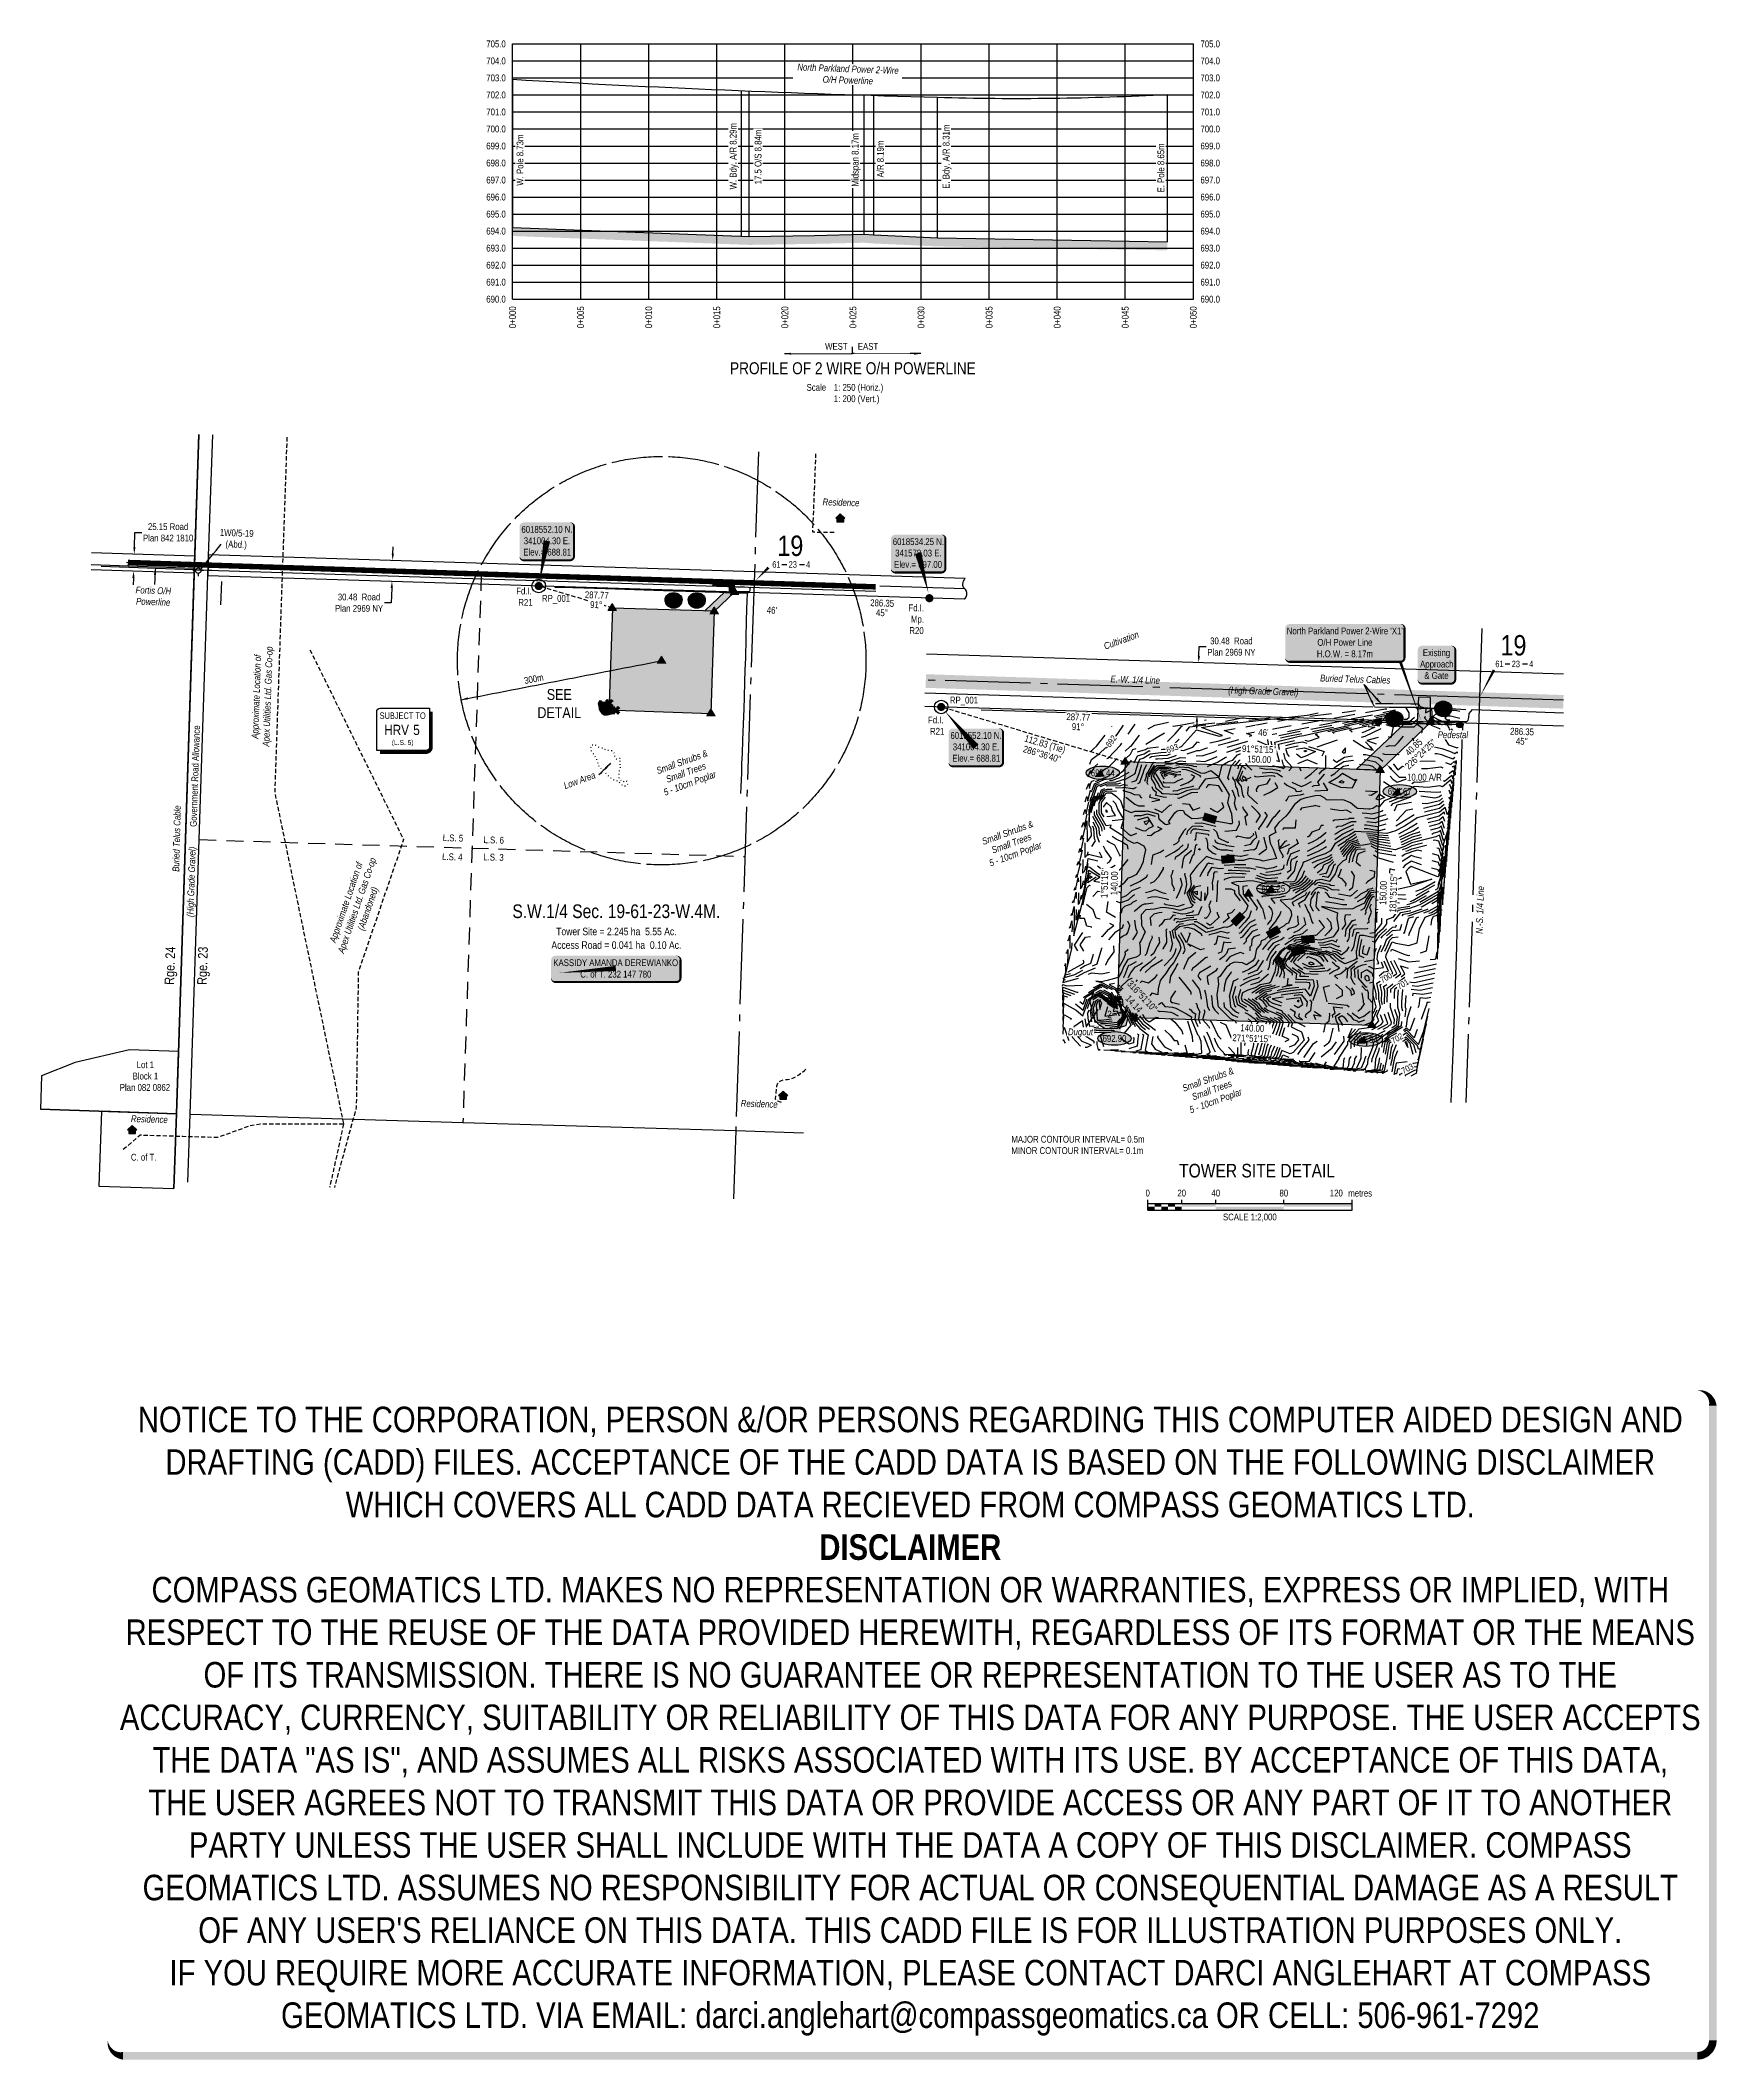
# Model space of a CAD drawing. Extents: x 340272 to 342734, y 6016388 to 6019353.
import ezdxf
from ezdxf.enums import TextEntityAlignment as Align

# ---------------------------------------------------------------- set-up
doc = ezdxf.new("R2010")
doc.units = 0
doc.header["$LTSCALE"] = 5
doc.header["$PDSIZE"] = 0.5
for name, pattern in [('DASHED2', [9.525, 6.35, -3.175]), ('foc-BUFFER', [16.75, 15, -1.75]), ('foc-LSD', [8, 5, -3]), ('foc-QUARTERLINE', [33, 25, -3, 2, -3]), ('foc-TIELINE', [1.875, 1.25, -0.625]), ('foc-TOPO', [1, 0.2, -0.8]), ('UG_PIPE', [1.875, 1.25, -0.625])]:
    doc.linetypes.add(name, pattern=pattern)
doc.layers.get('Defpoints').update_dxf_attribs({"color": 9})
for name, color, linetype in [('10', 1, 'Continuous'), ('35', 37, 'Continuous'), ('9', 3, 'Continuous'), ('AS-CABLE', 224, 'foc-CABLE'), ('AS-FENCE', 48, 'foc-FENCE'), ('AS-PIPE-UG', 44, 'UG_PIPE'), ('AS-PIPE-UG-T', 44, 'Continuous'), ('AS-POWER', 104, 'foc-POWER'), ('AS-POWER-EXISTING-PP', 72, 'Continuous'), ('AS-POWER-T', 104, 'Continuous'), ('AS-RESIDENCE', 14, 'Continuous'), ('AS-ROADS', 254, 'Continuous'), ('AS-TELUS', 224, 'foc-TEL'), ('AUX-BUFFER', 7, 'foc-BUFFER'), ('C-SYMBOL', 7, 'Continuous'), ('CG-NOTES', 7, 'Continuous'), ('Contour_Line_Intermediate', 8, 'DASHED2'), ('Contour_Line_Major', 7, 'Continuous'), ('CTW', 7, 'Continuous'), ('D-TXT', 6, 'Continuous'), ('DETAIL-T', 7, 'Continuous'), ('F-WS-S', 190, 'Continuous'), ('L-AREAREQUIRED', 7, 'Continuous'), ('L-AREAWORK', 5, 'Continuous'), ('L-BD', 7, 'Continuous'), ('L-BD1', 253, 'Continuous'), ('L-DETAIL-T', 3, 'Continuous'), ('L-MON', 1, 'Continuous'), ('L-ROAD-T', 7, 'Continuous'), ('L-SEC', 7, 'Continuous'), ('L-SECLBL', 7, 'Continuous'), ('L-SECQ', 8, 'foc-QUARTERLINE'), ('L-SECTION-LSD', 7, 'foc-LSD'), ('L-TIE', 7, 'foc-TIELINE'), ('L-TITLEDB', 4, 'Continuous'), ('L-TITLEDB-T', 4, 'Continuous'), ('P-CROSSINGS', 250, 'Continuous'), ('P-CROSSINGS-GRID', 8, 'Continuous'), ('P-CROSSINGS-GROUND', 48, 'foc-TOPO'), ('P-CROSSINGS-LINE', 3, 'Continuous'), ('P-ELEVATION', 7, 'Continuous'), ('P-PROPOSED', 10, 'Continuous'), ('P-PROPOSED-H', 21, 'Continuous'), ('P-TXT', 4, 'Continuous'), ('S-T7', 7, 'Continuous'), ('T-BUSH-T', 110, 'Continuous'), ('T-LOW-AREA', 48, 'foc-TOPO'), ('T-TIE', 201, 'foc-TIELINE'), ('T-WATER', 160, 'Continuous'), ('T-WATER-H', 133, 'Continuous'), ('T-WATER-T', 170, 'Continuous')]:
    doc.layers.add(name, color=color, linetype=linetype)
doc.layers.add('DISCLAIMER', color=7, linetype='Continuous', plot=False)
for name, color, linetype, lineweight in [('F-WS-T', 190, 'Continuous', 9), ('T-TEXT', 48, 'Continuous', 18), ('T-TIE-T', 201, 'Continuous', 18)]:
    doc.layers.add(name, color=color, linetype=linetype, lineweight=lineweight)
doc.styles.add('100L', font='ARIALN.TTF', dxfattribs={"height": 11})
doc.styles.add('140', font='ARIALN.TTF', dxfattribs={"height": 15})
doc.styles.add('175L', font='ARIALN.TTF', dxfattribs={"height": 20})
doc.styles.add('80', font='ARIALN.TTF', dxfattribs={"height": 10})
doc.styles.add('80CG', font='ARIALN.TTF', dxfattribs={"height": 10})
doc.styles.add('80L', font='ARIALN.TTF', dxfattribs={"height": 10})
doc.styles.add('80LS', font='ARIALNI.TTF', dxfattribs={"height": 10})
doc.styles.add('Crossing', font='ARIALN.TTF', dxfattribs={"height": 10})
doc.styles.add('foc-LtypeFont', font='ARIALN.TTF', dxfattribs={"height": 7.35})
doc.styles.add('HRV', font='ARIALN.TTF', dxfattribs={"height": 3})
doc.styles.add('SIMPLEX', font='ARIALN.TTF')
doc.linetypes.add('foc-CABLE', pattern='A,2,-1,["C",foc-LtypeFont,S=0.2,R=0,X=-0.625,Y=-0.75],-1.24,8', length=12.24)
doc.linetypes.add('foc-FENCE', pattern='A,10,-1,["X",foc-LtypeFont,S=0.2,R=0,X=-0.625,Y=-0.75],-1.24', length=12.24)
doc.linetypes.add('foc-POWER', pattern='A,6,-1,["P",foc-LtypeFont,S=0.2,R=0,X=-0.625,Y=-0.75],-1.24,4', length=12.24)
doc.linetypes.add('foc-TEL', pattern='A,2,-1,["T",foc-LtypeFont,S=0.2,R=0,X=-0.425,Y=-0.75],-1.24,8', length=12.24)
doc.linetypes.add('foc-TEL-NOLINE', pattern='A,0,-2,["T",foc-LtypeFont,S=0.2,R=0,X=-0.425,Y=-0.75],-10.24', length=12.24)
doc.dimstyles.new('Compass 5 000', dxfattribs={"dimscale": 5, "dimtxt": 9, "dimasz": 2, "dimexe": 0.2, "dimexo": 0.0625, "dimgap": 0.5, "dimtad": 0, "dimtih": 1, "dimtoh": 1, "dimzin": 0, "dimdsep": 46, "dimtxsty": '80CG', "dimcen": 0.1, "dimse1": 1, "dimse2": 1, "dimclrd": 256, "dimclrt": 256, "dimaunit": 1, "dimadec": 4, "dimazin": 0, "dimtfac": 0.06, "dimtofl": 0, "dimtmove": 0, "dimatfit": 1, "dimfxl": 0.2, "dimtolj": 1, "dimtzin": 0, "dimlwd": -1, "dimarcsym": 0})

msp = doc.modelspace()

# ---------------------------------------------------------------- texts
at = {"style": '80'}
for s, p in [('0+000', (340965.84, 6018962.91)), ('0+005', (341065.82, 6018962.91)), ('0+010', (341165.801, 6018962.91)), ('0+015', (341265.782, 6018962.91)), ('0+020', (341365.762, 6018962.91)), ('0+025', (341465.743, 6018962.91)), ('0+030', (341565.724, 6018962.91)), ('0+035', (341665.705, 6018962.91)), ('0+040', (341765.685, 6018962.91)), ('0+045', (341865.666, 6018962.91)), ('0+050', (341965.647, 6018962.91))]:
    msp.add_text(s, height=9.9981, rotation=90, dxfattribs=at).set_placement(p, align=Align.MIDDLE_RIGHT)
at = {"layer": '35', "color": 3, "style": '80'}
for p in [(341009.053, 6018528.978), (341608.131, 6018379.613)]:
    msp.add_attdef('RP_001', p, 'RP', height=9.9981, dxfattribs=at)
at = {"layer": 'AS-POWER', "insert": (340412.084, 6018551.502), "char_height": 9.99807, "attachment_point": 1, "rotation": 358.00637, "style": '80L'}
msp.add_mtext_dynamic_manual_height_columns('\\pi0.33128;{\\fArial Narrow|b0|i1|c0|p34;Fortis O/H\\P\\pi1.61;Powerline}', width=52.6648, gutter_width=50, heights=[0], dxfattribs=at)
at = {"layer": 'AS-RESIDENCE', "char_height": 9.99807, "width": 50.68551, "attachment_point": 2, "rotation": 358.2202, "style": '80L'}
for insert in [(341448.423, 6018679.969), (340432.623, 6017774.077), (341328.248, 6017796.637)]:
    msp.add_mtext('{\\fArial Narrow|b0|i1|c0|p34;Residence}', dxfattribs=dict(at, insert=insert))
at = {"layer": 'AS-TELUS', "char_height": 9.99807, "attachment_point": 1, "style": '80L'}
for s, width, insert, rotation in [('{\\fArial Narrow|b0|i1|c0|p34;Buried Telus Cables}', 103.22415, (342152.06, 6018421.988), 358.204881), ('{\\fArial Narrow|b0|i1|c0|p34;Buried Telus Cable}', 97.23506, (340466.253, 6018132.638), 88.572275)]:
    msp.add_mtext_dynamic_manual_height_columns(s, width=width, gutter_width=50, heights=[0], dxfattribs=dict(at, insert=insert, rotation=rotation))
at = {"layer": 'AUX-BUFFER', "insert": (340996.128, 6018420.603), "char_height": 9.9981, "width": 38.38496, "attachment_point": 2, "rotation": 11.006634, "style": '80CG'}
msp.add_mtext('300m', dxfattribs=at)
at = {"layer": 'C-SYMBOL', "color": 3, "style": '175L'}
msp.add_text('S.W.1/4 Sec. 19-61-23-W.4M.', height=19.99614, dxfattribs=at).set_placement((341118.36, 6018058.48), align=Align.BOTTOM_CENTER)
at = {"layer": 'Contour_Line_Major', "linetype": 'Continuous', "char_height": 8.9983, "width": 16.79754, "attachment_point": 2, "style": '80L', "bg_fill": 1, "box_fill_scale": 1.15, "bg_fill_color": 21, "bg_fill_transparency": 0}
for s, insert, rotation in [('694', (341991.056, 6018215.32, 691.867), 343.607492), ('695', (342016.144, 6018155.391, 691.867), 4.981019), ('696', (342028.049, 6018065.966, 691.867), 44.833045), ('697', (342081.062, 6018047.598, 691.867), 30.307116), ('698', (342133.757, 6018037.771, 691.867), 4.662896), ('699', (342118.045, 6018020.173, 691.867), 16.152422)]:
    msp.add_mtext(s, dxfattribs=dict(at, insert=insert, rotation=rotation))
at = {"layer": 'D-TXT', "color": 3, "char_height": 13.9973, "attachment_point": 1, "style": '80L'}
for s, width, insert, rotation in [('Rge. 24', 55.51926, (340454.626, 6017966.656), 88.099704), ('Rge. 23', 55.54791, (340502.502, 6017966.613), 88.099706)]:
    msp.add_mtext_dynamic_manual_height_columns(s, width=width, gutter_width=47.5, heights=[0], dxfattribs=dict(at, insert=insert, rotation=rotation))
at = {"layer": 'DETAIL-T', "insert": (341397.685, 6018848.853), "char_height": 10.00155, "attachment_point": 1, "style": '80L'}
msp.add_mtext_dynamic_manual_height_columns('Scale^I1: 250 (Horiz.)\\P^I1: 200 (Vert.)', width=217.1051, gutter_width=45, heights=[0], dxfattribs=at)
at = {"layer": 'DETAIL-T', "color": 3, "attachment_point": 5, "style": '80CG'}
for s, insert, char_height, width in [('SEE\\PDETAIL', (341034.461, 6018379.51), 15.9969, 63.62385), ('TOWER SITE DETAIL', (342059.249, 6017693.346), 19.99161, 240.11883)]:
    msp.add_mtext(s, dxfattribs=dict(at, insert=insert, char_height=char_height, width=width))
at = {"layer": 'F-WS-T', "insert": (340529.694, 6018636.171), "char_height": 9.99807, "attachment_point": 1, "rotation": 357.947887, "style": '80L'}
msp.add_mtext_dynamic_manual_height_columns('\\pi6.4309;1W0/5-19\\P\\pi15.484;(Abd.)', width=60.77205, gutter_width=50, heights=[0], dxfattribs=at)
at = {"layer": 'L-AREAREQUIRED', "color": 5, "style": '100L'}
msp.add_text('Tower Site = 2.245 ha  5.55 Ac.', height=10.99788, dxfattribs=at).set_placement((341118.36, 6018035.985), align=Align.BOTTOM_CENTER)
at = {"layer": 'L-AREAWORK', "color": 5, "style": '100L'}
msp.add_text('Access Road = 0.041 ha  0.10 Ac.', height=10.99788, dxfattribs=at).set_placement((341118.36, 6018015.989), align=Align.BOTTOM_CENTER)
at = {"layer": 'L-BD', "style": '80L'}
for s, height, rotation, p in [("46'", 9.9981, 358.2202, (341346.737, 6018516.563)), ('286.35', 9.9981, 358.2202, (341508.642, 6018527.076)), ("45''", 9.9981, 358.2202, (341508.2, 6018512.836)), ('91°', 9.9981, 358.2202, (341796.421, 6018345.406)), ('286.35', 9.9981, 358.2202, (342448.435, 6018338.36)), ("286°36'40''", 9.99807, 343.3897, (341743.388, 6018305.259)), ('112.83 (Tie)', 9.99807, 343.3897, (341747.46, 6018318.912)), ("45''", 9.9981, 358.2202, (342447.993, 6018324.12))]:
    msp.add_text(s, height=height, rotation=rotation, dxfattribs=at).set_placement(p, align=Align.MIDDLE)
for s, height, p in [('14.14', 9.9981, (341865.153, 6017945.522)), ("316°51'10''", 9.99807, (341867.724, 6017967.19))]:
    msp.add_text(s, height=height, rotation=313.1903, dxfattribs=at).set_placement(p)
at = {"layer": 'L-BD', "insert": (341698.439, 6017744.618), "char_height": 9.99581, "attachment_point": 1, "style": '80L'}
msp.add_mtext_dynamic_manual_height_columns('MAJOR CONTOUR INTERVAL= 0.5m\\PMINOR CONTOUR INTERVAL= 0.1m', width=231.06835, gutter_width=50, heights=[0], dxfattribs=at)
at = {"layer": 'L-DETAIL-T', "insert": (341465.632, 6018880.731), "char_height": 17.50271, "width": 384.96159, "attachment_point": 2, "rotation": 0, "style": '140'}
msp.add_mtext('PROFILE OF 2 WIRE O/H POWERLINE', dxfattribs=at)
at = {"layer": 'L-MON', "char_height": 9.99807, "attachment_point": 1, "style": '80LS'}
for s, insert in [('\\pi1.0658;{\\fArial Narrow|b0|i0|c0|p34;Fd.I.\\P\\pi4.0394;R21}', (340970.234, 6018549.755)), ('\\pi1.0658;{\\fArial Narrow|b0|i0|c0|p34;Fd.I.\\P\\pi4.7827;Mp.\\P\\pi2.4844;R20}', (341546.202, 6018525.077)), ('\\pi1.0658;{\\fArial Narrow|b0|i0|c0|p34;Fd.I.\\P\\pi4.0394;R21}', (341574.941, 6018360.423))]:
    msp.add_mtext_dynamic_manual_height_columns(s, width=22.04407, gutter_width=50, heights=[0], dxfattribs=dict(at, insert=insert))
at = {"layer": 'L-ROAD-T', "style": '80L'}
msp.add_text('Government Road Allowance', height=9.99807, rotation=88.099555, dxfattribs=at).set_placement((340499.375, 6018272.917), align=Align.MIDDLE_CENTER)
at = {"layer": 'L-SECQ', "char_height": 9.99807, "attachment_point": 2, "style": '80L'}
for s, insert, width, rotation in [('\\A1;{\\fArial Narrow|b0|i1|c0|p34;E.-W. 1/4 Line}', (341880.491, 6018419.472), 72.39163, 358.206503), ('\\A1;{\\fArial Narrow|b0|i1|c0|p34;N.-S. 1/4 Line}', (342381.538, 6018076.62), 69.63636, 88.077269)]:
    msp.add_mtext(s, dxfattribs=dict(at, insert=insert, width=width, rotation=rotation))
at = {"layer": 'S-T7', "style": '80'}
for s, p in [('705.0', (340955.928, 6019348.35)), ('705.0', (342004.786, 6019348.35)), ('704.0', (340955.928, 6019323.354)), ('704.0', (342004.786, 6019323.354)), ('703.0', (340955.928, 6019298.359)), ('703.0', (342004.786, 6019298.359)), ('702.0', (340955.928, 6019273.364)), ('702.0', (342004.786, 6019273.364)), ('701.0', (340955.928, 6019248.369)), ('700.0', (340955.928, 6019223.374)), ('701.0', (342004.786, 6019248.369)), ('700.0', (342004.786, 6019223.374)), ('699.0', (340955.928, 6019198.378)), ('699.0', (342004.786, 6019198.378)), ('698.0', (340955.928, 6019173.383)), ('698.0', (342004.786, 6019173.383)), ('697.0', (340955.928, 6019148.388)), ('697.0', (342004.786, 6019148.388)), ('696.0', (340955.928, 6019123.393)), ('696.0', (342004.786, 6019123.393)), ('695.0', (340955.928, 6019098.398)), ('694.0', (340955.928, 6019073.403)), ('695.0', (342004.786, 6019098.398)), ('694.0', (342004.786, 6019073.403)), ('693.0', (340955.928, 6019048.407)), ('693.0', (342004.786, 6019048.407)), ('692.0', (340955.928, 6019023.412)), ('692.0', (342004.786, 6019023.412)), ('691.0', (340955.928, 6018998.417)), ('691.0', (342004.786, 6018998.417)), ('690.0', (340955.928, 6018973.422)), ('690.0', (342004.786, 6018973.422))]:
    msp.add_text(s, height=9.9981, dxfattribs=at).set_placement(p, align=Align.MIDDLE_RIGHT)
at = {"layer": 'T-BUSH-T', "char_height": 9.99807, "width": 97.21631, "attachment_point": 2, "rotation": 20, "style": '80LS'}
for insert in [(341213.008, 6018298.598), (341691.167, 6018194.653), (341985.353, 6017832.176)]:
    msp.add_mtext('Small Shrubs &\\PSmall Trees\\P5 - 10cm Poplar', dxfattribs=dict(at, insert=insert))
at = {"layer": 'T-TEXT', "style": '80LS'}
for s, rotation, p in [('Cultivation', 20, (341859.835, 6018472.477)), ('(High Grade Gravel)', 88.099637, (340493.897, 6018117.589))]:
    msp.add_text(s, height=9.99807, rotation=rotation, dxfattribs=at).set_placement(p, align=Align.MIDDLE_CENTER)
at = {"layer": 'T-TEXT', "linetype": 'Continuous', "style": '80LS'}
msp.add_text('Low Area', height=9.9981, rotation=20, dxfattribs=at).set_placement((341064.192, 6018266.729), align=Align.MIDDLE_CENTER)
at = {"layer": 'T-TEXT', "linetype": 'Continuous', "insert": (342068.669, 6018402.725), "char_height": 9.99807, "width": 104.45768, "attachment_point": 2, "rotation": 358.206503, "style": '80LS', "bg_fill": 1, "box_fill_scale": 1.15, "bg_fill_color": 254, "bg_fill_transparency": 0}
msp.add_mtext('(High Grade Gravel)', dxfattribs=at)
at = {"layer": 'T-TIE-T', "style": '80L'}
msp.add_text('2', height=9.998, dxfattribs=at).set_placement((341839.499, 6017918.349))

# ---------------------------------------------------------------- blocks, each defined once
blk = doc.blocks.new('L-SECLBL')
at = {"layer": '9', "color": 7}
for p, q in [((-5.1, -27.8), (-12.3, -27.8)), ((20.7, -27.8), (13.5, -27.8))]:
    blk.add_line(p, q, dxfattribs=at)
at = {"layer": '10', "color": 2, "style": 'SIMPLEX'}
blk.add_attdef('SEC', text='', height=30, dxfattribs=at).set_placement((0, 0), align=Align.MIDDLE)
at = {"layer": '10', "color": 5, "style": '80L'}
blk.add_attdef('TWP', text='', height=9.5, dxfattribs=at).set_placement((-14.4, -27.4), align=Align.MIDDLE_RIGHT)
blk.add_attdef('RGE', text='', height=9.5, dxfattribs=at).set_placement((3.6, -27.4), align=Align.MIDDLE_CENTER)
blk.add_attdef('MER', text='', height=9.5, dxfattribs=at).set_placement((23.2, -27.4), align=Align.MIDDLE_LEFT)
blk = doc.blocks.new('*D432')
at = {"layer": 'Defpoints', "color": 0, "transparency": 16777216}
for p in [(340966.3, 6018584), (340788.8, 6018559.1), (340965.3, 6018553.6)]:
    blk.add_point(p, dxfattribs=at)
at = {"layer": 'L-TITLEDB-T', "transparency": 16777216}
for p, q in [((340790.1, 6018599.6), (340790.4, 6018609.6)), ((340788.5, 6018549.1), (340787.8, 6018527.6)), ((340787.8, 6018527.6), (340777.8, 6018527.6))]:
    blk.add_line(p, q, dxfattribs=at)
for points in [[(340788.4, 6018599.6), (340791.7, 6018599.5), (340789.7, 6018589.6)], [(340786.8, 6018549.2), (340790.1, 6018549.1), (340788.8, 6018559.1)]]:
    blk.add_solid(points, dxfattribs=at)
at = {"layer": 'L-TITLEDB-T', "transparency": 16777216, "insert": (340740.4, 6018527.6), "char_height": 10, "attachment_point": 5, "style": '80CG'}
blk.add_mtext('\\A1;30.48  Road\\PPlan 2969 NY', dxfattribs=at)
blk = doc.blocks.new('*D433')
at = {"layer": 'Defpoints', "color": 0, "transparency": 16777216}
for p in [(340409.4, 6018573.8), (340471.2, 6018596.9), (340470.3, 6018571.8)]:
    blk.add_point(p, dxfattribs=at)
at = {"layer": 'L-TITLEDB-T', "transparency": 16777216}
for p, q in [((340410.5, 6018609), (340411.3, 6018630.9)), ((340411.3, 6018630.9), (340421.3, 6018630.9)), ((340409, 6018563.8), (340408.7, 6018553.8))]:
    blk.add_line(p, q, dxfattribs=at)
for points in [[(340408.9, 6018609), (340412.2, 6018608.9), (340410.2, 6018599)], [(340407.4, 6018563.9), (340410.7, 6018563.8), (340409.4, 6018573.8)]]:
    blk.add_solid(points, dxfattribs=at)
at = {"layer": 'L-TITLEDB-T', "transparency": 16777216, "insert": (340460, 6018630.9), "char_height": 10, "attachment_point": 5, "style": '80CG'}
blk.add_mtext('\\A1;25.15 Road\\PPlan 842 1810', dxfattribs=at)
blk = doc.blocks.new('*U434')
h = blk.add_hatch(color=59)
edge = h.paths.add_edge_path()
edge.add_line((-89, -20), (89, -20))
edge.add_arc((89, -14), 6, 270, 360)
edge.add_line((95, -14), (95, 12.5))
edge.add_arc((89, 12.5), 6, 0, 90)
edge.add_line((89, 18.5), (-89, 18.5))
edge.add_arc((-89, 12.5), 6, 90, 180)
edge.add_line((-95, 12.5), (-95, -14))
edge.add_arc((-89, -14), 6, 180, 270)
at = {"color": 1, "flags": 128}
blk.add_lwpolyline([(-89, -20, 3, 3, 0), (89, -20, 3, 3, 0.414214), (95, -14, 3, 3, 0), (95, 12.5, 3, 0, 0.414214), (89, 18.5, 0, 0, 0), (-89, 18.5, 0, 0, 0.414214), (-95, 12.5, 0, 0, 0), (-95, -14, 0, 3, 0.414214)], format="xyseb", close=True, dxfattribs=at)
blk.add_lwpolyline([(-83.7, -6.6, 0, 7.5, 0), (0, 0, 0, 0, 0)], format="xyseb", dxfattribs=at)
at = {"color": 1, "style": '80'}
blk.add_attdef('ENTER_TEXT_001', (-36, -5), '', height=10, dxfattribs=at)
blk = doc.blocks.new('HRV')
blk.add_lwpolyline([(-35.1, 31.6), (37.2, 31.6), (37.2, -25.5, -0.414214), (32.2, -30.5), (-40.1, -30.5), (-40.1, 26.6, -0.414214)], format="xyb", close=True)
at = {"const_width": 5, "flags": 128}
blk.add_lwpolyline([(-35.1, -33), (32.2, -33, 0.414214), (39.7, -25.5), (39.7, 26.6)], format="xyb", dxfattribs=at)
at = {"style": '80L'}
blk.add_text('SUBJECT TO', height=9.5, dxfattribs=at).set_placement((-2, 13.1), align=Align.BOTTOM_CENTER)
blk.add_attdef('(N.W.1/4 00)', text='', height=7.12, dxfattribs=at).set_placement((-2, -24.4), align=Align.BOTTOM_CENTER)
at = {"layer": 'CTW', "color": 3, "style": 'HRV'}
blk.add_text('HRV', height=15, dxfattribs=at).set_placement((-10.9, -0.2), align=Align.MIDDLE_CENTER)
blk.add_attdef('0', text='', height=15, dxfattribs=at).set_placement((18.3, -0.2), align=Align.MIDDLE_CENTER)
blk = doc.blocks.new('GABD')
for p, q in [((-0.81, 0), (-1.62, 0)), ((0, 0.81), (0, 1.62)), ((1.62, 0), (0.81, 0)), ((0, -0.81), (0, -1.62))]:
    blk.add_line(p, q)
blk.add_circle((0, 0), 0.8)
blk = doc.blocks.new('fdia')
at = {"color": 255, "const_width": 1}
blk.add_lwpolyline([(-0.5, 0, 1), (0.5, 0, 1)], format="xyb", close=True, dxfattribs=at)
blk = doc.blocks.new('Fdiaa')
blk.add_blockref('fdia', (0, 0))
blk = doc.blocks.new('fdib')
at = {"color": 1, "const_width": 1.6}
blk.add_lwpolyline([(-0.4, 0, 1), (0.4, 0, 1)], format="xyb", close=True, dxfattribs=at)
at = {"color": 1}
blk.add_circle((0, 0), 0.8, dxfattribs=at)
blk = doc.blocks.new('Fdibb')
blk.add_blockref('fdib', (0, 0))
blk = doc.blocks.new('fdicc')
for name in ['Fdibb', 'Fdiaa']:
    blk.add_blockref(name, (0, 0))
blk = doc.blocks.new('FDI')
blk.add_blockref('fdicc', (0, 0))
blk = doc.blocks.new('TRIA')
blk.add_hatch(color=255).paths.add_polyline_path([(-0.04, 1.52), (-1.47, -0.87), (1.39, -0.87)])
blk = doc.blocks.new('TRIAA')
blk.add_blockref('TRIA', (0, 0))
blk = doc.blocks.new('TRIB')
at = {"color": 1}
blk.add_lwpolyline([(-1.12, -0.67), (-0.04, 1.13), (1.04, -0.67)], close=True, dxfattribs=at)
blk = doc.blocks.new('TRIBB')
blk.add_blockref('TRIB', (0, 0))
blk = doc.blocks.new('TRICC')
for name in ['TRIAA', 'TRIBB']:
    blk.add_blockref(name, (0, 0))
blk = doc.blocks.new('plspike')
blk.add_blockref('TRICC', (0, 0))
blk = doc.blocks.new('we')
at = {"layer": 'P-ELEVATION'}
h = blk.add_hatch(color=111, dxfattribs=at)
h.dxf.hatch_style = 1
edge = h.paths.add_edge_path()
edge.add_ellipse((0, 0), major_axis=(-24.4, 0), ratio=0.410256, start_angle=0, end_angle=360)
at = {"layer": 'P-ELEVATION', "color": 7, "flags": 128}
blk.add_lwpolyline([(0, 0, 12.5, 0, 0), (-12.4, -6.4, 0, 0, 0)], format="xyseb", dxfattribs=at)
at = {"layer": 'P-ELEVATION', "color": 7}
blk.add_ellipse((0, 0), major_axis=(-24.4, 0), ratio=0.410256, dxfattribs=at)
at = {"layer": 'P-ELEVATION', "style": '80'}
blk.add_attdef('ELEVATION', text='', height=10, dxfattribs=at).set_placement((0, 0), align=Align.MIDDLE_CENTER)
blk = doc.blocks.new('*D441')
at = {"layer": 'Defpoints', "color": 0, "linetype": 'Continuous', "transparency": 16777216}
for p in [(341972.7, 6018439.6), (341973.5, 6018439.6), (341970.3, 6018362.9)]:
    blk.add_point(p, dxfattribs=at)
at = {"layer": 'L-TITLEDB-T', "transparency": 16777216}
for p, q in [((341973.9, 6018449.6), (341974.3, 6018463.1)), ((341974.3, 6018463.1), (341984.3, 6018463.1)), ((341970.8, 6018352.9), (341970.5, 6018342.9))]:
    blk.add_line(p, q, dxfattribs=at)
at = {"layer": 'L-TITLEDB-T', "linetype": 'Continuous', "transparency": 16777216}
for points in [[(341972.2, 6018449.6), (341975.5, 6018449.5), (341973.5, 6018439.6)], [(341969.2, 6018352.9), (341972.5, 6018352.8), (341971.1, 6018362.8)]]:
    blk.add_solid(points, dxfattribs=at)
at = {"layer": 'L-TITLEDB-T', "linetype": 'Continuous', "transparency": 16777216, "insert": (342021.6, 6018463.1), "char_height": 10, "attachment_point": 5, "style": '80CG'}
blk.add_mtext('\\A1;30.48  Road\\PPlan 2969 NY', dxfattribs=at)
blk = doc.blocks.new('*D442')
at = {"layer": 'Defpoints', "color": 0, "linetype": 'Continuous', "transparency": 16777216}
for p in [(342232.3, 6018308.6), (342237.8, 6018313.8), (342255, 6018295.7)]:
    blk.add_point(p, dxfattribs=at)
at = {"layer": 'P-TXT', "transparency": 16777216}
for p, q in [((342225.4, 6018315.8), (342218.5, 6018323.1)), ((342256.4, 6018283.3), (342267.9, 6018271.3)), ((342267.9, 6018271.3), (342277.9, 6018271.3))]:
    blk.add_line(p, q, dxfattribs=at)
at = {"layer": 'P-TXT', "linetype": 'Continuous', "transparency": 16777216}
for points in [[(342226.6, 6018317), (342224.2, 6018314.7), (342232.3, 6018308.6)], [(342257.6, 6018284.4), (342255.2, 6018282.1), (342249.5, 6018290.5)]]:
    blk.add_solid(points, dxfattribs=at)
at = {"layer": 'P-TXT', "linetype": 'Continuous', "transparency": 16777216, "insert": (342305.1, 6018271.3), "char_height": 10, "attachment_point": 5, "style": '80CG', "bg_fill": 3, "box_fill_scale": 1.1, "bg_fill_color": 256, "bg_fill_true_color": 13158600, "bg_fill_transparency": 0}
blk.add_mtext('\\A1;10.00 A/R', dxfattribs=at)
blk = doc.blocks.new('*U445')
h = blk.add_hatch(color=254)
edge = h.paths.add_edge_path()
edge.add_line((-34, -28.5), (34, -28.5))
edge.add_arc((34, -22.5), 6, 270, 360)
edge.add_line((40, -22.5), (40, 21))
edge.add_arc((34, 21), 6, 0, 90)
edge.add_line((34, 27), (-34, 27))
edge.add_arc((-34, 21), 6, 90, 180)
edge.add_line((-40, 21), (-40, -22.5))
edge.add_arc((-34, -22.5), 6, 180, 270)
at = {"color": 1, "flags": 128}
blk.add_lwpolyline([(-34, -28.5, 3, 3, 0), (34, -28.5, 3, 3, 0.414214), (40, -22.5, 3, 3, 0), (40, 21, 3, 0, 0.414214), (34, 27, 0, 0, 0), (-34, 27, 0, 0, 0.414214), (-40, 21, 0, 0, 0), (-40, -22.5, 0, 3, 0.414214)], format="xyseb", close=True, dxfattribs=at)
blk.add_lwpolyline([(-10.7, -60.2, 0, 10, 0), (0, 0, 5, 5, 0)], format="xyseb", dxfattribs=at)
at = {"color": 1, "style": '80'}
blk.add_attdef('ENTER_TEXT_001', (-36, -5), '', height=10, dxfattribs=at)
blk = doc.blocks.new('*U488')
h = blk.add_hatch(color=255)
edge = h.paths.add_edge_path()
edge.add_line((-21.5, -28.5), (21.5, -28.5))
edge.add_arc((21.5, -22.5), 6, 270, 360)
edge.add_line((27.5, -22.5), (27.5, 21))
edge.add_arc((21.5, 21), 6, 0, 90)
edge.add_line((21.5, 27), (-21.5, 27))
edge.add_arc((-21.5, 21), 6, 90, 180)
edge.add_line((-27.5, 21), (-27.5, -22.5))
edge.add_arc((-21.5, -22.5), 6, 180, 270)
at = {"color": 1, "flags": 128}
blk.add_lwpolyline([(-21.5, -28.5, 3, 3, 0), (21.5, -28.5, 3, 3, 0.414214), (27.5, -22.5, 3, 3, 0), (27.5, 21, 3, 0, 0.414214), (21.5, 27, 0, 0, 0), (-21.5, 27, 0, 0, 0.414214), (-27.5, 21, 0, 0, 0), (-27.5, -22.5, 0, 3, 0.414214)], format="xyseb", close=True, dxfattribs=at)
at = {"color": 1, "style": '80'}
blk.add_attdef('ENTER_TEXT_001', (-26.8, -4.9), '', height=10, dxfattribs=at)
blk = doc.blocks.new('*U447')
h = blk.add_hatch(color=255)
edge = h.paths.add_edge_path()
edge.add_line((-81.5, -28.5), (81.5, -28.5))
edge.add_arc((81.5, -22.5), 6, 270, 360)
edge.add_line((87.5, -22.5), (87.5, 21))
edge.add_arc((81.5, 21), 6, 0, 90)
edge.add_line((81.5, 27), (-81.5, 27))
edge.add_arc((-81.5, 21), 6, 90, 180)
edge.add_line((-87.5, 21), (-87.5, -22.5))
edge.add_arc((-81.5, -22.5), 6, 180, 270)
at = {"color": 104, "flags": 128}
blk.add_lwpolyline([(-81.5, -28.5, 3, 3, 0), (81.5, -28.5, 3, 3, 0.414214), (87.5, -22.5, 3, 3, 0), (87.5, 21, 3, 0, 0.414214), (81.5, 27, 0, 0, 0), (-81.5, 27, 0, 0, 0.414214), (-87.5, 21, 0, 0, 0), (-87.5, -22.5, 0, 3, 0.414214)], format="xyseb", close=True, dxfattribs=at)
at = {"color": 104, "style": '80'}
blk.add_attdef('ENTER_TEXT_001', (-26.8, -4.9), '', height=10, dxfattribs=at)
blk = doc.blocks.new('POWERPOLE')
h = blk.add_hatch(color=255)
edge = h.paths.add_edge_path()
edge.add_arc((0, 0), 0.96, 0, 360)
at = {"linetype": 'Continuous'}
for p, q in [((0.68, -0.68), (-0.68, 0.68)), ((-0.68, -0.68), (0.68, 0.68))]:
    blk.add_line(p, q, dxfattribs=at)
blk.add_circle((0, 0), 0.96, dxfattribs=at)
blk = doc.blocks.new('*U449')
h = blk.add_hatch(color=254)
edge = h.paths.add_edge_path()
edge.add_line((-34, -28.5), (34, -28.5))
edge.add_arc((34, -22.5), 6, 270, 360)
edge.add_line((40, -22.5), (40, 21))
edge.add_arc((34, 21), 6, 0, 90)
edge.add_line((34, 27), (-34, 27))
edge.add_arc((-34, 21), 6, 90, 180)
edge.add_line((-40, 21), (-40, -22.5))
edge.add_arc((-34, -22.5), 6, 180, 270)
at = {"color": 1, "flags": 128}
blk.add_lwpolyline([(-45.3, 52.3, 0, 10, 0), (0, 0, 5, 5, 0)], format="xyseb", dxfattribs=at)
blk.add_lwpolyline([(-34, -28.5, 3, 3, 0), (34, -28.5, 3, 3, 0.414214), (40, -22.5, 3, 3, 0), (40, 21, 3, 0, 0.414214), (34, 27, 0, 0, 0), (-34, 27, 0, 0, 0.414214), (-40, 21, 0, 0, 0), (-40, -22.5, 0, 3, 0.414214)], format="xyseb", close=True, dxfattribs=at)
at = {"color": 1, "style": '80'}
blk.add_attdef('ENTER_TEXT_001', (-36, -5), '', height=10, dxfattribs=at)
blk = doc.blocks.new('*U372')
at = {"color": 0}
for p, q in [((-150, 0), (-150, 15)), ((-150, 10), (150.2, 10)), ((-150, 0), (150.2, 0)), ((-100, 10), (-100, 15)), ((-50, 10), (-50, 15)), ((50, 10), (50, 15)), ((150.2, 0), (150.2, 15))]:
    blk.add_line(p, q, dxfattribs=at)
for points in [[(-150, 5), (-140, 5), (-150, 0), (-140, 0)], [(-140, 10), (-130, 10), (-140, 5), (-130, 5)], [(-130, 5), (-120, 5), (-130, 0), (-120, 0)], [(-120, 10), (-110, 10), (-120, 5), (-110, 5)], [(-110, 5), (-100, 5), (-110, 0), (-100, 0)], [(-100, 10), (-50, 10), (-100, 5), (-50, 5)], [(-50, 5), (50, 5), (-50, 0), (50, 0)], [(50, 10), (150.2, 10), (50, 5), (150.2, 5)]]:
    blk.add_solid(points, dxfattribs=at)
at = {"color": 0, "style": '80'}
blk.add_text('metres', height=10, dxfattribs=at).set_placement((162.2, 20), align=Align.CENTER)
at = {"color": 0, "char_height": 10, "style": '80'}
for s, insert, attachment_point in [('0', (-150, 30.2), 2), ('20', (-100, 30.2), 2), ('40', (-50, 30.2), 2), ('80', (50, 30.2), 2), ('120', (136.7, 30.2), 3), ('SCALE 1:2,000', (0.1, -5), 2)]:
    blk.add_mtext(s, dxfattribs=dict(at, insert=insert, attachment_point=attachment_point))
blk = doc.blocks.new('xing2')
h = blk.add_hatch(color=50)
h.dxf.hatch_style = 1
edge = h.paths.add_edge_path()
edge.add_ellipse((0, 0), major_axis=(-12.5, 0), ratio=0.816297, start_angle=0, end_angle=360)
h = blk.add_hatch(color=250)
h.dxf.hatch_style = 1
edge = h.paths.add_edge_path()
edge.add_ellipse((0, -2), major_axis=(-12.5, 0), ratio=0.816297, start_angle=0, end_angle=180)
edge.add_line((12.5, -2), (12.5, 0))
edge.add_ellipse((0, 0), major_axis=(-12.5, 0), ratio=0.816297, start_angle=0, end_angle=180, ccw=False)
edge.add_line((-12.5, 0), (-12.5, -2))
at = {"color": 250}
blk.add_ellipse((0, 0), major_axis=(-12.5, 0), ratio=0.816297, dxfattribs=at)
blk.add_ellipse((0, -2), major_axis=(-12.5, 0), ratio=0.816297, start_param=0, end_param=3.141593, dxfattribs=at)
at = {"color": 250, "style": 'Crossing'}
blk.add_attdef('CROSSING', text='', height=9, dxfattribs=at).set_placement((0.1, 0), align=Align.MIDDLE_CENTER)
at = {"color": 250, "style": 'Crossing', "flags": 1}
for tag, p in [('DESCRIPTION', (0.1, -25.8)), ('OWNER', (0.1, -12.5)), ('LOCATION', (0.1, -39.3)), ('DWG_REF', (0.1, -52.8))]:
    blk.add_attdef(tag, text='', height=9, dxfattribs=at).set_placement(p, align=Align.MIDDLE_CENTER)
blk = doc.blocks.new('*U486')
at = {"layer": 'P-ELEVATION'}
h = blk.add_hatch(color=111, dxfattribs=at)
h.dxf.hatch_style = 1
edge = h.paths.add_edge_path()
edge.add_ellipse((0, 0), major_axis=(-24.4, 0), ratio=0.410256, start_angle=0, end_angle=360)
at = {"layer": 'P-ELEVATION', "color": 7, "flags": 128}
blk.add_lwpolyline([(0, 0, 12.5, 0, 0), (15.8, 37.8, 0, 0, 0)], format="xyseb", dxfattribs=at)
at = {"layer": 'P-ELEVATION', "color": 7}
blk.add_ellipse((0, 0), major_axis=(-24.4, 0), ratio=0.410256, dxfattribs=at)
at = {"layer": 'P-ELEVATION', "style": '80'}
blk.add_attdef('ELEVATION', text='', height=10, dxfattribs=at).set_placement((0, 0), align=Align.MIDDLE_CENTER)
blk = doc.blocks.new('res_occ')
for points in [[(0.1, 0.89), (-1.26, -0.37), (1.46, -0.37)], [(-0.9, -1.43), (1.1, -1.43), (1.1, -0.37), (-0.9, -0.37)]]:
    blk.add_hatch(color=14).paths.add_polyline_path(points)
at = {"color": 14}
for points in [[(0.1, 0.89), (-1.26, -0.37), (1.46, -0.37)], [(-0.9, -1.43), (1.1, -1.43), (1.1, -0.37), (-0.9, -0.37)]]:
    blk.add_lwpolyline(points, close=True, dxfattribs=at)
blk = doc.blocks.new('TEMP')
h = blk.add_hatch(color=255)
h.dxf.hatch_style = 1
h.paths.add_polyline_path([(0, 0.25), (-0.67, 1.15), (-0.67, 0.67), (-1.15, 0.67), (-0.25, 0), (-1.15, -0.67), (-0.67, -0.67), (-0.67, -1.15), (0, -0.25), (0.67, -1.15), (0.67, -0.67), (1.15, -0.67), (0.25, 0), (1.15, 0.67), (0.67, 0.67), (0.67, 1.15)])
h.paths.add_polyline_path([(0.57, 0.85), (0.57, 0.57), (0.85, 0.57), (0.08, 0), (0.85, -0.57), (0.57, -0.57), (0.57, -0.85), (0, -0.08), (-0.57, -0.85), (-0.57, -0.57), (-0.85, -0.57), (-0.08, 0), (-0.85, 0.57), (-0.57, 0.57), (-0.57, 0.85), (0, 0.08)], flags=16)
h = blk.add_hatch(color=1)
h.dxf.hatch_style = 1
h.paths.add_polyline_path([(0, 0.08), (-0.57, 0.85), (-0.57, 0.57), (-0.85, 0.57), (-0.08, 0), (-0.85, -0.57), (-0.57, -0.57), (-0.57, -0.85), (0, -0.08), (0.57, -0.85), (0.57, -0.57), (0.85, -0.57), (0.08, 0), (0.85, 0.57), (0.57, 0.57), (0.57, 0.85)])
at = {"color": 1}
for p, q in [((-0.08, 0), (0.08, 0)), ((0, 0.08), (0, -0.08))]:
    blk.add_line(p, q, dxfattribs=at)
at = {"color": 255, "flags": 128}
blk.add_lwpolyline([(-0.25, 0), (-1.15, 0.67), (-0.67, 0.67), (-0.67, 1.15), (0, 0.25), (0.67, 1.15), (0.67, 0.67), (1.15, 0.67), (0.25, 0), (1.15, -0.67), (0.67, -0.67), (0.67, -1.15), (0, -0.25), (-0.67, -1.15), (-0.67, -0.67), (-1.15, -0.67)], close=True, dxfattribs=at)
at = {"color": 1, "flags": 128}
blk.add_lwpolyline([(-0.08, 0), (-0.85, 0.57), (-0.57, 0.57), (-0.57, 0.85), (0, 0.08), (0.57, 0.85), (0.57, 0.57), (0.85, 0.57), (0.08, 0), (0.85, -0.57), (0.57, -0.57), (0.57, -0.85), (0, -0.08), (-0.57, -0.85), (-0.57, -0.57), (-0.85, -0.57)], close=True, dxfattribs=at)
blk = doc.blocks.new('*U485')
h = blk.add_hatch(color=254)
edge = h.paths.add_edge_path()
edge.add_line((-34, -28.5), (34, -28.5))
edge.add_arc((34, -22.5), 6, 270, 360)
edge.add_line((40, -22.5), (40, 21))
edge.add_arc((34, 21), 6, 0, 90)
edge.add_line((34, 27), (-34, 27))
edge.add_arc((-34, 21), 6, 90, 180)
edge.add_line((-40, 21), (-40, -22.5))
edge.add_arc((-34, -22.5), 6, 180, 270)
at = {"color": 1, "flags": 128}
blk.add_lwpolyline([(-34, -28.5, 3, 3, 0), (34, -28.5, 3, 3, 0.414214), (40, -22.5, 3, 3, 0), (40, 21, 3, 0, 0.414214), (34, 27, 0, 0, 0), (-34, 27, 0, 0, 0.414214), (-40, 21, 0, 0, 0), (-40, -22.5, 0, 3, 0.414214)], format="xyseb", close=True, dxfattribs=at)
blk.add_lwpolyline([(15, -58.4, 0, 10, 0), (0, 0, 5, 5, 0)], format="xyseb", dxfattribs=at)
at = {"color": 1, "style": '80'}
blk.add_attdef('ENTER_TEXT_001', (-36, -5), '', height=10, dxfattribs=at)
blk = doc.blocks.new('Disclaimer_Legal')
at = {"layer": 'DISCLAIMER', "color": 254, "flags": 128}
blk.add_lwpolyline([(-3612.9, -1104.6, 37.5, 37.5, 0), (4096.1, -1104.6, 37.5, 37.5, 0.414214), (4171.1, -1029.6, 37.5, 37.5, 0), (4171.1, 2078.7, 37.5, 0, 0.414214), (4096.1, 2153.7, 0, 0, 0), (-3612.9, 2153.7, 0, 0, 0.414214), (-3687.9, 2078.7, 0, 0, 0), (-3687.9, -1029.6, 0, 37.5, 0.414214)], format="xyseb", close=True, dxfattribs=at)
at = {"layer": 'DISCLAIMER', "color": 254, "insert": (241.6, 533.9), "char_height": 125, "width": 7717.568, "attachment_point": 5, "style": '80'}
blk.add_mtext('NOTICE TO THE CORPORATION, PERSON &/OR PERSONS REGARDING THIS COMPUTER AIDED DESIGN AND DRAFTING (CADD) FILES. ACCEPTANCE OF THE CADD DATA IS BASED ON THE FOLLOWING DISCLAIMER WHICH COVERS ALL CADD DATA RECIEVED FROM COMPASS GEOMATICS LTD.\\P{\\fArial Narrow|b1|i0|c0|p34;DISCLAIMER}\\PCOMPASS GEOMATICS LTD. MAKES NO REPRESENTATION OR WARRANTIES, EXPRESS OR IMPLIED, WITH RESPECT TO THE REUSE OF THE DATA PROVIDED HEREWITH, REGARDLESS OF ITS FORMAT OR THE MEANS OF ITS TRANSMISSION. THERE IS NO GUARANTEE OR REPRESENTATION TO THE USER AS TO THE ACCURACY, CURRENCY, SUITABILITY OR RELIABILITY OF THIS DATA FOR ANY PURPOSE. THE USER ACCEPTS THE DATA "AS IS", AND ASSUMES ALL RISKS ASSOCIATED WITH ITS USE. BY ACCEPTANCE OF THIS DATA, THE USER AGREES NOT TO TRANSMIT THIS DATA OR PROVIDE ACCESS OR ANY PART OF IT TO ANOTHER PARTY UNLESS THE USER SHALL INCLUDE WITH THE DATA A COPY OF THIS DISCLAIMER. COMPASS GEOMATICS LTD. ASSUMES NO RESPONSIBILITY FOR ACTUAL OR CONSEQUENTIAL DAMAGE AS A RESULT OF ANY USER\'S RELIANCE ON THIS DATA. THIS CADD FILE IS FOR ILLUSTRATION PURPOSES ONLY.\\PIF YOU REQUIRE MORE ACCURATE INFORMATION, PLEASE CONTACT DARCI ANGLEHART AT COMPASS GEOMATICS LTD. VIA EMAIL: darci.anglehart@compassgeomatics.ca OR CELL: 506-961-7292', dxfattribs=at)

# ---------------------------------------------------------------- dimensions: what is measured, and where the dimension line sits
at = {"layer": 'L-TITLEDB-T'}
for base, p1, p2, angle, text, picture, middle in [((340409.378, 6018573.83), (340471.181, 6018596.94), (340470.348, 6018571.808), 268.100923, '25.15 Road\\PPlan 842 1810', '*D433', (340459.994, 6018630.87)), ((340788.793, 6018559.118), (340966.3, 6018584.049), (340965.347, 6018553.589), 268.206462, '30.48  Road\\PPlan 2969 NY', '*D432', (340740.447, 6018527.65))]:
    dim = msp.add_linear_dim(base=base, p1=p1, p2=p2, angle=angle, text=text, dimstyle='Compass 5 000', dxfattribs=at)
    dim.commit()
    dim.dimension.update_dxf_attribs({"geometry": picture, "text_midpoint": middle, "dimtype": 161})

# ---------------------------------------------------------------- hatches: boundary and pattern name
at = {"layer": 'AS-CABLE', "linetype": 'Continuous'}
h = msp.add_hatch(color=256, dxfattribs=at)
h.dxf.hatch_style = 1
h.paths.add_polyline_path([(342315.116, 6018360.599), (342318.116, 6018360.599), (342318.116, 6018357.6), (342315.116, 6018357.6)])
at = {"layer": 'AS-ROADS', "linetype": 'Continuous'}
h = msp.add_hatch(color=256, dxfattribs=at)
h.dxf.hatch_style = 1
h.paths.add_polyline_path([(341284.674, 6018557.884), (341283.832, 6018543), (341291.751, 6018542.219), (341291.796, 6018557.652)])
h = msp.add_hatch(color=256, dxfattribs=at)
h.dxf.hatch_style = 1
h.paths.add_polyline_path([(342296.279, 6018388.995), (342294.173, 6018351.784), (342313.971, 6018349.832), (342314.084, 6018388.415)])
at = {"layer": 'P-CROSSINGS-GROUND'}
h = msp.add_hatch(dxfattribs=at)
h.set_pattern_fill('EARTH', color=256, scale=2.499518, angle=45)
h.set_pattern_definition([(45, (-4577.66, 1583.474), (0, 22.446310472), [15.87193835, -15.87193835]), (45, (-4581.87, 1587.683), (0, 22.446310472), [15.87193835, -15.87193835]), (45, (-4586.078, 1591.892), (0, 22.446310472), [15.87193835, -15.87193835]), (135, (-4586.078, 1594.697), (-22.446310472, 0), [15.87193835, -15.87193835]), (135, (-4581.87, 1598.906), (-22.446310472, 0), [15.87193835, -15.87193835]), (135, (-4577.66, 1603.115), (-22.446310472, 0), [15.87193835, -15.87193835])])
h.paths.add_polyline_path([(340965.927, 6019066.179), (341313.218, 6019053.134), (341409.672, 6019054.64), (341481.879, 6019056.301), (341495.54, 6019055.259), (341589.43, 6019050.942), (341927.496, 6019045.089), (341927.712, 6019057.585), (341589.825, 6019063.435), (341496.303, 6019067.735), (341482.211, 6019068.81), (341409.43, 6019067.135), (341313.355, 6019065.635), (340965.927, 6019078.685)])
at = {"layer": 'P-PROPOSED-H'}
h = msp.add_hatch(color=256, dxfattribs=at)
h.dxf.hatch_style = 1
h.paths.add_polyline_path([(341277.828, 6018543.588), (341291.869, 6018543.151), (341262.297, 6018514.997), (341248.274, 6018515.45)])
h = msp.add_hatch(color=256, dxfattribs=at)
h.dxf.hatch_style = 1
h.paths.add_polyline_path([(341112.404, 6018519.848), (341107.881, 6018379.934), (341117.552, 6018369.632), (341257.452, 6018365.104), (341262.297, 6018514.997)])
h = msp.add_hatch(color=256, dxfattribs=at)
h.dxf.hatch_style = 1
h.paths.add_polyline_path([(342240.337, 6018281.777), (342314.28, 6018352.188), (342279.179, 6018353.278), (342205.283, 6018282.911)])
h = msp.add_hatch(color=256, dxfattribs=at)
h.dxf.hatch_style = 1
h.paths.add_polyline_path([(341865.609, 6018293.906), (341854.301, 6017944.12), (341878.478, 6017918.365), (342228.226, 6017907.045), (342240.34, 6018281.777)])
at = {"layer": 'T-WATER-H'}
h = msp.add_hatch(color=256, dxfattribs=at)
h.dxf.hatch_style = 1
h.paths.add_polyline_path([(341112.997, 6018365.043), (341113.981, 6018369.089), (341112.443, 6018372.47), (341109.152, 6018376.478), (341105.175, 6018379.942), (341101.119, 6018381.355), (341098.059, 6018381.249), (341096.524, 6018383.188), (341093.414, 6018383.333), (341091.384, 6018379.41), (341092.456, 6018376.017), (341092.912, 6018371.361), (341094.353, 6018368.207), (341096.985, 6018365.453), (341100.636, 6018363.156), (341105.283, 6018363.107), (341109.376, 6018363.953)])
h = msp.add_hatch(color=256, dxfattribs=at)
h.dxf.hatch_style = 1
h.paths.add_polyline_path([(341867.086, 6017906.892), (341869.546, 6017917.007), (341865.701, 6017925.459), (341857.473, 6017935.479), (341847.531, 6017944.139), (341837.391, 6017947.672), (341829.741, 6017947.407), (341825.903, 6017952.254), (341818.128, 6017952.617), (341813.053, 6017942.809), (341815.733, 6017934.327), (341816.873, 6017922.687), (341820.476, 6017914.802), (341827.056, 6017907.917), (341836.183, 6017902.174), (341847.801, 6017902.052), (341858.033, 6017904.167)])

# ---------------------------------------------------------------- linework, layer by layer
at = {"layer": '35', "color": 3}
for centre in [(341004.301, 6018552.097), (341595.346, 6018374.527)]:
    msp.add_circle(centre, 9.998, dxfattribs=at)
at = {"layer": 'AS-CABLE', "linetype": 'Continuous', "flags": 128}
msp.add_lwpolyline([(342315.116, 6018360.599), (342318.116, 6018360.599), (342318.116, 6018357.6), (342315.116, 6018357.6), (342315.116, 6018360.599)], dxfattribs=at)
at = {"layer": 'AS-FENCE', "flags": 128}
for points in [[(341304.26, 6018541.444), (341292.367, 6018541.953), (341292.34, 6018541.948), (341282.997, 6018542.222), (341283.001, 6018542.219), (341261.478, 6018543.023), (341243.366, 6018543.583), (341220.353, 6018544.218), (341201.748, 6018544.809), (341158.993, 6018545.999), (341102.197, 6018547.849), (341054.179, 6018549.397), (341027.709, 6018550.184)], [(341301.079, 6018247.261), (341301.499, 6018257.32), (341301.969, 6018267.434), (341302.413, 6018277.114), (341302.76, 6018291.699), (341303.405, 6018305.946), (341304.153, 6018325.643), (341304.995, 6018349.06), (341305.824, 6018371.526), (341306.408, 6018389.018), (341307.135, 6018411.093), (341307.687, 6018429.118), (341308.224, 6018446.265), (341308.845, 6018475.687), (341309.643, 6018500.887), (341310.008, 6018518.059), (341310.44, 6018530.355), (341310.689, 6018541.092)], [(342345.243, 6018347.894), (342315.511, 6018349.167), (342315.443, 6018349.154), (342292.086, 6018349.839), (342292.096, 6018349.832), (342238.288, 6018351.842), (342193.008, 6018353.242), (342135.476, 6018354.829), (342088.963, 6018356.307), (341982.076, 6018359.282), (341840.086, 6018363.907), (341720.041, 6018367.777), (341653.866, 6018369.744)], [(342344.414, 6017793.607), (342344.976, 6017808.392), (342347.081, 6017866.934), (342349.153, 6017923.099), (342350.613, 6017966.829), (342352.431, 6018022.017), (342353.811, 6018067.079), (342355.153, 6018109.947), (342356.706, 6018183.502), (342358.701, 6018246.502), (342359.613, 6018289.432), (342360.693, 6018320.172), (342361.316, 6018347.014)]]:
    msp.add_lwpolyline(points, dxfattribs=at)
at = {"layer": 'AS-PIPE-UG'}
msp.add_line((340717.651, 6017761.772), (340697.223, 6017668.851), dxfattribs=at)
at = {"layer": 'AS-PIPE-UG', "flags": 128}
for points in [[(340634.461, 6018770.711), (340616.518, 6018249.118), (340717.651, 6017761.772)], [(341438.012, 6018630.729), (341421.527, 6018630.888), (341406.84, 6018631.029), (341410.246, 6018715.194), (341411.508, 6018746.379)], [(340668.26, 6018458.644), (340805.781, 6018179.738), (340739.282, 6017985.231), (340736.293, 6017786.133), (340704.166, 6017668.656)], [(341360.855, 6017793.502), (341355.669, 6017795.58), (341352.444, 6017797.569), (341351.797, 6017798.826), (341352.41, 6017802.787), (341353.021, 6017807.124), (341353.537, 6017813.285), (341354.176, 6017818.254), (341355.641, 6017821.779), (341357.823, 6017824.355), (341360.877, 6017825.991), (341364.467, 6017826.959), (341369.709, 6017827.447), (341374.737, 6017828.322), (341378.463, 6017829.87), (341382.155, 6017831.874), (341386.257, 6017834.39), (341390.364, 6017837.192), (341394.833, 6017840.771), (341398.392, 6017843.831)], [(340717.651, 6017761.772), (340595.118, 6017761.528), (340578.758, 6017758.836), (340532.391, 6017742.048), (340481.462, 6017743.483), (340419.057, 6017745.49), (340393.154, 6017723.837)]]:
    msp.add_lwpolyline(points, dxfattribs=at)
at = {"layer": 'AS-POWER', "linetype": 'Continuous', "const_width": 2, "flags": 128}
for points in [[(340965.927, 6019078.685), (340965.927, 6019296.408)], [(341927.712, 6019057.585), (341927.712, 6019274.259)]]:
    msp.add_lwpolyline(points, dxfattribs=at)
at = {"layer": 'AS-POWER', "flags": 128}
msp.add_lwpolyline([(340965.927, 6019296.408, 0.00805851), (341589.825, 6019269.994, 0.02080824), (341927.712, 6019274.259)], format="xyb", dxfattribs=at)
msp.add_lwpolyline([(340361.585, 6018581.12), (340524.191, 6018575.459)], dxfattribs=at)
at = {"layer": 'AS-POWER', "elevation": 693.366, "flags": 128}
msp.add_lwpolyline([(341248.544, 6018543.661), (341312.05, 6018541.927)], dxfattribs=at)
at = {"layer": 'AS-POWER', "color": 3}
msp.add_polyline3d([(341261.005, 6018543.374, 694.207), (341278.366, 6018542.772, 693.685), (341283.166, 6018542.582, 693.745), (341286.805, 6018542.565, 693.812), (341287.472, 6018542.338, 693.769), (341292.148, 6018542.303, 693.597), (341309.032, 6018541.712, 693.363)], dxfattribs=at)
at = {"layer": 'AS-ROADS', "flags": 128}
for points, const_width in [([(340400.872, 6018586.693), (341499.071, 6018550.896)], 7.998), ([(341572.758, 6018412.579), (342509.105, 6018382.058)], 19.996)]:
    msp.add_lwpolyline(points, dxfattribs=dict(at, const_width=const_width))
for points in [[(341284.674, 6018557.884), (341283.832, 6018543), (341291.751, 6018542.219), (341291.796, 6018557.652)], [(342296.279, 6018388.995), (342294.173, 6018351.784), (342313.971, 6018349.832), (342314.084, 6018388.415)]]:
    msp.add_lwpolyline(points, close=True, dxfattribs=at)
at = {"layer": 'AS-TELUS', "linetype": 'foc-TEL-NOLINE', "flags": 128}
msp.add_lwpolyline([(340468.431, 6017667.11), (340472.115, 6017777.019), (340498.455, 6018570.876), (340505.335, 6018774.754)], dxfattribs=at)
at = {"layer": 'AS-TELUS', "flags": 128}
for points in [[(340347.154, 6018583.57), (340498.084, 6018578.566), (340497.998, 6018575.939), (340518.099, 6018575.272), (341499.163, 6018544.525)], [(340537.194, 6018524.411), (340539.005, 6018558.562)], [(341292.616, 6018545.859), (341292.451, 6018548.404), (341292.324, 6018550.943), (341291.688, 6018551.328), (341287.239, 6018551.66), (341282.641, 6018552.02), (341277.305, 6018551.945), (341267.685, 6018551.872), (341258.787, 6018552.074)], [(341259.452, 6018554.146), (341269.607, 6018554.088), (341280.251, 6018553.849), (341284.481, 6018553.906), (341285.161, 6018553.011), (341286.311, 6018552.204), (341287.76, 6018551.76), (341292.642, 6018551.344), (341294.954, 6018550.835), (341300.366, 6018550.923), (341306.617, 6018551.018), (341312.54, 6018550.66)], [(341316.437, 6018550.546), (341314.52, 6018548.344), (341314.191, 6018545.809), (341313.814, 6018544.285), (341313.074, 6018543.459), (341311.89, 6018543.494), (341308.604, 6018543.809), (341303.656, 6018543.821), (341299.746, 6018543.724), (341296.376, 6018543.749), (341294.126, 6018544.125), (341292.663, 6018545.387)], [(342231.561, 6018374.469), (342253.806, 6018373.964), (342277.856, 6018374.147), (342291.196, 6018374.334), (342302.691, 6018373.434), (342313.813, 6018372.604), (342315.403, 6018371.642), (342315.721, 6018365.294), (342316.133, 6018358.932)], [(342233.223, 6018379.649), (342258.611, 6018379.504), (342285.221, 6018378.907), (342295.796, 6018379.049), (342297.496, 6018376.812), (342300.371, 6018374.794), (342303.993, 6018373.684), (342316.198, 6018372.644), (342321.978, 6018371.372), (342335.508, 6018371.592), (342351.136, 6018371.829), (342365.943, 6018370.934)], [(342316.251, 6018357.752), (342319.908, 6018354.597), (342325.533, 6018353.657), (342333.958, 6018353.594), (342343.733, 6018353.837), (342356.103, 6018353.807), (342364.318, 6018353.019), (342367.278, 6018352.932), (342369.128, 6018354.997), (342370.071, 6018358.807), (342370.893, 6018365.144), (342375.686, 6018370.649)]]:
    msp.add_lwpolyline(points, dxfattribs=at)
at = {"layer": 'AS-TELUS', "elevation": -1732.999, "flags": 128}
for points in [[(341571.59, 6018395.148), (342229.318, 6018374.534)], [(342375.686, 6018370.649), (342509.105, 6018366.125)]]:
    msp.add_lwpolyline(points, dxfattribs=at)
at = {"layer": 'CG-NOTES'}
msp.add_line((341465.351, 6018893.41), (341465.351, 6018903.412), dxfattribs=at)
at = {"layer": 'Contour_Line_Intermediate', "flags": 128}
for points, elevation in [([(341788.33, 6018086.745), (341789.578, 6018090.268), (341790.16, 6018087.292), (341793.592, 6018102.483), (341793.863, 6018087.129), (341793.26, 6018061.536), (341794.344, 6018062.69), (341805.952, 6018108.602), (341811.165, 6018139.702), (341813.517, 6018139.14), (341824.819, 6018130.545), (341834.325, 6018124.701), (341832.721, 6018123.594), (341835.463, 6018123.209), (341839.486, 6018122.198), (341842.333, 6018124.792), (341859.983, 6018137.886), (341860.278, 6018138.072), (341860.306, 6018138.114), (341872.032, 6018153.385), (341871.109, 6018157.044), (341869.088, 6018171.018), (341863.899, 6018173.805), (341861.533, 6018175.97), (341852.142, 6018180.477), (341837.442, 6018190.388), (341835.393, 6018195.177), (341835.233, 6018197.188), (341833.779, 6018199.996), (341824.019, 6018216.954), (341823.995, 6018227.995), (341826.414, 6018236.897), (341833.318, 6018244.973), (341834.883, 6018249.393), (341838.983, 6018251.13), (341853.218, 6018250.726), (341863.093, 6018243.238), (341865.524, 6018242.645), (341868.095, 6018241.236), (341879.801, 6018231.954), (341885.347, 6018229.077), (341898.073, 6018229.642), (341915.756, 6018221.668), (341918.116, 6018220.992), (341918.245, 6018220.211), (341919.392, 6018219.29), (341920.688, 6018221.171), (341931.331, 6018230.188), (341945.419, 6018233.087), (341959.547, 6018231.869), (341965.005, 6018222.828), (341973.486, 6018225.793), (341984.084, 6018229.509), (341996.776, 6018221.976), (342000.989, 6018219.828), (342010.325, 6018227.165), (342008.105, 6018233.904), (342008.674, 6018237.327), (342010.448, 6018246.073), (342007.517, 6018251.28), (342003.059, 6018258.602), (341990.835, 6018260.348), (341987.394, 6018259.947), (341986.145, 6018258.17), (341981.088, 6018249.39), (341962.493, 6018248.257), (341961.911, 6018248.132), (341961.342, 6018247.872), (341944.441, 6018240.18), (341930.092, 6018241.595), (341921.603, 6018241.917), (341910.589, 6018244.334), (341911.707, 6018248.636), (341906.724, 6018252.825), (341904.161, 6018261.027), (341901.048, 6018266.046), (341902.452, 6018275.583), (341909.819, 6018286.558), (341912.147, 6018288.337), (341930.013, 6018288.553), (341934.205, 6018287.434), (341946.204, 6018290.484), (341962.819, 6018288.728), (341963.662, 6018288.452), (341965.899, 6018287.34), (341984.098, 6018286.139), (341992.843, 6018289.793), (342001.384, 6018293.625), (342012.195, 6018300.231), (342025.154, 6018304.223), (342028.802, 6018308.413), (342042.002, 6018313.182), (342056.406, 6018318.248), (342068.239, 6018312.699), (342075.253, 6018308.181), (342079.626, 6018307.074), (342084.252, 6018305.705), (342082.581, 6018312.258), (342079.862, 6018325.703), (342104.809, 6018331.724), (342164.307, 6018343.295), (342249.427, 6018362.594), (342244.156, 6018355.76), (342251.392, 6018354.684), (342263.474, 6018350.806), (342271.414, 6018349.268), (342286.462, 6018349.299), (342298.382, 6018359.471), (342298.371, 6018362.845), (342298.768, 6018372.782), (342323.402, 6018372.347), (342316.062, 6018365.057), (342304.572, 6018359.211), (342314.971, 6018347.92), (342327.23, 6018342.916), (342333.208, 6018330.537), (342340.669, 6018319.045), (342350.036, 6018315.512), (342352.72, 6018314.409), (342353.562, 6018315.116), (342353.697, 6018314.7), (342353.879, 6018315.292), (342353.884, 6018314.512)], 1734.249), ([(341790.622, 6018105.277), (341792.065, 6018109.351), (341792.738, 6018105.909), (341796.707, 6018123.48), (341797.022, 6018105.72), (341796.522, 6018084.53), (341798.28, 6018086.401), (341807.243, 6018121.855), (341811.269, 6018145.871), (341822.054, 6018143.294), (341835.832, 6018132.816), (341851.365, 6018142.625), (341859.4, 6018154.622), (341857.045, 6018157.806), (341850.537, 6018171.62), (341842.583, 6018175.436), (341837.005, 6018179.197), (341831.687, 6018191.624), (341831.274, 6018196.844), (341827.501, 6018204.128), (341820.755, 6018215.849), (341820.738, 6018223.48), (341824.564, 6018237.56), (341830.424, 6018244.415), (341832.81, 6018251.154), (341839.063, 6018253.803), (341860.769, 6018253.187), (341863.412, 6018251.183), (341872.89, 6018248.874), (341878.62, 6018245.733), (341886.611, 6018245.327), (341888.166, 6018241.81), (341895.726, 6018237.888), (341898.748, 6018238.022), (341904.082, 6018235.617), (341916.466, 6018238.274), (341901.72, 6018241.511), (341903.772, 6018249.407), (341902.185, 6018250.741), (341898.917, 6018261.2), (341897.899, 6018262.84), (341899.749, 6018275.413), (341909.462, 6018289.882), (341910.301, 6018290.523), (341931.009, 6018290.773), (341931.914, 6018290.531), (341935.586, 6018291.465), (341946.526, 6018295.246), (341961.087, 6018293.827), (341965.786, 6018295.442), (341982.801, 6018294.549), (341989.16, 6018296.759), (342000.883, 6018302.018), (342007.262, 6018305.917), (342026.508, 6018311.845), (342027.063, 6018312.482), (342029.07, 6018313.207), (342061.191, 6018324.504), (342076.693, 6018317.234), (342074.376, 6018328.694), (342088.398, 6018332.079), (342200.777, 6018353.935), (342255.88, 6018366.429), (342249.535, 6018358.202), (342252.876, 6018357.706), (342258.454, 6018355.916), (342273.376, 6018353.024), (342282.931, 6018353.044), (342290.5, 6018359.503), (342290.458, 6018372.331), (342290.494, 6018373.245), (342330.305, 6018372.542), (342318.442, 6018360.761), (342314.03, 6018358.515), (342318.023, 6018354.179), (342327.49, 6018350.315), (342335.991, 6018345.688), (342343.469, 6018344.824), (342344.651, 6018342.119), (342354.879, 6018327.808), (342355.211, 6018328.231)], 1733.832), ([(341792.913, 6018123.808), (341794.552, 6018128.434), (341795.316, 6018124.526), (341799.823, 6018144.477), (341800.18, 6018124.312), (341799.784, 6018107.525), (341802.215, 6018110.113), (341808.535, 6018135.108), (341811.373, 6018152.039), (341830.591, 6018147.448), (341836.166, 6018143.209), (341842.451, 6018147.178), (341845.703, 6018152.032), (341836.613, 6018164.322), (341833.226, 6018171.575), (341834.31, 6018173.285), (341827.982, 6018188.071), (341827.315, 6018196.5), (341821.222, 6018208.261), (341817.491, 6018214.744), (341817.482, 6018218.965), (341822.715, 6018238.224), (341827.53, 6018243.856), (341830.738, 6018252.915), (341839.143, 6018256.477), (341861.284, 6018255.848), (341863.346, 6018256.551), (341876.238, 6018254.507), (341878.501, 6018254.868), (341893.255, 6018262.049), (341896.718, 6018273.005), (341897.047, 6018275.243), (341899.062, 6018278.245), (341906.013, 6018292.058), (341908.396, 6018293.54), (341910.394, 6018293.791), (341930.176, 6018294.638), (341934.515, 6018296.203), (341946.876, 6018300.475), (341957.804, 6018299.41), (341968.52, 6018303.095), (341978.815, 6018302.554), (341996.802, 6018308.806), (342000.381, 6018310.412), (342002.329, 6018311.602), (342009.436, 6018313.791), (342022.434, 6018317.294), (342056.912, 6018327.572), (342065.977, 6018330.76), (342069.401, 6018329.154), (342068.889, 6018331.686), (342071.987, 6018332.434), (342237.248, 6018364.575), (342262.333, 6018370.263), (342256.127, 6018362.216), (342257.806, 6018360.178), (342275.337, 6018356.781), (342279.4, 6018356.789), (342282.618, 6018359.535), (342282.598, 6018365.759), (342278.293, 6018373.382)], 1733.416), ([(341795.205, 6018142.339), (341797.039, 6018147.517), (341797.894, 6018143.143), (341802.939, 6018165.474), (341803.339, 6018142.903), (341803.047, 6018130.52), (341806.151, 6018133.824), (341809.826, 6018148.361), (341811.477, 6018158.208), (341831.753, 6018153.364), (341824.186, 6018169.569), (341828.059, 6018175.68), (341824.277, 6018184.519), (341823.356, 6018196.155), (341814.944, 6018212.394), (341814.227, 6018213.639), (341814.225, 6018214.45), (341820.866, 6018238.887), (341824.636, 6018243.298), (341828.666, 6018254.677), (341839.222, 6018259.15), (341857.748, 6018258.624), (341863.059, 6018260.435), (341872.011, 6018259.015), (341880.801, 6018260.42), (341887.2, 6018263.534), (341889.091, 6018269.517), (341891.728, 6018275.998), (341893.933, 6018283.533), (341898.573, 6018292.755), (341906.413, 6018297.632), (341912.99, 6018298.457), (341928.648, 6018299.127), (341938.974, 6018302.853), (341947.226, 6018305.705), (341954.521, 6018304.994), (341971.254, 6018310.747), (341974.828, 6018310.56), (341986.075, 6018314.469), (342001.393, 6018318.016), (342017.174, 6018322.268), (342051.831, 6018332.6), (342043.714, 6018335.586), (342247.306, 6018371.519), (342257.495, 6018372.642), (342258.714, 6018372.902)], 1732.999), ([(341797.496, 6018160.87), (341799.526, 6018166.601), (341800.472, 6018161.76), (341806.055, 6018186.471), (341806.497, 6018161.495), (341806.309, 6018153.515), (341810.086, 6018157.535), (341811.117, 6018161.614), (341811.58, 6018164.376), (341817.269, 6018163.017), (341815.146, 6018167.564), (341821.809, 6018178.075), (341820.572, 6018180.966), (341819.396, 6018195.811), (341813.087, 6018207.991), (341813.618, 6018219.684), (341819.016, 6018239.55), (341821.742, 6018242.739), (341826.594, 6018256.438), (341839.302, 6018261.823), (341854.211, 6018261.4), (341862.771, 6018264.319), (341867.784, 6018263.524), (341879.43, 6018265.385), (341882.051, 6018266.836), (341886.126, 6018276.852), (341890.774, 6018292.737), (341891.133, 6018293.451), (341904.431, 6018301.723), (341915.586, 6018303.123), (341927.12, 6018303.617), (341943.433, 6018309.503), (341947.576, 6018310.935), (341951.238, 6018310.578), (341964.85, 6018315.258), (341972.014, 6018323.162), (341982.56, 6018320.129), (342003.59, 6018324.999), (342011.914, 6018327.242), (342030.194, 6018332.692), (342010.746, 6018339.846), (342123.047, 6018359.667), (342195.234, 6018367.62), (342203.871, 6018369.464)], 1732.582), ([(342357.082, 6018367.764), (342352.626, 6018368.806), (342335.592, 6018369.394), (342324.081, 6018358.024), (342337.464, 6018350.739), (342356.911, 6018348.493), (342357.081, 6018348.105), (342357.136, 6018348.175)], 1733.416), ([(341781.456, 6018031.151), (341782.117, 6018033.018), (341782.425, 6018031.441), (341784.244, 6018039.491), (341784.388, 6018031.355), (341783.841, 6018008.182), (341777.281, 6017980.971), (341786.669, 6017983.523), (341805.96, 6017994.185), (341815.157, 6017998.066), (341819.255, 6018011.434), (341806.478, 6018013.145), (341799.717, 6018025.045), (341807.201, 6018036.526), (341820.115, 6018038.214), (341832.091, 6018037.598), (341841.197, 6018047.602), (341849.07, 6018053.437), (341833.193, 6018061.726), (341822.796, 6018064.21), (341818.717, 6018076.707), (341808.459, 6018084.349), (341809.067, 6018086.764), (341825.548, 6018103.966), (341833.984, 6018102.782), (341840.348, 6018101.183), (341848.271, 6018097.625), (341858.891, 6018093.758), (341866.03, 6018096.99), (341866.761, 6018097.263), (341867.345, 6018097.796), (341875.958, 6018105.07), (341889.601, 6018110.313), (341890.871, 6018110.532), (341892.229, 6018110.862), (341895.752, 6018112.178), (341907.937, 6018118.171), (341915.239, 6018125.619), (341921.644, 6018136.533), (341921.894, 6018136.914), (341921.918, 6018137.41), (341922.802, 6018153.005), (341927.99, 6018156.127), (341936.876, 6018161.015), (341942.627, 6018164.886), (341944.867, 6018166.648), (341951.277, 6018172.911), (341952.188, 6018180.473), (341955.971, 6018186.664), (341957.449, 6018192.511), (341964.416, 6018199.52), (341974.167, 6018199.968), (341983.89, 6018198.573), (341994.333, 6018195.887), (341999.542, 6018190.995), (342002.456, 6018182.435), (342003.243, 6018181.573), (342015.408, 6018176.171), (342023.924, 6018174.97), (342025.008, 6018180.868), (342030.529, 6018185.295), (342043.29, 6018182.481), (342049.046, 6018182.466), (342054.73, 6018187.182), (342053.398, 6018193.643), (342043.689, 6018201.178), (342041.959, 6018213.68), (342045.57, 6018216.361), (342039.231, 6018224.805), (342037.004, 6018232.16), (342037.379, 6018233.716), (342031.805, 6018245.251), (342030.429, 6018253.914), (342028.325, 6018257.726), (342027.08, 6018265.405), (342023.611, 6018270.002), (342025.235, 6018274.255), (342027.236, 6018288.414), (342034.02, 6018296.208), (342044.576, 6018300.021), (342052.791, 6018287.688), (342053.254, 6018287.274), (342053.716, 6018286.934), (342073.372, 6018282.925), (342079.561, 6018283.504), (342092.301, 6018281.314), (342101.14, 6018275.608), (342110.926, 6018286.323), (342101.091, 6018296.996), (342097.332, 6018311.733), (342096.322, 6018316.728), (342114.425, 6018321.097), (342125.961, 6018323.245), (342147.622, 6018316.127), (342181.276, 6018327.761), (342170.042, 6018337.482), (342230.068, 6018351.092), (342228.016, 6018348.432), (342246.941, 6018345.618), (342247.524, 6018345.431), (342247.343, 6018344.559), (342246.908, 6018344.76), (342245.146, 6018344.257), (342217.739, 6018331.258), (342198.547, 6018326.624), (342218.061, 6018314.669), (342239.942, 6018307.394), (342242.449, 6018306.859), (342242.92, 6018306.407), (342246.595, 6018305.406), (342267.146, 6018304.499), (342285.29, 6018296.427), (342290.786, 6018295.416), (342323.028, 6018295.007), (342329.313, 6018295.856), (342343.675, 6018289.952), (342349.376, 6018294.745), (342350.294, 6018291.924), (342351.526, 6018295.938), (342351.56, 6018290.652)], 1735.499), ([(341783.748, 6018049.683), (341784.604, 6018052.101), (341785.004, 6018050.058), (341787.36, 6018060.488), (341787.547, 6018049.946), (341786.838, 6018019.922), (341778.338, 6017984.665), (341781.898, 6017985.633), (341805.048, 6017998.428), (341805.02, 6018000.465), (341791.283, 6018024.643), (341807.701, 6018049.832), (341816.724, 6018051.011), (341809.357, 6018052.77), (341805.784, 6018063.716), (341798.799, 6018064.019), (341803.369, 6018082.096), (341803.833, 6018084.866), (341805.799, 6018093.591), (341809.733, 6018109.226), (341812.974, 6018112.609), (341834.477, 6018109.591), (341850.698, 6018105.514), (341859.211, 6018101.691), (341862.976, 6018103.667), (341872.659, 6018111.103), (341873.322, 6018111.866), (341874.261, 6018112.159), (341887.458, 6018118.756), (341896.964, 6018125.125), (341901.686, 6018133.185), (341903.512, 6018135.966), (341903.791, 6018141.653), (341905.875, 6018152.976), (341906.851, 6018157.337), (341917.016, 6018161.247), (341924.536, 6018165.771), (341928.171, 6018167.771), (341941.39, 6018174.483), (341944.745, 6018177.761), (341945.088, 6018180.611), (341951.439, 6018191.003), (341951.839, 6018192.584), (341962.788, 6018203.6), (341978.111, 6018204.303), (341980.549, 6018203.953), (341998.196, 6018199.413), (342005.947, 6018192.134), (342007.214, 6018191.767), (342029.047, 6018193.379), (342033.45, 6018202.944), (342032.136, 6018212.862), (342031.698, 6018217.141), (342027.619, 6018227.456), (342025.965, 6018232.918), (342027.774, 6018240.423), (342025.431, 6018245.27), (342024.853, 6018248.911), (342020.388, 6018256.999), (342018.947, 6018265.894), (342016.255, 6018270.396), (342021.254, 6018287.49), (342021.546, 6018288.546), (342022.061, 6018288.86), (342022.446, 6018288.979), (342032.28, 6018300.276), (342048.206, 6018306.03), (342053.11, 6018298.669), (342060.3, 6018294.037), (342079.464, 6018289.185), (342087.364, 6018286.848), (342096.302, 6018285.311), (342098.304, 6018284.019), (342100.52, 6018286.446), (342098.293, 6018288.863), (342092.415, 6018311.908), (342090.835, 6018319.72), (342119.144, 6018326.552), (342124.528, 6018327.554), (342134.635, 6018324.233), (342150.34, 6018329.661), (342145.097, 6018334.198), (342236.521, 6018354.926), (342233.396, 6018350.874), (342248.425, 6018348.64), (342259.151, 6018345.198), (342255.82, 6018329.157), (342247.819, 6018332.86), (342220.494, 6018325.058), (342245.874, 6018315.803), (342254.176, 6018317.898), (342261.854, 6018317.56), (342266.459, 6018322.093), (342274.56, 6018332.209), (342285.465, 6018333.241), (342292.335, 6018318.837), (342296.256, 6018311.693), (342298.308, 6018306.36), (342323.772, 6018306.071), (342329.951, 6018304.86), (342333.666, 6018303.459), (342346.69, 6018298.104), (342350.771, 6018301.535), (342351.429, 6018299.516), (342352.31, 6018302.39), (342352.334, 6018298.605)], 1735.082), ([(341802.079, 6018197.933), (341804.5, 6018204.767), (341805.628, 6018198.994), (341812.287, 6018228.465), (341812.684, 6018206.03), (341814.055, 6018236.231), (341815.317, 6018240.877), (341815.955, 6018241.623), (341822.449, 6018259.961), (341839.462, 6018267.17), (341847.138, 6018266.952), (341856.591, 6018270.175), (341863.609, 6018274.465), (341871.906, 6018278.9), (341876.704, 6018284.882), (341879.24, 6018293.661), (341883.904, 6018302.629), (341893.715, 6018305.707), (341900.466, 6018309.906), (341920.778, 6018312.456), (341924.063, 6018312.596), (341934.016, 6018316.187), (341943.506, 6018325.626), (341960.732, 6018345.459), (342070.712, 6018357.576), (342094.185, 6018362.589)], 1731.749), ([(341804.371, 6018216.464), (341806.987, 6018223.85), (341808.207, 6018217.611), (341814.288, 6018244.528), (341820.377, 6018261.722), (341839.541, 6018269.843), (341843.601, 6018269.728), (341848.601, 6018271.432), (341860.329, 6018278.602), (341862.986, 6018281.267), (341864.832, 6018283.372), (341872.663, 6018292.77), (341873.36, 6018293.74), (341880.457, 6018307.389), (341895.389, 6018312.072), (341898.484, 6018313.998), (341917.799, 6018316.422), (341924.418, 6018320.572), (341939.047, 6018335.122), (341948.446, 6018345.943), (342008.451, 6018352.554), (342039.342, 6018359.152)], 1731.333), ([(341806.662, 6018234.995), (341809.474, 6018242.933), (341810.785, 6018236.228), (341814.542, 6018252.86), (341818.304, 6018263.484), (341839.621, 6018272.516), (341840.065, 6018272.504), (341840.611, 6018272.69), (341841.893, 6018273.473), (341855.373, 6018286.989), (341861.642, 6018294.138), (341866.614, 6018298.63), (341873.324, 6018305.06), (341877.01, 6018312.149), (341893.815, 6018317.42), (341895.748, 6018319.902), (341912.784, 6018330.05), (341932.143, 6018342.186), (341934.588, 6018344.618), (341936.159, 6018346.427), (341946.19, 6018347.532), (341984.499, 6018355.715)], 1730.916), ([(341808.954, 6018253.527), (341811.961, 6018262.017), (341813.363, 6018254.845), (341814.796, 6018261.191), (341816.232, 6018265.245), (341825.143, 6018269.021), (341830.984, 6018279.585), (341837.587, 6018284.72), (341840.315, 6018285.247), (341847.759, 6018292.711), (341850.706, 6018296.072), (341873.097, 6018316.303), (341873.563, 6018316.909), (341874.315, 6018317.145), (341888.852, 6018335.812), (341909.133, 6018347.894), (341929.656, 6018352.277)], 1730.5), ([(341811.245, 6018272.058), (341814.448, 6018281.1), (341815.302, 6018276.732), (341821.127, 6018287.269), (341835.258, 6018298.257), (341838.396, 6018298.863), (341840.754, 6018299.514), (341858.716, 6018318.459), (341864.338, 6018326.081), (341880.435, 6018349.13)], 1730.083), ([(341815.828, 6018309.121), (341816.42, 6018310.79), (341819.245, 6018312.85), (341823.595, 6018316.785), (341843.163, 6018341.933), (341845.322, 6018344.86), (341846.229, 6018346.159)], 1729.25), ([(342357.152, 6018357.702), (342343.267, 6018360.95), (342338.402, 6018361.118), (342335.115, 6018357.871), (342338.937, 6018355.79), (342344.637, 6018355.132), (342357.16, 6018356.044)], 1732.999), ([(341779.165, 6018012.62), (341779.63, 6018013.935), (341779.847, 6018012.824), (341781.128, 6018018.494), (341781.23, 6018012.763), (341780.845, 6017996.442), (341776.224, 6017977.277), (341791.44, 6017981.413), (341805.79, 6017989.344), (341824.423, 6017997.207), (341831.432, 6018020.074), (341832.986, 6018022.336), (341832.94, 6018023.301), (341835.637, 6018026.202), (341852.008, 6018044.185), (341857.674, 6018048.384), (341861.564, 6018050.283), (341863.189, 6018054.637), (341861.348, 6018058.39), (341857.981, 6018061.298), (341838.029, 6018073.001), (341838.535, 6018074.989), (341841.474, 6018093.043), (341858.832, 6018086.723), (341861.974, 6018088.145), (341870.597, 6018091.358), (341877.495, 6018097.648), (341878.577, 6018098.562), (341880.291, 6018099.22), (341891.431, 6018101.14), (341903.36, 6018104.035), (341909.482, 6018106.323), (341919.319, 6018102.086), (341929.091, 6018099.956), (341933.936, 6018098.128), (341936.257, 6018102.952), (341937.784, 6018106.871), (341934.81, 6018114.28), (341934.707, 6018120.502), (341933.25, 6018126.531), (341935.125, 6018130.365), (341936.47, 6018137.266), (341937.426, 6018144.116), (341939.93, 6018154.266), (341944.67, 6018157.456), (341956.377, 6018166.663), (341957.809, 6018168.062), (341959.287, 6018180.335), (341960.504, 6018182.325), (341963.059, 6018192.437), (341966.045, 6018195.441), (341970.223, 6018195.632), (341987.231, 6018193.194), (341990.471, 6018192.36), (341992.087, 6018190.843), (341993.137, 6018187.755), (341996.706, 6018181.309), (341997.69, 6018176.804), (342001.592, 6018174.466), (342012.34, 6018172.234), (342014.52, 6018171.266), (342027.781, 6018169.395), (342031.081, 6018168.854), (342031.469, 6018168.804), (342033.041, 6018169.057), (342050.141, 6018173.062), (342054.251, 6018179.087), (342059.016, 6018183.04), (342055.708, 6018199.078), (342054.314, 6018200.16), (342054.066, 6018201.955), (342057.358, 6018204.4), (342062.923, 6018212.49), (342064.531, 6018214.975), (342060.708, 6018219.559), (342049.064, 6018231.532), (342041.413, 6018238.539), (342038.179, 6018245.231), (342036.355, 6018256.713), (342036.488, 6018258.366), (342035.515, 6018258.709), (342027.07, 6018269.901), (342031.443, 6018281.353), (342032.426, 6018288.31), (342035.759, 6018292.139), (342040.945, 6018294.013), (342044.981, 6018287.953), (342050.141, 6018283.344), (342055.286, 6018279.545), (342065.491, 6018277.464), (342079.71, 6018278.793), (342088.3, 6018277.317), (342103.713, 6018267.367), (342103.911, 6018267.211), (342104.46, 6018266.949), (342124.021, 6018257.863), (342130.404, 6018260.347), (342137.234, 6018263.97), (342142.367, 6018267.685), (342147.583, 6018272.527), (342154.889, 6018281.178), (342160.186, 6018284.676), (342160.439, 6018305.708), (342175.808, 6018293.558), (342187.506, 6018300.898), (342193.011, 6018301.773), (342216.789, 6018304.784), (342219.044, 6018304.487), (342237.864, 6018300.472), (342243.777, 6018294.8), (342259.86, 6018290.418), (342265.934, 6018282.357), (342273.05, 6018287.516), (342290.731, 6018284.261), (342309.824, 6018284.019), (342328.971, 6018286.605), (342340.66, 6018281.799), (342347.981, 6018287.954), (342349.16, 6018284.332), (342350.742, 6018289.487), (342350.785, 6018282.699)], 1735.915), ([(341947.892, 6018316.153), (341947.926, 6018316.164), (341947.955, 6018316.162)], 1732.166), ([(341774.691, 6017975.59), (341774.656, 6017975.769), (341774.691, 6017975.59), (341774.897, 6017976.5), (341774.913, 6017975.581), (341774.851, 6017972.963), (341774.11, 6017969.888), (341800.982, 6017977.192), (341805.45, 6017979.662), (341816.347, 6017984.26), (341830.772, 6017982.436), (341845.183, 6017985.636), (341855.279, 6017989.197), (341856.354, 6017991.142), (341856.859, 6017992.465), (341863.69, 6018004.657), (341865.964, 6018011.562), (341865.765, 6018015.088), (341869.688, 6018018.353), (341874.267, 6018023.844), (341873.814, 6018027.56), (341881.62, 6018039.662), (341883.869, 6018044.135), (341881.929, 6018047.614), (341880.797, 6018053.882), (341879.73, 6018062.994), (341874.751, 6018068.693), (341880.158, 6018075.675), (341889.668, 6018083.363), (341892.835, 6018084.901), (341894.177, 6018085.149), (341896.25, 6018085.583), (341915.531, 6018087.572), (341919.678, 6018086.669), (341925.512, 6018084.467), (341937.933, 6018082.313), (341942.207, 6018081.286), (341953.633, 6018084.861), (341954.6, 6018096.931), (341952.933, 6018101.029), (341953.516, 6018101.829), (341956.131, 6018113.818), (341955.369, 6018121.46), (341953.208, 6018128.314), (341954.01, 6018132.12), (341959.672, 6018140.096), (341960.6, 6018144.948), (341965.082, 6018156.611), (341967.013, 6018158.133), (341968.468, 6018166.043), (341969.289, 6018171.628), (341981.382, 6018180.509), (341981.549, 6018182.145), (341984.344, 6018181.688), (341984.942, 6018180.608), (341986.416, 6018173.862), (341986.662, 6018167.006), (341988.015, 6018165.165), (341994.88, 6018159.624), (341998.956, 6018158.138), (342002.558, 6018157.373), (342016.409, 6018157.578), (342017.822, 6018157.537), (342018.157, 6018157.482), (342034.589, 6018155.345), (342035.779, 6018155.536), (342050.074, 6018158.806), (342061.239, 6018157.121), (342073, 6018165.929), (342073.512, 6018167.307), (342070.653, 6018177.758), (342069.797, 6018182.874), (342069.317, 6018191.177), (342073.741, 6018197.491), (342075.531, 6018200.092), (342081.949, 6018210.009), (342084.418, 6018213.222), (342086.165, 6018214.786), (342095.83, 6018226.227), (342100.148, 6018233.739), (342103.428, 6018238.583), (342105.771, 6018243.647), (342123.313, 6018245.348), (342138.095, 6018249.929), (342142.914, 6018251.023), (342161.081, 6018252.278), (342163.271, 6018252.472), (342156.32, 6018263.868), (342160.819, 6018269.196), (342165.478, 6018272.272), (342173.683, 6018276.994), (342183.576, 6018285.97), (342186.015, 6018287.5), (342201.121, 6018289.901), (342208.353, 6018290.817), (342223.335, 6018288.842), (342228.694, 6018287.699), (342235.061, 6018281.591), (342241, 6018268.681), (342242.74, 6018266.532), (342265.101, 6018251.857), (342275.751, 6018255.843), (342290.386, 6018264.384), (342297.556, 6018263.952), (342328.285, 6018268.103), (342334.63, 6018265.495), (342345.19, 6018274.374), (342346.892, 6018269.148), (342349.174, 6018276.585), (342349.235, 6018266.792)], 1736.748), ([(341776.873, 6017994.089), (341777.143, 6017994.852), (341777.269, 6017994.207), (341778.012, 6017997.497), (341778.071, 6017994.172), (341777.848, 6017984.703), (341775.167, 6017973.583), (341796.211, 6017979.302), (341805.62, 6017984.503), (341828.57, 6017994.187), (341831.345, 6017993.836), (341834.117, 6017994.452), (341837.233, 6017995.551), (341840.331, 6018002.056), (341849.175, 6018014.931), (341848.649, 6018025.908), (341857.092, 6018034.989), (341864.251, 6018039.241), (341867.546, 6018040.459), (341869.702, 6018043.47), (341872.421, 6018052.871), (341872.254, 6018053.794), (341872.201, 6018054.246), (341871.825, 6018054.677), (341867.214, 6018064.075), (341859.943, 6018070.356), (341861.514, 6018078.651), (341865.063, 6018081.962), (341874.432, 6018085.454), (341876.778, 6018087.593), (341885.357, 6018091.756), (341892.797, 6018093.132), (341904.288, 6018095.541), (341910.986, 6018096.232), (341924.384, 6018093.312), (341938.295, 6018088.063), (341944.958, 6018101.913), (341949.344, 6018113.165), (341949.035, 6018113.934), (341948.996, 6018116.308), (341945.453, 6018127.545), (341947.167, 6018135.673), (341949.045, 6018138.319), (341951.466, 6018150.97), (341953.265, 6018155.65), (341962.735, 6018163.117), (341963.341, 6018166.407), (341964.94, 6018177.29), (341969.11, 6018180.352), (341970.124, 6018190.333), (341987.175, 6018187.549), (341990.824, 6018180.959), (341992.887, 6018171.516), (341997.325, 6018168.857), (342001.136, 6018166.187), (342006.52, 6018164.871), (342015.921, 6018164.595), (342024.619, 6018163.168), (342033.029, 6018162.074), (342046.864, 6018164.302), (342051.289, 6018165.314), (342054.745, 6018164.793), (342058.385, 6018167.519), (342061.951, 6018177.126), (342062.974, 6018178.626), (342063.302, 6018178.898), (342063.005, 6018180.336), (342062.102, 6018195.986), (342064.111, 6018198.854), (342069.227, 6018206.291), (342074.833, 6018214.952), (342061.507, 6018230.928), (342061.486, 6018230.95), (342061.373, 6018231.053), (342046.215, 6018245.121), (342045.694, 6018248.027), (342046.517, 6018258.292), (342036.568, 6018261.796), (342030.529, 6018269.8), (342037.462, 6018287.959), (342047.027, 6018279.413), (342056.856, 6018272.157), (342057.61, 6018272.003), (342079.859, 6018274.082), (342084.3, 6018273.319), (342092.267, 6018268.176), (342103.232, 6018259.566), (342115.423, 6018253.742), (342116.697, 6018250.336), (342123.117, 6018250.958), (342129.373, 6018252.897), (342137.308, 6018255.985), (342143.266, 6018259.145), (342151.013, 6018259.832), (342148.444, 6018264.044), (342157.854, 6018275.187), (342167.598, 6018281.621), (342169.541, 6018282.739), (342171.883, 6018284.865), (342186.76, 6018294.199), (342197.066, 6018295.837), (342212.571, 6018297.8), (342221.19, 6018296.665), (342233.279, 6018294.086), (342244.634, 6018283.193), (342247.576, 6018282.391), (342251.847, 6018276.723), (342258.54, 6018268.456), (342265.267, 6018264.042), (342277.684, 6018268.689), (342285.172, 6018274.119), (342290.676, 6018273.106), (342296.619, 6018273.03), (342328.628, 6018277.354), (342337.645, 6018273.647), (342346.585, 6018281.164), (342348.026, 6018276.74), (342349.958, 6018283.036), (342350.01, 6018274.745)], 1736.332), ([(342347.686, 6018250.885), (342347.605, 6018263.682), (342344.624, 6018253.965), (342342.4, 6018260.793), (342328.6, 6018249.19), (342327.599, 6018249.601), (342322.753, 6018248.946), (342289.421, 6018250.953), (342278.866, 6018244.793), (342264.913, 6018239.482), (342251.952, 6018234.267), (342244.934, 6018226.151), (342243.021, 6018221.636), (342238.48, 6018220.159), (342235.512, 6018218.996), (342227.612, 6018217.105), (342220.713, 6018218.069), (342211.885, 6018218.747), (342200.269, 6018217.874), (342190.412, 6018223.033), (342182.754, 6018222.069), (342167.508, 6018224.311), (342164.419, 6018224.28), (342150.643, 6018228.317), (342145.834, 6018229.267), (342145.333, 6018229.739), (342141.608, 6018228.958), (342124.666, 6018225.943), (342116.844, 6018212.751), (342115.153, 6018196.798), (342115.31, 6018196.57), (342115.206, 6018196.47), (342114.938, 6018196.413), (342109.562, 6018196.389), (342098.191, 6018196.39), (342097.866, 6018196.099), (342097.741, 6018195.936), (342094.409, 6018181.489), (342090.204, 6018178.047), (342091.797, 6018166.186), (342101.076, 6018177.502), (342109.329, 6018179.779), (342111.135, 6018175.237), (342107.111, 6018172.579), (342091.852, 6018165.694), (342097.563, 6018155.461), (342094.515, 6018148.379), (342093.657, 6018142.218), (342082.851, 6018138.17), (342074.893, 6018136.633), (342072.654, 6018136.412), (342070.818, 6018137.085), (342057.203, 6018139.844), (342050.441, 6018142.95), (342046.674, 6018143.576), (342044.334, 6018142.808), (342035.116, 6018142.551), (342028.963, 6018142.746), (342027.848, 6018142.806), (342009.929, 6018141.738), (342007.959, 6018141.442), (341996.16, 6018143.204), (341989.425, 6018144.635), (341987.934, 6018145.178), (341985.751, 6018143.06), (341978.284, 6018131.439), (341977.559, 6018130.554), (341974.557, 6018123.959), (341970.864, 6018113.931), (341967.549, 6018113.133), (341958.976, 6018101.379), (341963.591, 6018090.038), (341972.476, 6018083.491), (341964.076, 6018073.241), (341954.693, 6018070.774), (341949.638, 6018070.31), (341948.637, 6018070.108), (341941.874, 6018071.527), (341934.485, 6018073.302), (341931.614, 6018073.8), (341915.363, 6018071.905), (341907.47, 6018070.238), (341902.149, 6018064.834), (341903.424, 6018054.524), (341905.425, 6018050.467), (341903.874, 6018044.781), (341905.414, 6018035.194), (341901.874, 6018028.529), (341896.922, 6018012.438), (341896.919, 6018011.729), (341886.831, 6018003.054), (341872.903, 6017995.523), (341870.684, 6017994.893), (341869.536, 6017992.844), (341865.054, 6017981.102), (341863.008, 6017977.399), (341855.016, 6017969.788), (341842.13, 6017966.669), (341852.842, 6017961.112), (341854.461, 6017958.359), (341855.985, 6017959.198), (341858.922, 6017957.489)], 1737.581), ([(342346.911, 6018242.932), (342346.821, 6018257.231), (342343.489, 6018246.373), (342341.004, 6018254.002), (342327.406, 6018242.568), (342320.141, 6018240.704), (342296.751, 6018243.768), (342288.938, 6018244.238), (342287.478, 6018243.385), (342264.836, 6018234.767), (342258.092, 6018232.053), (342254.441, 6018227.83), (342249.722, 6018216.693), (342238.519, 6018213.047), (342231.197, 6018210.179), (342230.514, 6018210.015), (342217.797, 6018211.792), (342216.166, 6018211.917), (342203.749, 6018210.984), (342195.152, 6018210.644), (342193.359, 6018209.835), (342172.935, 6018208.056), (342161.657, 6018200.279), (342153.288, 6018200.297), (342150.373, 6018194.603), (342139.531, 6018190.668), (342135.899, 6018184.621), (342134.27, 6018183.72), (342130.693, 6018182.191), (342117.112, 6018180.069), (342119.495, 6018174.076), (342107.153, 6018165.922), (342105.535, 6018165.191), (342106.141, 6018164.106), (342099.233, 6018148.056), (342097.994, 6018139.156), (342097.977, 6018137.08), (342094.975, 6018135.184), (342080.029, 6018132.297), (342072.79, 6018131.582), (342066.851, 6018133.76), (342048.246, 6018137.529), (342044.365, 6018137.853), (342031.712, 6018138.254), (342025.068, 6018138.61), (342012.554, 6018137.864), (342004.574, 6018136.666), (341992.31, 6018138.498), (341986.735, 6018130.234), (341986.596, 6018118.139), (341986.086, 6018115.344), (341986.618, 6018103.971), (341986.624, 6018102.052), (341986.471, 6018100.127), (341982.443, 6018090.445), (341983.124, 6018101.999), (341980.801, 6018112.908), (341968.04, 6018109.838), (341961.998, 6018101.554), (341965.25, 6018093.561), (341979.669, 6018082.938), (341977.189, 6018079.912), (341972.842, 6018068.988), (341965.028, 6018068.461), (341952.858, 6018067.344), (341947.64, 6018066.292), (341936.227, 6018068.688), (341931.047, 6018062.91), (341923.219, 6018061.929), (341919.123, 6018055.452), (341915.595, 6018052.598), (341913.554, 6018045.562), (341915.588, 6018032.709), (341915.769, 6018028.5), (341912.473, 6018022.763), (341907.169, 6018012.595), (341899.628, 6018005.76), (341893.895, 6018001.503), (341888.596, 6017996.945), (341879.358, 6017991.951), (341873.564, 6017983.853), (341870.578, 6017977.473), (341868.51, 6017976.511), (341854.918, 6017962.864), (341854.674, 6017962.579), (341860.544, 6017959.163)], 1737.998), ([(342346.137, 6018234.979), (342346.037, 6018250.78), (342342.355, 6018238.781), (342339.609, 6018247.212), (342327.301, 6018236.863), (342308.421, 6018232.019), (342288.699, 6018234.602), (342266.966, 6018230.891), (342264.76, 6018230.052), (342264.233, 6018229.84), (342263.947, 6018229.509), (342256.422, 6018211.749), (342247.588, 6018208.874), (342238.327, 6018206.077), (342233.019, 6018204.092), (342228.589, 6018204.903), (342218.398, 6018206.182), (342213.198, 6018206.309), (342197.434, 6018205.686), (342183.805, 6018199.54), (342177.94, 6018199.029), (342172.357, 6018195.179), (342160.469, 6018189.475), (342151.267, 6018182.321), (342149.2, 6018181.571), (342148.791, 6018180.89), (342140.062, 6018176.064), (342131.214, 6018172.281), (342124.577, 6018166.27), (342122.836, 6018164.544), (342108.462, 6018158.215), (342103.951, 6018147.732), (342103.23, 6018142.552), (342103.173, 6018135.749), (342093.34, 6018129.54), (342085.166, 6018127.961), (342072.926, 6018126.753), (342062.885, 6018130.434), (342051.613, 6018132.717), (342041.969, 6018133.524), (342034.462, 6018133.761), (342022.287, 6018134.414), (342015.179, 6018133.991), (342001.188, 6018131.889), (341997.041, 6018132.509), (341995.156, 6018129.715), (341995.109, 6018125.625), (341993.422, 6018116.38), (341993.663, 6018111.225), (341993.691, 6018102.239), (341992.972, 6018093.22), (341988.59, 6018082.687), (341990.92, 6018074.024), (341987.608, 6018067.065), (341983.882, 6018063.667), (341979.647, 6018066.191), (341965.26, 6018065.221), (341956.077, 6018064.378), (341946.644, 6018062.477), (341939.228, 6018064.034), (341932.085, 6018056.066), (341928.079, 6018049.345), (341925.663, 6018047.391), (341925.317, 6018046.195), (341925.662, 6018044.009), (341926.335, 6018028.344), (341920.99, 6018019.041), (341918.115, 6018012.911), (341914.8, 6018009.856), (341910.917, 6018007.555), (341902.116, 6017999.577), (341890.458, 6017990.921), (341890.36, 6017990.837), (341889.824, 6017990.233), (341880.278, 6017978.623), (341877.075, 6017975.615), (341874.784, 6017975.801), (341869.244, 6017973.224), (341858.837, 6017962.774), (341862.167, 6017960.836)], 1738.415), ([(342345.362, 6018227.025), (342345.253, 6018244.329), (342341.221, 6018231.189), (342338.214, 6018240.422), (342327.196, 6018231.158), (342296.702, 6018223.333), (342288.506, 6018224.407), (342278.042, 6018222.62), (342264.643, 6018207.834), (342263.101, 6018206.875), (342262.742, 6018206.681), (342261.202, 6018206.237), (342237.957, 6018199.217), (342235.482, 6018198.292), (342226.16, 6018199.998), (342220.03, 6018200.767), (342208.105, 6018201.059), (342199.717, 6018200.728), (342187.653, 6018195.288), (342181.854, 6018192.524), (342176.149, 6018188.477), (342164.963, 6018183.11), (342159.221, 6018178.646), (342156.155, 6018175.596), (342147.179, 6018169.641), (342144.646, 6018168.344), (342135.032, 6018162.994), (342125.979, 6018159.072), (342114.779, 6018152.497), (342109.942, 6018150.367), (342108.669, 6018147.409), (342108.465, 6018145.947), (342108.369, 6018134.419), (342091.704, 6018123.895), (342090.302, 6018123.625), (342085.708, 6018123.171), (342075.276, 6018122.309), (342072.551, 6018122.424), (342065.476, 6018124.704), (342058.919, 6018127.108), (342054.98, 6018127.906), (342039.573, 6018129.194), (342037.211, 6018129.269), (342019.507, 6018130.219), (342017.804, 6018130.117), (342011.119, 6018129.113), (342003.246, 6018126.756), (342001.032, 6018117.179), (342000.724, 6018113.425), (342000.757, 6018102.426), (341999.474, 6018086.314), (341997.888, 6018082.502), (342000.885, 6018071.356), (342003.703, 6018065.844), (342001.988, 6018064.411), (341991.596, 6018054.578), (341990.213, 6018054.121), (341989.613, 6018053.969), (341988.689, 6018054.595), (341975.197, 6018062.635), (341965.491, 6018061.982), (341959.296, 6018061.413), (341945.648, 6018058.662), (341942.23, 6018059.379), (341938.937, 6018055.707), (341935.951, 6018050.697), (341930.787, 6018046.084), (341933.965, 6018029.662), (341934.829, 6018028.168), (341935.127, 6018027.035), (341932.69, 6018017.85), (341930.104, 6018012.337), (341918.271, 6018001.434), (341904.877, 6017993.497), (341903.27, 6017992.161), (341892.153, 6017982.212), (341890.637, 6017980.368), (341881.224, 6017971.529)], 1738.831), ([(342344.587, 6018219.072), (342344.469, 6018237.878), (342340.087, 6018223.597), (342336.819, 6018233.631), (342327.092, 6018225.452), (342289.769, 6018215.876), (342288.305, 6018214.913), (342269.414, 6018203.17), (342262.756, 6018199.563), (342239, 6018192.717), (342237.623, 6018192.815), (342237.429, 6018192.88), (342234.615, 6018193.101), (342223.731, 6018195.092), (342221.662, 6018195.352), (342203.012, 6018195.81), (342202, 6018195.77), (342200.545, 6018195.113), (342185.031, 6018187.722), (342169.775, 6018176.897), (342169.457, 6018176.745), (342169.294, 6018176.618), (342162.717, 6018170.074), (342159.016, 6018167.62), (342148.85, 6018162.412), (342146.766, 6018161.252), (342145.039, 6018160.679), (342143.314, 6018159.913), (342127.551, 6018153.084), (342116.542, 6018146.621), (342113.735, 6018133.344), (342113.447, 6018132.677), (342102.631, 6018120.656), (342094.245, 6018120.246), (342091.143, 6018119.215), (342080.174, 6018118.308), (342071.588, 6018118.672), (342060.198, 6018122.343), (342056.058, 6018123.147), (342041.703, 6018124.329), (342037.444, 6018123.898), (342023.795, 6018124.447), (342018.186, 6018123.404), (342010.989, 6018121.25), (342009.967, 6018116.829), (342009.223, 6018107.749), (342020.523, 6018107.215), (342025.998, 6018104.955), (342026.144, 6018100.823), (342026.318, 6018100.435), (342035.311, 6018088.558), (342032.242, 6018082.928), (342021.941, 6018072.239), (342015.399, 6018070.282), (342018.266, 6018064.672), (342010.133, 6018057.876), (342006.823, 6018054.744), (341992.976, 6018050.176), (341986.97, 6018048.648), (341977.732, 6018054.918), (341970.747, 6018059.08), (341965.723, 6018058.742), (341962.515, 6018058.447), (341947.313, 6018055.383), (341944.892, 6018054.943), (341934.636, 6018045.782), (341937.06, 6018033.255), (341940.122, 6018027.963), (341941.179, 6018023.946), (341938.354, 6018013.301), (341934.61, 6018006.438), (341923.459, 6017994.594), (341921.743, 6017993.013), (341920.381, 6017992.205), (341918.323, 6017988.88), (341912.567, 6017981.629), (341908.014, 6017975.471), (341899.598, 6017969.081), (341889.997, 6017971.784), (341885.276, 6017967.352)], 1739.248), ([(342343.038, 6018203.165), (342342.9, 6018224.975), (342337.818, 6018208.413), (342334.028, 6018220.05), (342326.883, 6018214.042), (342299.464, 6018207.007), (342287.865, 6018199.38), (342282.039, 6018195.759), (342262.785, 6018185.327), (342260.551, 6018184.683), (342237.453, 6018186.321), (342234.211, 6018187.417), (342224.148, 6018188.205), (342217.669, 6018187.111), (342204.917, 6018187.783), (342192.742, 6018180.016), (342190.862, 6018179.542), (342188.106, 6018176.523), (342177.899, 6018170.136), (342175.277, 6018165.94), (342170.56, 6018159.504), (342168.377, 6018157.383), (342166.501, 6018155.702), (342160.896, 6018153.068), (342147.167, 6018148.512), (342137.44, 6018144.192), (342132.111, 6018140.032), (342128.192, 6018132.306), (342125.582, 6018125.634), (342119.675, 6018118.077), (342116.838, 6018115.781), (342111.665, 6018114.486), (342101.508, 6018113.99), (342090.579, 6018110.358), (342089.97, 6018110.307), (342087.367, 6018110.418), (342070.175, 6018110.585), (342053.537, 6018113.66), (342052.626, 6018113.254), (342038.32, 6018110.729), (342038.678, 6018100.623), (342039.449, 6018098.903), (342044.253, 6018092.558), (342052.628, 6018080.912), (342047.003, 6018064.856), (342046.278, 6018064.136), (342040.814, 6018057.818), (342033.384, 6018049.875), (342033.008, 6018049.428), (342031.355, 6018048.616), (342016.087, 6018042.265), (342005.98, 6018044.753), (341998.504, 6018042.287), (341988.739, 6018039.801), (341987.72, 6018036.065), (341980.948, 6018032.664), (341977.563, 6018040.665), (341966.368, 6018048.189), (341957.772, 6018050.743), (341946.211, 6018048.642), (341942.334, 6018045.179), (341943.25, 6018040.443), (341950.708, 6018027.552), (341953.281, 6018017.768), (341952.829, 6018016.062), (341941.141, 6017994.64), (341939.89, 6017991.808), (341939.521, 6017991.51), (341932.036, 6017979.285), (341930.229, 6017964.895), (341939.674, 6017957.58), (341932.451, 6017947.183), (341932.188, 6017942.37), (341933.833, 6017940.47), (341935.605, 6017940.282), (341947.655, 6017937.247), (341952.425, 6017934.662), (341962.005, 6017929.905), (341964.018, 6017926.595), (341968.93, 6017923.593), (341967.852, 6017915.524), (341973.824, 6017901.636), (341978.174, 6017896.671), (341981.471, 6017890.037), (341989.781, 6017868.315), (341989.827, 6017867.359), (341987.609, 6017864.794), (341981.655, 6017864.202), (341982.804, 6017863.909), (341960.776, 6017862.222), (341949.17, 6017862.648), (341934.84, 6017862.918), (341935.044, 6017862.781), (341919.498, 6017863.162)], 1740.081), ([(342342.263, 6018195.212), (342342.116, 6018218.524), (342336.684, 6018200.821), (342332.633, 6018213.26), (342326.778, 6018208.337), (342304.312, 6018202.572), (342288.569, 6018192.221), (342287.646, 6018191.988), (342264.952, 6018181.513), (342262.697, 6018180.715), (342254.826, 6018181.836), (342237.367, 6018183.074), (342232.601, 6018184.685), (342225.258, 6018185.26), (342214.433, 6018183.433), (342206.315, 6018183.861), (342198.564, 6018178.916), (342193.016, 6018177.519), (342184.882, 6018168.607), (342182.116, 6018166.876), (342181.405, 6018165.739), (342180.126, 6018163.995), (342172.7, 6018156.78), (342166.322, 6018151.061), (342148.706, 6018142.786), (342148.562, 6018142.408), (342142.589, 6018137.791), (342135.762, 6018132.461), (342135.479, 6018131.903), (342135.291, 6018131.422), (342124.521, 6018117.642), (342119.349, 6018113.456), (342109.916, 6018111.095), (342105.139, 6018110.862), (342099.427, 6018108.963), (342091.003, 6018106.384), (342084.767, 6018105.768), (342070.024, 6018105.911), (342058.421, 6018108.056), (342048.26, 6018103.525), (342044.859, 6018102.925), (342044.944, 6018100.523), (342046.014, 6018098.136), (342046.207, 6018097.882), (342059.371, 6018079.577), (342056.576, 6018071.597), (342058.859, 6018062.884), (342048.706, 6018058.031), (342039.895, 6018048.611), (342035.168, 6018042.988), (342019.578, 6018035.331), (342018.749, 6018034.482), (342016.989, 6018034.402), (342001.643, 6018038.052), (341998.598, 6018026.713), (341998.508, 6018026.32), (341997.904, 6018026.045), (341986.932, 6018020.481), (341976.448, 6018018.028), (341957.492, 6018026.469), (341971.976, 6018016.212), (341958.007, 6018004.673), (341952.729, 6017992.737), (341949.604, 6017985.594), (341942.356, 6017979.744), (341953.194, 6017966.789), (341962.2, 6017955.839), (341961.891, 6017947.664), (341970.69, 6017937.88), (341971.267, 6017934.742), (341971.33, 6017934.167), (341975.262, 6017926.821), (341974.371, 6017923.682), (341973.246, 6017915.26), (341975.634, 6017909.709), (341983.063, 6017901.228), (341988.693, 6017889.899), (341994.513, 6017874.688), (341999.299, 6017865.162), (341998.706, 6017864.476), (341989.47, 6017863.559), (341991.253, 6017863.104), (341970.142, 6017861.487), (341956.954, 6017861.971), (341942.975, 6017862.235), (341943.201, 6017862.082), (341928.01, 6017862.455)], 1740.498), ([(342341.488, 6018187.258), (342341.332, 6018212.073), (342335.55, 6018193.229), (342331.238, 6018206.469), (342326.673, 6018202.632), (342309.159, 6018198.138), (342296.887, 6018190.068), (342287.434, 6018187.682), (342267.683, 6018178.566), (342262.582, 6018176.76), (342244.776, 6018179.295), (342237.282, 6018179.826), (342230.992, 6018181.954), (342226.368, 6018182.316), (342211.197, 6018179.755), (342207.712, 6018179.939), (342204.385, 6018177.816), (342195.17, 6018175.495), (342186.123, 6018165.584), (342184.189, 6018163.138), (342177.024, 6018156.177), (342166.142, 6018146.421), (342156.938, 6018142.098), (342154.612, 6018136.012), (342148.105, 6018130.982), (342138.277, 6018128.967), (342135.506, 6018125.062), (342129.367, 6018117.208), (342121.86, 6018111.131), (342109.093, 6018107.936), (342108.429, 6018107.513), (342107.812, 6018107.459), (342091.521, 6018102.471), (342078.218, 6018101.156), (342069.873, 6018101.238), (342063.306, 6018102.451), (342054.766, 6018098.644), (342056.194, 6018096.85), (342065.581, 6018080.142), (342067.079, 6018078.267), (342071.25, 6018062.038), (342071.137, 6018061.594), (342070.799, 6018061.192), (342069.692, 6018060.764), (342050.273, 6018051.482), (342046.406, 6018047.348), (342037.328, 6018036.548), (342033.39, 6018034.614), (342027.637, 6018028.719), (342015.415, 6018028.162), (342010.637, 6018029.299), (342009.689, 6018025.768), (342007.129, 6018014.552), (342006.691, 6018014.352), (341992.964, 6018008.885), (341983.345, 6018006.195), (341969.5, 6017993.587), (341964.469, 6017990.555), (341959.411, 6017979.542), (341974.112, 6017959.88), (341975.534, 6017954.644), (341978.256, 6017939.838), (341978.871, 6017934.237), (341980.314, 6017931.922), (341982.771, 6017927.307), (341979.871, 6017917.091), (341979.846, 6017915.038), (341987.951, 6017905.786), (341995.916, 6017889.761), (341998.732, 6017882.398), (342002.501, 6017874.897), (342012.421, 6017864.231), (342006.003, 6017864.112), (342007.255, 6017863.906), (341997.286, 6017862.916), (341999.703, 6017862.3), (341979.508, 6017860.753), (341964.737, 6017861.295), (341951.109, 6017861.552), (341951.358, 6017861.384), (341936.522, 6017861.748)], 1740.914), ([(342340.714, 6018179.305), (342340.548, 6018205.621), (342334.416, 6018185.637), (342329.843, 6018199.679), (342326.569, 6018196.926), (342314.007, 6018193.703), (342305.204, 6018187.915), (342287.222, 6018183.376), (342270.414, 6018175.618), (342262.467, 6018172.804), (342238.699, 6018176.189), (342237.171, 6018176.47), (342234.875, 6018177.365), (342229.383, 6018179.222), (342227.479, 6018179.371), (342213.86, 6018177.073), (342209.437, 6018176.377), (342208.634, 6018176.321), (342197.324, 6018173.472), (342190.007, 6018165.456), (342184.994, 6018159.117), (342181.348, 6018155.574), (342165.963, 6018141.781), (342165.171, 6018141.409), (342162.735, 6018135.036), (342160.698, 6018130.06), (342160.415, 6018129.657), (342159.983, 6018129.772), (342140.696, 6018125.816), (342134.92, 6018117.678), (342134.213, 6018116.773), (342124.371, 6018108.807), (342115.608, 6018106.614), (342109.017, 6018102.418), (342102.894, 6018101.882), (342092.039, 6018098.559), (342071.668, 6018096.545), (342069.722, 6018096.564), (342068.19, 6018096.847), (342066.198, 6018095.959), (342066.531, 6018095.54), (342068.721, 6018091.643), (342080.335, 6018077.102), (342081.826, 6018071.301), (342079.256, 6018061.212), (342071.566, 6018052.078), (342055.026, 6018045.674), (342052.079, 6018044.675), (342043.457, 6018033.828), (342043.219, 6018030.277), (342037.244, 6018023.933), (342037.218, 6018021.142), (342034.153, 6018022.182), (342029.356, 6018020.535), (342016.838, 6018018.964), (342014.591, 6018012.656), (342010.679, 6018007.877), (341992.205, 6017994.744), (341992.137, 6017994.649), (341991.914, 6017994.502), (341974.76, 6017984.165), (341972.436, 6017979.104), (341979.192, 6017970.068), (341983.626, 6017953.743), (341985.245, 6017944.935), (341986.412, 6017934.307), (341989.15, 6017929.914), (341990.279, 6017927.793), (341988.946, 6017923.099), (341988.848, 6017914.9), (341992.84, 6017910.344), (342002.385, 6017891.138), (342003.321, 6017890.675), (342003.785, 6017889.58), (342025.812, 6017866.093), (342025.771, 6017863.99), (342011.431, 6017863.723), (342014.55, 6017863.211), (342005.101, 6017862.273), (342008.152, 6017861.495), (341988.874, 6017860.019), (341972.521, 6017860.619), (341959.244, 6017860.869), (341959.516, 6017860.686), (341945.034, 6017861.041)], 1741.331), ([(342339.939, 6018171.352), (342339.763, 6018199.17), (342333.282, 6018178.045), (342328.447, 6018192.889), (342326.464, 6018191.221), (342318.854, 6018189.269), (342313.522, 6018185.762), (342287.01, 6018179.069), (342273.145, 6018172.67), (342262.352, 6018168.849), (342244.671, 6018171.367), (342236.981, 6018172.78), (342229.059, 6018175.868), (342227.94, 6018176.392), (342212.156, 6018173.909), (342208.114, 6018173.623), (342199.478, 6018171.448), (342193.892, 6018165.328), (342185.799, 6018155.095), (342185.671, 6018154.971), (342185.061, 6018154.424), (342171.668, 6018141.053), (342170.479, 6018137.617), (342167.222, 6018129.659), (342163.104, 6018123.8), (342156.829, 6018125.479), (342143.115, 6018122.666), (342138.558, 6018116.246), (342136.574, 6018114.874), (342132.74, 6018111.224), (342126.882, 6018106.482), (342122.123, 6018105.291), (342109.605, 6018097.322), (342097.975, 6018096.305), (342092.557, 6018094.646), (342079.296, 6018093.335), (342089.361, 6018080.858), (342094.924, 6018075.591), (342092.51, 6018069.563), (342087.718, 6018062.177), (342087.375, 6018060.83), (342072.333, 6018042.964), (342071.217, 6018042.532), (342054.745, 6018036.948), (342051.613, 6018033.008), (342051.016, 6018024.091), (342048.613, 6018021.541), (342048.495, 6018009.122), (342034.858, 6018013.748), (342026.469, 6018010.867), (342019.247, 6018007.564), (342014.126, 6018001.307), (342003.296, 6017993.608), (341998.387, 6017986.682), (341985.872, 6017978.474), (341986.416, 6017972.36), (341991.718, 6017952.841), (341992.234, 6017950.032), (341993.953, 6017934.377), (341997.072, 6017929.372), (342002.685, 6017923.929), (341999.074, 6017914.68), (342013.513, 6017907.548), (342021.463, 6017888.747), (342030.598, 6017879.007), (342030.755, 6017864.979), (342030.906, 6017863.821), (342030.303, 6017863.585), (342016.859, 6017863.335), (342021.845, 6017862.517), (342012.917, 6017861.63), (342016.601, 6017860.69), (341998.24, 6017859.284), (341980.305, 6017859.942), (341967.378, 6017860.186), (341967.673, 6017859.987), (341953.546, 6017860.333)], 1741.747), ([(342338.389, 6018155.445), (342338.195, 6018186.268), (342331.013, 6018162.862), (342326.22, 6018177.58), (342320.422, 6018178.999), (342286.586, 6018170.457), (342278.607, 6018166.774), (342262.122, 6018160.938), (342256.614, 6018161.723), (342236.601, 6018165.401), (342234.417, 6018166.252), (342225.831, 6018170.268), (342217.593, 6018168.973), (342207.073, 6018168.229), (342203.786, 6018167.401), (342201.66, 6018165.072), (342198.502, 6018161.078), (342195.72, 6018154.12), (342194.185, 6018145.418), (342184.905, 6018141.012), (342184.303, 6018140.41), (342180.487, 6018129.387), (342180.27, 6018128.857), (342178.022, 6018125.66), (342183.084, 6018122.778), (342189.637, 6018114.997), (342189.187, 6018111.661), (342187.633, 6018110.328), (342184.809, 6018110.835), (342167.73, 6018112.221), (342165.246, 6018113.566), (342157.866, 6018114.928), (342150.522, 6018116.893), (342147.954, 6018116.366), (342147.1, 6018115.164), (342140.554, 6018110.636), (342132.962, 6018103.41), (342129.888, 6018098.329), (342110.895, 6018087.182), (342110.972, 6018087.025), (342118.182, 6018072.732), (342119.096, 6018059.823), (342120.298, 6018055.331), (342117.381, 6018052.67), (342114.418, 6018051.303), (342106.357, 6018049.226), (342099.662, 6018042.258), (342096.572, 6018041.053), (342094.925, 6018039.789), (342090.081, 6018037.49), (342080.147, 6018032.981), (342077.049, 6018030.087), (342072.609, 6018025.001), (342067.521, 6018019.105), (342063.62, 6018007.761), (342063.06, 6018004.76), (342056.627, 6017994.678), (342047.259, 6017988.726), (342040.933, 6017986.18), (342035.492, 6017983.364), (342021.322, 6017984.958), (342013.952, 6017974.504), (342011.506, 6017965.38), (342009.484, 6017950.483), (342010.213, 6017942.819), (342011.158, 6017934.297), (342020.871, 6017924.653), (342024.209, 6017921.991), (342034.883, 6017916.735), (342039.33, 6017914.249), (342040.848, 6017912.974), (342044.04, 6017898.714), (342042.318, 6017887.934), (342040.516, 6017873.934), (342040.598, 6017866.577), (342041.011, 6017863.417), (342039.366, 6017862.775), (342027.714, 6017862.558), (342036.434, 6017861.127), (342028.548, 6017860.344), (342033.499, 6017859.081), (342016.972, 6017857.815), (341995.873, 6017858.59), (341983.647, 6017858.82), (341983.988, 6017858.59), (341970.57, 6017858.919)], 1742.581), ([(342336.84, 6018139.538), (342336.627, 6018173.365), (342328.745, 6018147.678), (342325.858, 6018156.541), (342295.038, 6018164.085), (342286.162, 6018161.845), (342284.069, 6018160.878), (342276.564, 6018158.222), (342267.316, 6018152.007), (342261.397, 6018145.511), (342238.122, 6018152.522), (342236.236, 6018152.824), (342229.628, 6018157.396), (342225.193, 6018163.457), (342223.722, 6018164.145), (342223.031, 6018164.036), (342220.247, 6018163.84), (342207.926, 6018158.607), (342205.794, 6018153.275), (342204.604, 6018146.526), (342215.608, 6018137.559), (342216.079, 6018136.76), (342217.533, 6018135.871), (342231.876, 6018133.515), (342231.381, 6018124.357), (342221.423, 6018117.877), (342212.774, 6018108.481), (342206.684, 6018105.429), (342197.945, 6018097.377), (342196.409, 6018096.558), (342195.092, 6018096.516), (342184.897, 6018098.585), (342172.039, 6018100.89), (342170.027, 6018101.054), (342157.347, 6018107.919), (342148.967, 6018109.465), (342144.533, 6018106.398), (342140.593, 6018102.648), (342129.944, 6018085.043), (342129.203, 6018084.609), (342129.839, 6018083.306), (342134.087, 6018073.535), (342136.376, 6018070.769), (342139.82, 6018058.949), (342143.824, 6018053.793), (342139.527, 6018049.777), (342131.609, 6018046.418), (342126.308, 6018041.584), (342122.096, 6018039.64), (342113.194, 6018038.243), (342110.189, 6018036.071), (342102.924, 6018033.238), (342097.545, 6018029.111), (342094.057, 6018026.752), (342086.838, 6018023.648), (342081.523, 6018017.231), (342077.955, 6018012.54), (342073.549, 6018003.149), (342072.453, 6017996.259), (342067.344, 6017987.965), (342060.691, 6017981.993), (342054.373, 6017980.144), (342044.678, 6017976.242), (342033.88, 6017970.652), (342028.551, 6017967.787), (342023.063, 6017948.757), (342026.204, 6017935.521), (342029.652, 6017933.546), (342035.75, 6017927.883), (342044.438, 6017924.516), (342048.774, 6017922.092), (342054.862, 6017916.98), (342058.012, 6017913.284), (342061.316, 6017912.56), (342058.67, 6017909.203), (342055.217, 6017887.59), (342053.646, 6017875.387), (342050.8, 6017865.429), (342051.116, 6017863.013), (342048.429, 6017861.965), (342038.569, 6017861.782), (342051.024, 6017859.737), (342044.18, 6017859.058), (342050.398, 6017857.472), (342035.704, 6017856.347), (342011.441, 6017857.237), (341999.916, 6017857.454), (342000.303, 6017857.194), (341987.594, 6017857.505)], 1743.414), ([(342336.065, 6018131.585), (342335.842, 6018166.914), (342327.611, 6018140.086), (342325.677, 6018146.022), (342290.91, 6018154.532), (342285.988, 6018156.416), (342272.153, 6018147.119), (342260.83, 6018134.691), (342254.439, 6018136.616), (342253.884, 6018132.808), (342253.695, 6018129.253), (342242.901, 6018118.736), (342235.416, 6018113.299), (342227.312, 6018107.285), (342221.89, 6018106.63), (342220.131, 6018104.033), (342211.27, 6018099.593), (342206.493, 6018095.191), (342197.534, 6018090.415), (342189.854, 6018090.17), (342172.577, 6018093.677), (342165.918, 6018094.728), (342161.996, 6018100.44), (342153.398, 6018105.095), (342148.902, 6018105.925), (342146.523, 6018104.279), (342144.409, 6018102.268), (342138.301, 6018092.17), (342137.46, 6018083.563), (342140.665, 6018076.191), (342145.79, 6018069.997), (342147.224, 6018065.076), (342156.536, 6018053.087), (342157.881, 6018051.644), (342158.007, 6018050.869), (342157.647, 6018050.404), (342151.125, 6018043.961), (342146.409, 6018039.555), (342144.881, 6018038.906), (342128.995, 6018037.611), (342126.898, 6018036.98), (342114.742, 6018035.072), (342107.614, 6018029.921), (342106.1, 6018029.331), (342104.978, 6018028.47), (342093.243, 6018020.533), (342089.837, 6018019.068), (342087.329, 6018016.041), (342080.538, 6018007.112), (342078.373, 6018002.499), (342076.598, 6017991.332), (342074.057, 6017987.207), (342061.613, 6017976.038), (342049.797, 6017972.58), (342046.551, 6017971.273), (342042.935, 6017969.401), (342031.743, 6017963.385), (342027.398, 6017948.316), (342029.885, 6017937.835), (342039.226, 6017932.484), (342042.433, 6017929.506), (342050.672, 6017926.313), (342053.264, 6017924.114), (342060.531, 6017915.587), (342073.306, 6017912.788), (342073.898, 6017912.47), (342073.711, 6017911.991), (342072.838, 6017910.056), (342063.363, 6017898.035), (342061.666, 6017887.418), (342060.895, 6017881.424), (342055.982, 6017864.234), (342056.168, 6017862.811), (342052.961, 6017861.56), (342043.997, 6017861.393), (342058.319, 6017859.043), (342051.995, 6017858.415), (342058.847, 6017856.667), (342045.07, 6017855.612), (342019.224, 6017856.561), (342008.051, 6017856.771), (342008.46, 6017856.495), (341996.106, 6017856.798)], 1743.83), ([(342335.291, 6018123.632), (342335.058, 6018160.463), (342326.477, 6018132.494), (342325.497, 6018135.503), (342307.875, 6018139.816), (342285.908, 6018148.225), (342276.99, 6018142.232), (342267.563, 6018131.884), (342270.911, 6018122.944), (342259.954, 6018120.221), (342251.632, 6018112.113), (342244.171, 6018106.694), (342234.992, 6018105.321), (342223.767, 6018103.966), (342217.367, 6018094.514), (342215.856, 6018093.756), (342215.041, 6018093.006), (342198.66, 6018084.273), (342184.615, 6018083.824), (342175.637, 6018085.646), (342159.893, 6018088.132), (342150.618, 6018101.638), (342149.448, 6018102.272), (342148.836, 6018102.384), (342148.512, 6018102.161), (342148.225, 6018101.887), (342147.394, 6018100.513), (342145.638, 6018082.539), (342147.243, 6018078.846), (342152.804, 6018072.126), (342158.102, 6018068.281), (342167.061, 6018058.674), (342168.572, 6018049.35), (342164.249, 6018043.763), (342158.154, 6018037.741), (342149.618, 6018035.507), (342147.006, 6018035.71), (342144.884, 6018036.136), (342130.209, 6018034.939), (342124.277, 6018033.155), (342116.29, 6018031.901), (342110.357, 6018027.614), (342107.282, 6018026.928), (342092.773, 6018014.949), (342092.651, 6018014.763), (342083.174, 6018001.711), (342080.681, 6017986.29), (342080.16, 6017985.902), (342062.535, 6017970.082), (342056.633, 6017968.355), (342046.951, 6017965.442), (342034.936, 6017958.983), (342031.733, 6017947.875), (342033.567, 6017940.15), (342048.8, 6017931.423), (342049.116, 6017931.129), (342049.93, 6017930.814), (342057.536, 6017924.36), (342063.05, 6017917.89), (342072.744, 6017915.765), (342079.105, 6017912.356), (342077.094, 6017907.209), (342068.01, 6017887.087), (342067.563, 6017885.429), (342061.164, 6017863.04), (342061.22, 6017862.609), (342057.492, 6017861.155), (342049.425, 6017861.005), (342065.614, 6017858.348), (342059.811, 6017857.772), (342067.296, 6017855.863), (342054.436, 6017854.878), (342027.008, 6017855.884), (342016.186, 6017856.088), (342016.618, 6017855.797), (342004.618, 6017856.091)], 1744.247), ([(342018.658, 6017949.581), (342024.673, 6017972.016), (342025.288, 6017972.887), (342026.469, 6017972.754), (342042.806, 6017981.211), (342058.949, 6017987.709), (342059.768, 6017987.949), (342060.632, 6017988.724), (342068.309, 6018001.186), (342068.725, 6018003.799), (342075.373, 6018017.968), (342075.718, 6018018.422), (342083.84, 6018028.227), (342087.01, 6018029.59), (342094.593, 6018033.19), (342099.748, 6018037.145), (342109.421, 6018040.917), (342110.849, 6018042.403), (342112.567, 6018042.846), (342121.844, 6018047.127), (342130.978, 6018055.457), (342127.212, 6018069.521), (342127.065, 6018071.608), (342125.898, 6018073.921), (342120.049, 6018085.895), (342129.916, 6018091.686), (342136.778, 6018103.029), (342142.543, 6018108.517), (342149.033, 6018113.005), (342161.297, 6018110.742), (342168.879, 6018106.637), (342178.424, 6018105.862), (342192.397, 6018103.358), (342200.085, 6018109.95), (342202.312, 6018126.457), (342201.823, 6018127.037), (342195.458, 6018137.069), (342196.412, 6018139.601), (342198.44, 6018140.564), (342200.757, 6018153.697), (342204.956, 6018164.2), (342205.544, 6018164.944), (342205.94, 6018165.378), (342206.553, 6018165.532), (342220.312, 6018166.505), (342224.776, 6018167.207), (342234.283, 6018162.761), (342235.138, 6018161.591), (342236.414, 6018160.709), (342259.943, 6018156.939), (342261.965, 6018156.33), (342262.478, 6018156.894), (342263.281, 6018157.434), (342281.338, 6018163.826), (342286.374, 6018166.151), (342307.73, 6018171.542), (342326.039, 6018167.061), (342329.879, 6018155.27), (342337.411, 6018179.817), (342337.615, 6018147.492)], 1742.997), ([(342021.642, 6017854.677), (342032.932, 6017854.4), (342032.455, 6017854.723), (342042.576, 6017854.532), (342073.168, 6017853.409), (342084.194, 6017854.253), (342075.442, 6017856.485), (342080.204, 6017856.958), (342060.28, 6017860.229), (342066.555, 6017860.345), (342069.787, 6017861.606), (342070.679, 6017862.327), (342074.781, 6017877.537), (342079, 6017886.881), (342083.859, 6017897.645), (342089.518, 6017912.128), (342071.62, 6017921.721), (342068.089, 6017922.495), (342066.08, 6017924.852), (342063.002, 6017927.464), (342058.069, 6017931.394), (342055.958, 6017934.524), (342045.667, 6017942.064), (342040.929, 6017944.778), (342040.403, 6017946.994), (342041.321, 6017950.179), (342044.767, 6017952.031), (342050.068, 6017953.626), (342065.82, 6017963.784), (342078.793, 6017966.373), (342084.771, 6017968.212), (342085.483, 6017973.597), (342090.254, 6017984.841), (342091.457, 6017992.412), (342088.07, 6018001.122), (342095.187, 6018010.754), (342097.606, 6018014.434), (342108.223, 6018023.199), (342119.127, 6018025.632), (342119.374, 6018025.704), (342119.806, 6018025.737), (342132.637, 6018029.595), (342140.661, 6018030.249), (342147.32, 6018028.913), (342155.523, 6018028.276), (342169.735, 6018031.996), (342175.319, 6018029.703), (342178.95, 6018036.127), (342183.663, 6018042.922), (342184.113, 6018047.837), (342189.465, 6018055.462), (342188.248, 6018062.85), (342188.962, 6018069.172), (342199.738, 6018069.938), (342208.312, 6018074.724), (342217.187, 6018078.844), (342222.659, 6018091.454), (342227.523, 6018098.637), (342234.669, 6018099.5), (342252.928, 6018102.23), (342259.122, 6018099.681), (342273.695, 6018098.465), (342284.059, 6018100.911), (342302.429, 6018107.195), (342325.198, 6018120.535), (342333.49, 6018147.561), (342333.741, 6018107.725)], 1745.08), ([(342030.154, 6017853.97), (342041.09, 6017853.702), (342040.589, 6017854.04), (342050.36, 6017853.856), (342082.534, 6017852.674), (342092.644, 6017853.449), (342083.258, 6017855.842), (342087.499, 6017856.264), (342065.707, 6017859.84), (342071.087, 6017859.94), (342073.857, 6017861.021), (342075.319, 6017862.202), (342078.167, 6017872.761), (342084.459, 6017886.699), (342087.242, 6017892.863), (342090.678, 6017901.659), (342093.898, 6017911.876), (342091.625, 6017914.374), (342090.839, 6017914.855), (342073.568, 6017923.354), (342071.058, 6017924.699), (342070.608, 6017924.798), (342070.352, 6017925.098), (342069.959, 6017925.431), (342062.418, 6017931.44), (342059.189, 6017936.225), (342044.998, 6017946.623), (342067.608, 6017961.205), (342078.684, 6017963.415), (342091.172, 6017967.256), (342092.66, 6017978.506), (342095.007, 6017984.037), (342095.598, 6017987.762), (342090.547, 6018000.753), (342096.455, 6018008.749), (342100.023, 6018014.176), (342108.693, 6018021.334), (342117.599, 6018023.321), (342120.78, 6018024.243), (342126.339, 6018024.664), (342133.851, 6018026.923), (342138.549, 6018027.306), (342147.478, 6018025.514), (342158.476, 6018024.661), (342167.649, 6018027.062), (342179.519, 6018022.187), (342187.237, 6018035.844), (342189.094, 6018038.521), (342189.927, 6018047.615), (342199.211, 6018060.842), (342201.044, 6018061.081), (342218.006, 6018069.149), (342219.537, 6018073.345), (342219.029, 6018074.946), (342225.924, 6018090.839), (342229.401, 6018095.972), (342234.508, 6018096.589), (342247.557, 6018098.54), (342259.153, 6018093.769), (342281.727, 6018091.885), (342283.768, 6018092.226), (342284.503, 6018092.485), (342325.081, 6018116.259), (342332.706, 6018141.109), (342332.966, 6018099.772)], 1745.497), ([(342038.666, 6017853.263), (342049.247, 6017853.003), (342048.724, 6017853.357), (342058.144, 6017853.179), (342091.9, 6017851.94), (342101.093, 6017852.644), (342091.073, 6017855.199), (342094.794, 6017855.569), (342071.135, 6017859.452), (342075.618, 6017859.535), (342077.927, 6017860.436), (342079.958, 6017862.078), (342081.552, 6017867.986), (342089.918, 6017886.516), (342090.625, 6017888.082), (342091.497, 6017890.315), (342098.209, 6017911.611), (342093.471, 6017916.819), (342091.832, 6017917.823), (342077.384, 6017924.932), (342072.336, 6017927.049), (342066.766, 6017931.486), (342062.421, 6017937.927), (342050.662, 6017946.543), (342069.397, 6017958.625), (342078.574, 6017960.457), (342097.573, 6017966.301), (342099.734, 6017982.64), (342099.793, 6017983.258), (342099.698, 6017983.323), (342099.633, 6017983.386), (342093.024, 6018000.385), (342097.723, 6018006.744), (342102.439, 6018013.918), (342109.164, 6018019.469), (342116.07, 6018021.011), (342122.186, 6018022.782), (342132.872, 6018023.592), (342135.065, 6018024.251), (342136.437, 6018024.363), (342147.635, 6018022.116), (342161.429, 6018021.046), (342165.563, 6018022.128), (342175.439, 6018018.071), (342180.371, 6018017.04), (342182.068, 6018015.756), (342184.861, 6018017.869), (342193.917, 6018033.654), (342194.307, 6018035.56), (342194.909, 6018038.302), (342195.742, 6018047.392), (342200.744, 6018054.52), (342215.817, 6018056.486), (342220.013, 6018056.648), (342223.696, 6018058.467), (342223.651, 6018063.155), (342227.374, 6018073.358), (342225.048, 6018080.677), (342229.19, 6018090.224), (342231.278, 6018093.308), (342234.346, 6018093.679), (342242.185, 6018094.851), (342259.184, 6018087.856), (342271.816, 6018086.802), (342283.671, 6018088.783), (342287.939, 6018090.291), (342324.964, 6018111.983), (342331.921, 6018134.658), (342332.192, 6018091.818)], 1745.913), ([(342047.178, 6017852.556), (342057.404, 6017852.305), (342056.858, 6017852.674), (342065.928, 6017852.503), (342101.266, 6017851.206), (342109.542, 6017851.84), (342098.889, 6017854.556), (342102.089, 6017854.874), (342076.563, 6017859.064), (342080.15, 6017859.13), (342081.997, 6017859.851), (342084.598, 6017861.953), (342084.938, 6017863.211), (342087.576, 6017869.055), (342092.698, 6017882.359), (342095.773, 6017881.104), (342106.541, 6017885.94), (342096.117, 6017891.031), (342102.52, 6017911.347), (342095.317, 6017919.264), (342092.826, 6017920.79), (342084.889, 6017924.695), (342073.928, 6017929.291), (342071.115, 6017931.532), (342065.652, 6017939.628), (342056.325, 6017946.463), (342071.186, 6017956.046), (342078.465, 6017957.499), (342102.448, 6017964.876), (342103.124, 6017964.966), (342103.534, 6017965.025), (342110.828, 6017965.771), (342103.952, 6017965.971), (342105.598, 6017983.213), (342102.517, 6017985.328), (342100.409, 6017987.391), (342095.5, 6018000.016), (342098.99, 6018004.739), (342104.856, 6018013.66), (342109.634, 6018017.605), (342114.541, 6018018.7), (342123.592, 6018021.321), (342135.332, 6018022.21), (342146.779, 6018019.676), (342148.009, 6018019.448), (342163.49, 6018017.819), (342164.17, 6018017.484), (342177.163, 6018014.769), (342182.616, 6018010.641), (342191.589, 6018017.432), (342197.607, 6018027.922), (342199.113, 6018035.278), (342201.436, 6018045.859), (342201.556, 6018047.169), (342202.278, 6018048.197), (342204.451, 6018048.481), (342221.292, 6018049.132), (342229.17, 6018053.022), (342233.332, 6018054.61), (342235.006, 6018056.773), (342235.118, 6018072.529), (342243.203, 6018075.916), (342234.017, 6018077.123), (342231.066, 6018086.408), (342232.456, 6018089.609), (342233.156, 6018090.644), (342234.185, 6018090.768), (342236.814, 6018091.161), (342259.215, 6018081.944), (342261.905, 6018081.719), (342283.573, 6018085.339), (342291.375, 6018088.097), (342324.848, 6018107.708), (342331.137, 6018128.207), (342331.417, 6018083.865)], 1746.33), ([(342055.69, 6017851.849), (342065.562, 6017851.607), (342064.993, 6017851.991), (342073.712, 6017851.827), (342110.632, 6017850.471), (342117.991, 6017851.035), (342106.704, 6017853.913), (342109.384, 6017854.179), (342081.99, 6017858.675), (342084.682, 6017858.726), (342086.067, 6017859.266), (342088.284, 6017861.057), (342094.095, 6017876.152), (342101.832, 6017872.993), (342115.035, 6017878.923), (342120.717, 6017885.515), (342119.343, 6017889.843), (342116.068, 6017891.439), (342102.698, 6017897.968), (342106.831, 6017911.083), (342097.163, 6017921.709), (342093.819, 6017923.758), (342092.395, 6017924.459), (342075.521, 6017931.533), (342068.884, 6017941.33), (342061.989, 6017946.382), (342072.975, 6017953.467), (342078.356, 6017954.541), (342096.085, 6017959.994), (342102.422, 6017960.843), (342106.259, 6017961.391), (342131.955, 6017964.019), (342135.123, 6017960.056), (342137.266, 6017966.097), (342136.706, 6017969.371), (342132.59, 6017969.599), (342110.171, 6017970.253), (342111.404, 6017983.168), (342105.337, 6017987.333), (342101.186, 6017991.395), (342097.977, 6017999.647), (342100.258, 6018002.735), (342107.273, 6018013.402), (342110.104, 6018015.74), (342113.013, 6018016.389), (342124.998, 6018019.86), (342134.933, 6018020.613), (342144.621, 6018018.468), (342148.66, 6018017.72), (342161.48, 6018016.371), (342165.95, 6018014.17), (342173.955, 6018012.497), (342180.543, 6018007.51), (342182.241, 6018005.949), (342184.322, 6018004.725), (342189.219, 6018006.584), (342188.545, 6018009.6), (342198.317, 6018016.995), (342201.297, 6018022.189), (342203.919, 6018034.996), (342205.736, 6018043.273), (342219.56, 6018043.408), (342224.586, 6018042.396), (342230.725, 6018043.152), (342232.622, 6018043.876), (342242.283, 6018056.359), (342242.359, 6018067.124), (342258.909, 6018074.057), (342262.172, 6018078.337), (342283.475, 6018081.896), (342294.811, 6018085.903), (342324.731, 6018103.432), (342330.353, 6018121.756), (342330.642, 6018075.912)], 1746.746), ([(342072.714, 6017850.435), (342081.877, 6017850.21), (342081.262, 6017850.625), (342089.279, 6017850.474), (342129.364, 6017849.002), (342134.889, 6017849.426), (342122.336, 6017852.627), (342123.974, 6017852.79), (342092.846, 6017857.899), (342093.745, 6017857.916), (342094.208, 6017858.096), (342094.948, 6017858.695), (342096.889, 6017863.737), (342106.925, 6017859.64), (342115.789, 6017859.328), (342116.611, 6017860.5), (342124.55, 6017872.025), (342135.933, 6017885.23), (342129.615, 6017905.141), (342118.444, 6017910.585), (342115.049, 6017911.689), (342101.285, 6017926.299), (342101.353, 6017926.515), (342101.029, 6017926.708), (342100.755, 6017926.884), (342096.765, 6017934.24), (342083.15, 6017939.212), (342077.306, 6017941.829), (342075.347, 6017944.733), (342073.316, 6017946.221), (342076.552, 6017948.308), (342078.137, 6017948.625), (342083.36, 6017950.231), (342101.018, 6017952.596), (342111.707, 6017954.123), (342127.404, 6017955.728), (342139.202, 6017940.973), (342137.931, 6017927.972), (342136.588, 6017927.118), (342130.467, 6017922.279), (342129.99, 6017919.875), (342134.624, 6017915.413), (342145.744, 6017913.93), (342142.737, 6017922.428), (342153.531, 6017920.143), (342143.549, 6017926.666), (342142.526, 6017929.024), (342142.744, 6017940.744), (342141.889, 6017943.714), (342149.174, 6017964.248), (342146.879, 6017977.665), (342130.008, 6017978.6), (342122.609, 6017978.816), (342123.016, 6017983.078), (342110.976, 6017991.344), (342103.189, 6017998.964), (342112.164, 6018011.398), (342113.742, 6018012.864), (342127.81, 6018016.938), (342134.136, 6018017.418), (342140.304, 6018016.052), (342149.964, 6018014.264), (342157.459, 6018013.476), (342166.713, 6018008.919), (342167.768, 6018007.509), (342169.935, 6018005.487), (342177.802, 6017998.253), (342191.394, 6017990.264), (342182.164, 6017982.573), (342172.966, 6017979.564), (342183.326, 6017970.75), (342196.98, 6017957.477), (342197.31, 6017951.166), (342202.576, 6017953.726), (342202.051, 6017957.066), (342199.941, 6017959.334), (342191.503, 6017977.024), (342192.473, 6017989.671), (342192.437, 6017990.158), (342205.589, 6018000.728), (342219.07, 6018005.11), (342209.887, 6018009.024), (342209.703, 6018016.12), (342213.323, 6018033.471), (342231.781, 6018029.605), (342232.601, 6018028.138), (342233.543, 6018030.741), (342239.702, 6018039.511), (342256.01, 6018054.462), (342256.838, 6018055.532), (342256.843, 6018056.316), (342258.049, 6018056.821), (342270.257, 6018072.834), (342283.28, 6018075.01), (342301.682, 6018081.514), (342324.498, 6018094.881), (342328.785, 6018108.853), (342329.093, 6018060.005)], 1747.58), ([(342081.226, 6017849.727), (342090.034, 6017849.512), (342089.396, 6017849.942), (342097.063, 6017849.798), (342138.73, 6017848.268), (342143.339, 6017848.621), (342130.151, 6017851.984), (342131.269, 6017852.095), (342098.273, 6017857.511), (342098.28, 6017857.513), (342098.286, 6017857.529), (342098.278, 6017857.511), (342098.276, 6017857.511), (342098.319, 6017857.516), (342125.686, 6017856.555), (342128.223, 6017860.172), (342142.08, 6017880.288), (342149.379, 6017884.706), (342157.592, 6017898.547), (342159.655, 6017909.329), (342165.377, 6017913.559), (342166.074, 6017922.328), (342165.79, 6017924.181), (342166.319, 6017924.508), (342162.683, 6017939.337), (342191.491, 6017936.412), (342195.923, 6017932.998), (342205.626, 6017926.469), (342212.417, 6017932.002), (342217.149, 6017938.336), (342215.472, 6017940.126), (342215.461, 6017942.839), (342213.357, 6017956.235), (342201.15, 6017969.355), (342197.677, 6017976.636), (342198.077, 6017981.84), (342197.486, 6017989.829), (342206.566, 6017997.126), (342219.046, 6018001.182), (342222.08, 6018001.865), (342230.786, 6018003.155), (342231.553, 6018005.614), (342232.38, 6018014.015), (342232.951, 6018015.2), (342238.663, 6018030.98), (342243.535, 6018037.917), (342257.991, 6018051.171), (342263.233, 6018051.743), (342265.03, 6018057.924), (342274.3, 6018070.083), (342283.183, 6018071.567), (342305.118, 6018079.32), (342324.381, 6018090.605), (342328.001, 6018102.402), (342328.318, 6018052.051)], 1747.996), ([(342089.738, 6017849.02), (342098.191, 6017848.813), (342097.531, 6017849.259), (342104.847, 6017849.121), (342148.096, 6017847.534), (342151.788, 6017847.816), (342137.967, 6017851.341), (342138.563, 6017851.4), (342120.916, 6017854.297), (342135.583, 6017853.782), (342139.835, 6017859.844), (342146.42, 6017869.404), (342159.913, 6017877.571), (342164.917, 6017881.537), (342166.67, 6017883.948), (342172.224, 6017909.207), (342170.2, 6017922.297), (342173.937, 6017924.606), (342171.61, 6017934.096), (342189.716, 6017932.068), (342201.804, 6017922.755), (342206.378, 6017919.677), (342209.186, 6017917.602), (342216.11, 6017920.406), (342229.374, 6017930.798), (342230.729, 6017933.98), (342229.608, 6017938.813), (342222.761, 6017946.123), (342222.726, 6017954.504), (342221.297, 6017958.668), (342219.323, 6017958.1), (342203.42, 6017976.267), (342203.322, 6017978.865), (342202.536, 6017989.499), (342207.544, 6017993.524), (342214.427, 6017995.761), (342221.622, 6017997.379), (342228.162, 6017998.348), (342231.27, 6017996.561), (342238.151, 6017997.725), (342235.56, 6018003.909), (342236.471, 6018013.149), (342239.58, 6018019.61), (342243.783, 6018031.219), (342247.367, 6018036.323), (342258.003, 6018046.074), (342269.464, 6018047.326), (342273.393, 6018060.839), (342278.342, 6018067.331), (342283.085, 6018068.124), (342308.554, 6018077.125), (342324.264, 6018086.33), (342327.216, 6018095.951), (342327.543, 6018044.098)], 1748.413), ([(342098.25, 6017848.313), (342106.349, 6017848.115), (342105.665, 6017848.576), (342112.631, 6017848.445), (342157.462, 6017846.799), (342160.237, 6017847.012), (342145.783, 6017850.698), (342145.858, 6017850.705), (342143.615, 6017851.074), (342145.479, 6017851.008), (342149.002, 6017856.03), (342151.659, 6017859.495), (342169.771, 6017873.854), (342176.923, 6017883.689), (342179.825, 6017896.885), (342178.373, 6017908.943), (342175.731, 6017913.09), (342174.61, 6017920.413), (342181.555, 6017924.705), (342180.613, 6017928.545), (342187.94, 6017927.725), (342196.589, 6017921.061), (342200.352, 6017915.597), (342206.064, 6017913.349), (342208.464, 6017911.575), (342223.866, 6017917.811), (342228.91, 6017921.764), (342234.086, 6017933.92), (342229.939, 6017951.806), (342229.943, 6017951.958), (342229.819, 6017952.495), (342225.685, 6017964.543), (342219.656, 6017962.807), (342208.155, 6017975.945), (342207.733, 6017987.184), (342207.586, 6017989.17), (342208.521, 6017989.922), (342209.807, 6017990.339), (342221.164, 6017992.894), (342224.489, 6017993.387), (342230.937, 6017989.679), (342245.21, 6017992.094), (342239.835, 6018004.921), (342240.561, 6018012.283), (342246.21, 6018024.019), (342248.902, 6018031.458), (342251.199, 6018034.728), (342258.015, 6018040.977), (342275.694, 6018042.909), (342281.755, 6018063.755), (342282.385, 6018064.58), (342282.988, 6018064.681), (342311.99, 6018074.931), (342324.148, 6018082.054), (342326.432, 6018089.5), (342326.769, 6018036.145)], 1748.829), ([(342106.762, 6017847.606), (342114.506, 6017847.416), (342113.8, 6017847.893), (342120.415, 6017847.769), (342166.828, 6017846.065), (342168.686, 6017846.207), (342158.454, 6017848.817), (342161.852, 6017854.17), (342165.515, 6017858.948), (342174.626, 6017866.17), (342187.176, 6017883.431), (342187.425, 6017884.563), (342184.541, 6017908.529), (342179.289, 6017916.771), (342179.02, 6017918.529), (342183.552, 6017921.33), (342187.255, 6017919.02), (342192.765, 6017911.019), (342200.847, 6017907.838), (342192.449, 6017888.658), (342208.343, 6017906.109), (342215.457, 6017907.115), (342228.428, 6017912.235), (342231.217, 6017915.465), (342230.486, 6017917.518), (342237.444, 6017933.859), (342234.014, 6017948.648), (342234.136, 6017953.224), (342230.429, 6017969.384), (342230.074, 6017970.418), (342219.989, 6017967.514), (342212.891, 6017975.622), (342212.555, 6017984.57), (342220.189, 6017988.292), (342220.815, 6017988.425), (342221.179, 6017988.215), (342227.807, 6017983.794), (342230.528, 6017972.992), (342245.399, 6017985.301), (342252.27, 6017986.463), (342244.111, 6018005.933), (342244.651, 6018011.417), (342252.839, 6018028.428), (342254.022, 6018031.697), (342255.032, 6018033.134), (342258.027, 6018035.88), (342281.925, 6018038.492), (342282.961, 6018042.054), (342293.605, 6018065.025), (342315.426, 6018072.737), (342324.031, 6018077.778), (342325.648, 6018083.048), (342325.994, 6018028.191)], 1749.246), ([(342123.786, 6017846.192), (342130.821, 6017846.02), (342130.069, 6017846.527), (342135.982, 6017846.416), (342185.56, 6017844.596), (342185.644, 6017844.934), (342185.584, 6017844.598), (342185.56, 6017844.596), (342187.285, 6017858.039), (342197.283, 6017873.658), (342197.457, 6017883.1), (342210.457, 6017897.374), (342223.964, 6017899.283), (342229.499, 6017901.315), (342241.189, 6017907.574), (342244.632, 6017911.562), (342240.115, 6017924.241), (342244.158, 6017933.738), (342242.165, 6017942.332), (342242.522, 6017955.757), (342240.072, 6017966.437), (342255.302, 6017975.466), (342259.798, 6017979.472), (342264.531, 6017983.182), (342256.207, 6017999.496), (342252.661, 6018007.958), (342252.831, 6018009.686), (342257.216, 6018018.796), (342276.506, 6018011.126), (342281.532, 6018009.507), (342288.709, 6018010.262), (342308.137, 6018016.422), (342316.115, 6018061.87), (342318.493, 6018067.004), (342322.298, 6018068.348), (342323.798, 6018069.227), (342324.08, 6018070.146), (342324.445, 6018012.285)], 1750.079), ([(342132.298, 6017845.485), (342138.978, 6017845.321), (342138.203, 6017845.844), (342143.766, 6017845.74), (342190.516, 6017844.023), (342192.234, 6017844.409), (342193.945, 6017848.247), (342195.126, 6017857.68), (342202.08, 6017868.544), (342202.346, 6017882.939), (342211.514, 6017893.006), (342221.04, 6017894.352), (342230.456, 6017897.809), (342250.345, 6017908.458), (342251.339, 6017909.61), (342244.929, 6017927.603), (342247.515, 6017933.677), (342246.241, 6017939.174), (342246.715, 6017957.024), (342245.101, 6017964.06), (342255.134, 6017970.008), (342262.562, 6017976.625), (342270.38, 6017982.754), (342257.589, 6018007.821), (342281.58, 6018000.097), (342319.716, 6018004.108), (342321.865, 6018004.789), (342323.604, 6018014.697), (342323.67, 6018004.331)], 1750.496), ([(342140.81, 6017844.778), (342147.136, 6017844.623), (342146.338, 6017845.161), (342151.55, 6017845.063), (342195.354, 6017843.455), (342198.836, 6017844.237), (342202.303, 6017852.016), (342202.967, 6017857.321), (342206.877, 6017863.43), (342207.234, 6017882.778), (342212.571, 6017888.638), (342218.116, 6017889.422), (342231.413, 6017894.303), (342251.201, 6017904.898), (342254.023, 6017907.083), (342255.083, 6017907.684), (342256.232, 6017908.485), (342256.558, 6017911.209), (342253.809, 6017919.554), (342249.743, 6017930.965), (342250.872, 6017933.616), (342250.316, 6017936.016), (342250.908, 6017958.29), (342250.13, 6017961.682), (342254.967, 6017964.55), (342265.326, 6017973.778), (342276.229, 6017982.325), (342270.063, 6017994.41), (342281.629, 6017990.686), (342303.264, 6017992.961), (342322.586, 6017997.171)], 1750.912), ([(342321.458, 6017990.124), (342281.963, 6017981.519), (342281.642, 6017981.555), (342268.09, 6017970.931), (342255.214, 6017959.461), (342255.187, 6017959.074), (342254.721, 6017933.561), (342260.758, 6017915.24), (342259.881, 6017907.927), (342256.797, 6017905.776), (342253.95, 6017904.162), (342246.375, 6017898.296), (342232.371, 6017890.798), (342215.192, 6017884.491), (342213.628, 6017884.27), (342212.123, 6017882.617), (342211.675, 6017858.316), (342210.808, 6017856.962), (342210.66, 6017855.786), (342205.437, 6017844.065), (342200.191, 6017842.887), (342159.334, 6017844.387), (342154.472, 6017844.478), (342155.293, 6017843.925), (342149.322, 6017844.071)], 1751.329), ([(342320.331, 6017983.077), (342286.141, 6017975.628), (342281.191, 6017976.188), (342270.854, 6017968.084), (342261.032, 6017959.334), (342260.624, 6017953.372), (342260.261, 6017933.523), (342264.957, 6017919.27), (342263.529, 6017907.369), (342258.511, 6017903.868), (342253.878, 6017901.241), (342241.548, 6017891.693), (342233.328, 6017887.292), (342220.223, 6017882.481), (342220.287, 6017865.379), (342216.89, 6017856.928), (342216.698, 6017854.348), (342212.038, 6017843.893), (342205.028, 6017842.319), (342167.118, 6017843.711), (342162.607, 6017843.796), (342163.45, 6017843.226), (342157.834, 6017843.364)], 1751.745), ([(341773.757, 6017964.622), (341773.85, 6017966.9), (341779.443, 6017964.865), (341804.991, 6017966.078), (341820.261, 6017962.306), (341830.052, 6017968.098), (341849.207, 6017958.16), (341854.047, 6017949.927), (341858.096, 6017952.157)], 1736.748), ([(341773.889, 6017954.534), (341774.227, 6017962.772), (341794.456, 6017955.413), (341804.653, 6017955.897), (341810.748, 6017954.392), (341829.932, 6017965.741), (341847.389, 6017956.684), (341853.703, 6017945.945), (341854.297, 6017945.962), (341859.915, 6017949.056), (341860.141, 6017948.925)], 1736.332), ([(341774.022, 6017944.445), (341774.604, 6017958.644), (341800.952, 6017949.059), (341804.346, 6017946.276), (341805.276, 6017948.868), (341829.813, 6017963.383), (341845.571, 6017955.208), (341851.271, 6017945.514), (341853.862, 6017943.807), (341861.125, 6017945.72), (341863.091, 6017930.127), (341863.596, 6017928.912), (341866.405, 6017922.635), (341868.333, 6017919.542), (341868.629, 6017918.722), (341873.989, 6017907.277), (341863.064, 6017893.937), (341878.384, 6017888.763), (341877.665, 6017881.181), (341870.952, 6017879.105), (341855.469, 6017889.68), (341852.039, 6017889.604), (341828.718, 6017892.705), (341835.029, 6017870.806), (341844.92, 6017869.974), (341834.378, 6017870.232)], 1735.915), ([(341774.154, 6017934.357), (341774.98, 6017954.517), (341790.595, 6017948.836), (341804.098, 6017937.763), (341807.801, 6017948.076), (341829.694, 6017961.026), (341843.754, 6017953.732), (341848.839, 6017945.083), (341853.87, 6017941.768), (341860.014, 6017943.386), (341861.678, 6017930.195), (341862.829, 6017927.422), (341866.704, 6017918.765), (341854.482, 6017897.11), (341853.902, 6017896.375), (341851.609, 6017896.108), (341827.671, 6017896.615), (341813.81, 6017895.333), (341823.713, 6017889.166), (341823.905, 6017878.602), (341826.063, 6017871.113), (341829.059, 6017870.861), (341825.866, 6017870.939)], 1735.499), ([(341774.287, 6017924.268), (341775.357, 6017950.389), (341780.239, 6017948.613), (341803.851, 6017929.249), (341810.327, 6017947.283), (341829.574, 6017958.669), (341841.936, 6017952.256), (341846.407, 6017944.652), (341853.878, 6017939.73), (341858.904, 6017941.053), (341860.265, 6017930.263), (341862.063, 6017925.932), (341865.251, 6017918.809), (341855.195, 6017900.99), (341853.852, 6017899.288), (341848.539, 6017898.671), (341827.731, 6017899.111), (341801.446, 6017896.681), (341801.153, 6017898.319), (341799.636, 6017897.295), (341800.119, 6017895.845), (341801.051, 6017894.839), (341802.456, 6017894.25), (341819.506, 6017883.632), (341819.69, 6017873.452), (341817.46, 6017872.321), (341816.615, 6017872.433)], 1735.082), ([(341854.66, 6017962.587), (341854.67, 6017962.627), (341854.66, 6017962.587), (341854.667, 6017962.575), (341854.674, 6017962.579)], 1737.998), ([(342018.626, 6017949.032), (342018.658, 6017949.581), (342018.626, 6017949.032), (342020.27, 6017934.205), (342023.118, 6017931.376), (342026.219, 6017928.904), (342029.067, 6017926.26), (342030.743, 6017925.61), (342044.052, 6017918.171), (342050.512, 6017912.746), (342051.823, 6017906.889), (342048.768, 6017887.762), (342046.397, 6017869.351), (342045.618, 6017866.624), (342046.063, 6017863.215), (342043.898, 6017862.37), (342033.142, 6017862.17), (342043.729, 6017860.432), (342036.364, 6017859.701), (342041.949, 6017858.277), (342026.338, 6017857.081), (342003.657, 6017857.913), (341991.782, 6017858.137), (341992.145, 6017857.892), (341979.082, 6017858.212)], 1742.997), ([(342318.075, 6017968.983), (342294.496, 6017963.846), (342280.289, 6017965.454), (342276.381, 6017962.39), (342272.668, 6017959.082), (342271.497, 6017941.967), (342271.341, 6017933.448), (342273.356, 6017927.331), (342270.827, 6017906.253), (342261.939, 6017900.052), (342253.733, 6017895.4), (342236.656, 6017882.175), (342235.802, 6017877.386), (342227.654, 6017857.12), (342226.925, 6017847.327), (342225.241, 6017843.549), (342214.702, 6017841.183), (342182.686, 6017842.358), (342178.876, 6017842.43), (342179.765, 6017841.829), (342174.858, 6017841.95)], 1752.579), ([(342316.948, 6017961.936), (342298.674, 6017957.954), (342279.838, 6017960.086), (342279.145, 6017959.543), (342278.487, 6017958.956), (342276.933, 6017936.264), (342276.881, 6017933.411), (342277.556, 6017931.362), (342274.476, 6017905.694), (342263.653, 6017898.144), (342253.66, 6017892.479), (342240.055, 6017881.943), (342237.725, 6017868.88), (342233.036, 6017857.216), (342232.038, 6017843.816), (342231.842, 6017843.377), (342219.54, 6017840.614), (342190.47, 6017841.682), (342187.01, 6017841.747), (342187.923, 6017841.131), (342183.37, 6017841.243)], 1752.995), ([(342315.82, 6017954.889), (342302.852, 6017952.063), (342287.837, 6017953.763), (342285.307, 6017934.113), (342279.58, 6017917.265), (342278.125, 6017905.136), (342265.367, 6017896.236), (342253.588, 6017889.558), (342243.455, 6017881.711), (342239.649, 6017860.373), (342238.418, 6017857.313), (342238.118, 6017853.28), (342236.204, 6017844.775), (342235.793, 6017842.61), (342224.377, 6017840.046), (342198.253, 6017841.005), (342195.145, 6017841.064), (342196.08, 6017840.433), (342191.882, 6017840.536)], 1753.412), ([(341774.552, 6017904.092), (341775.253, 6017921.196), (341776.398, 6017922.174), (341786.552, 6017916.32), (341780.502, 6017912.239), (341788.238, 6017889.033), (341800.097, 6017876.217), (341796.978, 6017876.629)], 1734.249), ([(341868.183, 6017936.216), (341868.009, 6017935.604), (341864.851, 6017930.118), (341870.217, 6017921.509), (341871.239, 6017918.679), (341881.53, 6017896.707), (341882.796, 6017895.246), (341885.331, 6017893.343), (341884.146, 6017887.425), (341883.072, 6017876.087), (341863.358, 6017869.991), (341861.825, 6017871.037), (341844.128, 6017870.645), (341843.947, 6017870.67), (341843.996, 6017870.499), (341860.781, 6017869.087), (341842.89, 6017869.525)], 1736.332), ([(341869.78, 6017933.692), (341867.837, 6017930.316), (341872.1, 6017923.475), (341873.849, 6017918.636), (341881.144, 6017903.061), (341884.901, 6017898.727), (341892.425, 6017893.081), (341888.906, 6017875.518), (341888.478, 6017870.993), (341879.444, 6017868.199), (341869.764, 6017868.381), (341869.785, 6017868.368), (341851.402, 6017868.818)], 1736.748), ([(341876.523, 6017925.596), (341879.069, 6017918.55), (341880.371, 6017915.771), (341889.112, 6017905.688), (341906.613, 6017892.555), (341904.069, 6017879.856), (341909.857, 6017871.895), (341919.997, 6017867.221), (341910.312, 6017867.067), (341904.58, 6017866.628), (341902.466, 6017866.706), (341886.033, 6017867.015), (341886.099, 6017866.971), (341868.426, 6017867.404)], 1737.581), ([(341879.668, 6017924.071), (341879.882, 6017923.48), (341883.209, 6017918.407), (341891.218, 6017909.169), (341913.707, 6017892.293), (341913.052, 6017889.024), (341923.173, 6017875.103), (341933.292, 6017870.439), (341937.007, 6017870.479), (341938.019, 6017866.884), (341923.97, 6017866.662), (341913.946, 6017865.894), (341910.25, 6017866.029), (341894.168, 6017866.333), (341894.257, 6017866.272), (341876.938, 6017866.697)], 1737.998), ([(341886.676, 6017921.003), (341888.524, 6017918.185), (341893.323, 6017912.65), (341910.177, 6017900.003), (341914.287, 6017902.663), (341920.401, 6017903.152), (341932.365, 6017891.829), (341937.34, 6017884.48), (341942.163, 6017884.533), (341947.265, 6017866.408), (341937.627, 6017866.256), (341923.312, 6017865.159), (341918.034, 6017865.353), (341902.302, 6017865.65), (341902.414, 6017865.574), (341885.45, 6017865.99)], 1738.415), ([(341890.987, 6017923.482), (341891.271, 6017921.881), (341893.839, 6017917.964), (341895.429, 6017916.131), (341901.01, 6017911.943), (341909.756, 6017917.604), (341910.376, 6017918.82), (341911.882, 6017918.207), (341924.511, 6017918.377), (341926.754, 6017918.15), (341932.723, 6017916.445), (341938.368, 6017911.684), (341948.733, 6017899.029), (341951.102, 6017891.229), (341951.492, 6017883.766), (341956.512, 6017865.933), (341951.284, 6017865.85), (341932.678, 6017864.425), (341925.818, 6017864.677), (341910.437, 6017864.967), (341910.572, 6017864.876), (341893.962, 6017865.283)], 1738.831), ([(341913.185, 6017928.531), (341915.85, 6017927.447), (341919.188, 6017927.492), (341932.592, 6017926.139), (341934.982, 6017925.456), (341944.333, 6017920.494), (341954.989, 6017916.067), (341956.709, 6017913.967), (341963.807, 6017890.601), (341964.974, 6017868.244), (341965.758, 6017865.457), (341964.941, 6017865.444), (341942.044, 6017863.691), (341933.602, 6017864), (341918.571, 6017864.284), (341918.729, 6017864.177), (341902.474, 6017864.576)], 1739.248), ([(342314.692, 6017947.842), (342307.03, 6017946.172), (342298.158, 6017947.176), (342296.663, 6017935.566), (342289.591, 6017914.76), (342283.525, 6017898.739), (342279.348, 6017902.885), (342267.081, 6017894.328), (342253.515, 6017886.637), (342246.855, 6017881.479), (342243.612, 6017863.302), (342242.642, 6017857.144), (342240.227, 6017846.412), (342239.343, 6017841.752), (342229.214, 6017839.478), (342206.037, 6017840.329), (342203.279, 6017840.381), (342204.237, 6017839.734), (342200.394, 6017839.829)], 1753.828), ([(342313.564, 6017940.795), (342311.208, 6017940.281), (342308.479, 6017940.59), (342308.019, 6017937.019), (342305.844, 6017930.619), (342289.998, 6017888.767), (342279.084, 6017899.598), (342268.795, 6017892.42), (342253.443, 6017883.716), (342250.254, 6017881.247), (342248.702, 6017872.545), (342246.226, 6017856.83), (342244.25, 6017848.048), (342242.892, 6017840.895), (342234.051, 6017838.91), (342213.821, 6017839.653), (342211.414, 6017839.698), (342212.395, 6017839.036), (342208.906, 6017839.121)], 1754.245), ([(342309.679, 6017920.188), (342298.191, 6017872.052), (342296.35, 6017871.837), (342295.075, 6017876.63), (342278.557, 6017893.022), (342272.223, 6017888.604), (342259.52, 6017881.402), (342256.087, 6017873.299), (342253.393, 6017856.201), (342252.295, 6017851.321), (342249.991, 6017839.18), (342243.726, 6017837.774), (342229.389, 6017838.3), (342227.683, 6017838.332), (342228.709, 6017837.639), (342225.93, 6017837.707)], 1755.078), ([(341774.685, 6017894.003), (341775.075, 6017903.517), (341776.055, 6017904.355), (341782.298, 6017885.627), (341788.894, 6017878.498), (341787.159, 6017878.727)], 1733.832), ([(342172.173, 6017909.408), (342172.206, 6017909.357), (342172.224, 6017909.207)], 1748.413), ([(342307.503, 6017908.955), (342297.482, 6017866.962), (342292.856, 6017866.422), (342289.655, 6017878.46), (342278.294, 6017889.735), (342273.937, 6017886.695), (342265.2, 6017881.742), (342258.594, 6017866.148), (342256.977, 6017855.886), (342256.318, 6017852.958), (342253.541, 6017838.323), (342248.563, 6017837.205), (342237.173, 6017837.624), (342235.817, 6017837.649), (342236.867, 6017836.941), (342234.443, 6017837)], 1755.495), ([(342305.328, 6017897.722), (342296.772, 6017861.872), (342289.362, 6017861.007), (342284.235, 6017880.29), (342278.03, 6017886.447), (342275.651, 6017884.787), (342270.88, 6017882.082), (342261.1, 6017858.997), (342260.561, 6017855.572), (342260.341, 6017854.594), (342257.09, 6017837.466), (342253.4, 6017836.637), (342244.957, 6017836.947), (342243.952, 6017836.966), (342245.024, 6017836.242), (342242.955, 6017836.293)], 1755.911), ([(341774.817, 6017883.915), (341774.896, 6017885.839), (341775.094, 6017886.009), (341776.357, 6017882.22), (341777.692, 6017880.778), (341777.341, 6017880.825)], 1733.416), ([(342025.771, 6017863.99), (342025.854, 6017864.022), (342025.833, 6017864.18)], 1741.331), ([(342303.152, 6017886.49), (342296.063, 6017856.782), (342287.738, 6017855.81), (342283.668, 6017853.685), (342263.391, 6017851.108), (342260.64, 6017836.609), (342258.237, 6017836.069), (342252.74, 6017836.271), (342252.086, 6017836.283), (342253.182, 6017835.544), (342251.467, 6017835.586)], 1756.328), ([(342300.976, 6017875.257), (342295.353, 6017851.692), (342288.75, 6017850.921), (342274.873, 6017843.674), (342265.466, 6017842.478), (342264.189, 6017835.751), (342263.075, 6017835.501), (342260.524, 6017835.595), (342260.221, 6017835.6), (342261.339, 6017834.846), (342259.979, 6017834.879)], 1756.744), ([(342277.003, 6017833.465), (342277.654, 6017833.449), (342276.95, 6017833.924), (342290.773, 6017841.143), (342293.934, 6017841.512), (342296.625, 6017852.791)], 1757.578), ([(342285.515, 6017832.758), (342285.811, 6017832.751), (342285.491, 6017832.967), (342291.785, 6017836.254), (342293.224, 6017836.422), (342294.45, 6017841.558)], 1757.994)]:
    msp.add_lwpolyline(points, dxfattribs=dict(at, elevation=elevation))
for points, elevation in [([(342223.615, 6018347.258), (342222.636, 6018345.989), (342232.052, 6018344.589), (342217.735, 6018337.798), (342202.631, 6018334.151), (342194.986, 6018340.767)], 1735.915), ([(342148.099, 6018290.304), (342132.977, 6018296.809), (342118.658, 6018291.031), (342111.676, 6018296.678), (342103.888, 6018305.129), (342102.249, 6018311.557), (342101.808, 6018313.737), (342109.705, 6018315.643), (342127.395, 6018318.935), (342157.964, 6018308.891)], 1735.915), ([(342145.127, 6018309.27), (342131.805, 6018302.829), (342124.171, 6018299.748), (342110.089, 6018311.138), (342128.829, 6018314.626)], 1736.332), ([(342132.29, 6018309.65), (342130.633, 6018308.849), (342129.683, 6018308.466), (342127.931, 6018309.883), (342130.262, 6018310.316)], 1736.748), ([(342188.955, 6018307.709), (342189.348, 6018314.242), (342184.279, 6018308.617), (342186.756, 6018306.659), (342188.252, 6018307.597)], 1735.499), ([(341910.533, 6018279.911), (341907.856, 6018275.923), (341907.346, 6018272.457), (341914.649, 6018260.682), (341915.801, 6018256.994), (341921.868, 6018251.894), (341937.155, 6018251.264), (341942.406, 6018251.58), (341949.612, 6018254.872), (341965.747, 6018258.319), (341965.765, 6018258.351), (341965.909, 6018258.556), (341976.704, 6018272.759), (341963.761, 6018279.192), (341955.229, 6018281.983), (341945.681, 6018282.992), (341938.787, 6018281.24), (341928.022, 6018284.112), (341915.84, 6018283.965)], 1735.082), ([(341910.89, 6018276.587), (341910.559, 6018276.093), (341910.495, 6018275.663), (341919.893, 6018260.509), (341920.34, 6018259.079), (341922.693, 6018257.101), (341928.622, 6018256.856), (341942.224, 6018257.677), (341943.462, 6018258.242), (341946.249, 6018258.84), (341958.059, 6018263.701), (341964.421, 6018267.978), (341967.886, 6018272.536), (341963.811, 6018274.562), (341951.434, 6018278.611), (341945.42, 6018279.246), (341941.077, 6018278.143), (341927.026, 6018281.892), (341917.686, 6018281.779)], 1735.499), ([(341950.371, 6018269.09), (341943.666, 6018266.33), (341937.441, 6018262.972), (341923.29, 6018262.361), (341914.439, 6018275.702), (341919.533, 6018279.594), (341926.03, 6018279.672), (341943.368, 6018275.045), (341945.159, 6018275.5), (341947.639, 6018275.238), (341955.629, 6018272.625)], 1735.915), ([(341940.981, 6018273.196), (341925.034, 6018277.452), (341921.379, 6018277.408), (341918.513, 6018275.218), (341923.493, 6018267.713), (341931.454, 6018268.057)], 1736.332), ([(342050.253, 6018270.802), (342037.621, 6018264.884), (342033.987, 6018269.699), (342038.159, 6018280.624), (342043.913, 6018275.483)], 1736.748), ([(342148.068, 6018284.802), (342121.79, 6018285.801), (342127.169, 6018267.789), (342138.842, 6018276.236)], 1735.499), ([(341927.586, 6018274.285), (341924.038, 6018275.232), (341923.225, 6018275.222), (341922.588, 6018274.735), (341923.695, 6018273.065), (341925.466, 6018273.142)], 1736.748), ([(342078.389, 6018269.22), (342073.115, 6018261.012), (342060.664, 6018257.999), (342057.721, 6018253.16), (342059.228, 6018244.736), (342061.27, 6018242.841), (342070.135, 6018245.27), (342078.693, 6018249.282), (342089.857, 6018256.168), (342083.431, 6018266.935), (342080.82, 6018268.985), (342080.299, 6018269.322), (342080.008, 6018269.372)], 1736.748), ([(342185.697, 6018262.666), (342182.751, 6018262.911), (342179.683, 6018264.188), (342181.968, 6018265.502), (342183.167, 6018266.59), (342186.582, 6018264.634)], 1737.581), ([(342218.563, 6018251.323), (342236.049, 6018250.309), (342226.707, 6018244.642), (342215.433, 6018245.401)], 1736.748), ([(342246.92, 6018241.611), (342239.671, 6018238.694), (342238.541, 6018237.387), (342234.023, 6018239.087), (342238.88, 6018246.505)], 1736.748), ([(341863.445, 6018209.882), (341854.557, 6018224.198), (341851.978, 6018232.282), (341838.779, 6018245.009), (341830.514, 6018234.124), (341830.548, 6018219.163), (341837.672, 6018206.784)], 1735.082), ([(341851.491, 6018215.281), (341846.714, 6018222.974), (341845.328, 6018227.318), (341838.235, 6018234.157), (341833.794, 6018228.308), (341833.812, 6018220.268), (341837.64, 6018213.616)], 1735.499), ([(341839.536, 6018220.679), (341838.871, 6018221.75), (341838.679, 6018222.354), (341837.691, 6018223.306), (341837.073, 6018222.492), (341837.076, 6018221.373), (341837.609, 6018220.447)], 1735.915), ([(341873.783, 6018184.993), (341870.835, 6018187.188), (341862.535, 6018194.802), (341859.881, 6018196.514), (341863.516, 6018209.024), (341863.724, 6018209.798), (341880.733, 6018214.86), (341889.262, 6018215.006), (341898.281, 6018217.314), (341909.711, 6018214.04), (341912.04, 6018199.916), (341914.452, 6018197.979), (341919.217, 6018195.695), (341914.218, 6018192.015), (341909.226, 6018190.155), (341903.36, 6018185.209), (341889.248, 6018186.248), (341882.637, 6018188.804)], 1735.082), ([(341907.359, 6018199.341), (341898.85, 6018212.471), (341882.633, 6018208.322), (341880.996, 6018208.294), (341877.732, 6018207.322), (341878.355, 6018202.415), (341881.091, 6018196.743), (341891.01, 6018192.907), (341895.907, 6018192.546), (341900.493, 6018196.413)], 1735.499), ([(341901.306, 6018207.087), (341896.119, 6018201.469), (341893.294, 6018206.061), (341899.418, 6018207.628)], 1735.915), ([(341973.595, 6018165.679), (341974.5, 6018166.6), (341974.531, 6018165.729), (341975.61, 6018164.26), (341973.482, 6018165.061)], 1737.165), ([(341822.956, 6018124.697), (341810.672, 6018116.219), (341813.313, 6018130.625)], 1735.082), ([(341817.271, 6018124.695), (341813.84, 6018122.327), (341814.578, 6018126.351)], 1735.499), ([(341977.295, 6018101.987), (341976.586, 6018089.955), (341966.909, 6018097.084), (341965.02, 6018101.729), (341968.53, 6018106.543), (341975.946, 6018108.327)], 1738.415), ([(341971.467, 6018101.976), (341971.269, 6018098.618), (341968.569, 6018100.608), (341968.041, 6018101.904), (341969.021, 6018103.247), (341971.09, 6018103.745)], 1738.831), ([(341960.936, 6018042.294), (341955.457, 6018028.286), (341946.345, 6018044.036), (341946.183, 6018044.877), (341946.871, 6018045.492), (341948.923, 6018045.865)], 1740.498), ([(342133.737, 6018015.82), (342129.216, 6018015.477), (342119.161, 6018012.565), (342114.688, 6018008.409), (342107.947, 6017999.072), (342113.795, 6017993.349), (342128.771, 6017983.083), (342151.785, 6017981.815), (342166.321, 6017983.031), (342171.836, 6017987.115), (342177.129, 6017988.846), (342180.402, 6017991.573), (342175.583, 6017994.406), (342172.793, 6017996.97), (342165.141, 6018004.11), (342161.416, 6018009.09), (342155.448, 6018012.028), (342150.615, 6018012.536), (342138.146, 6018014.844)], 1747.996), ([(342126.58, 6017988.513), (342116.615, 6017995.354), (342112.706, 6017999.179), (342117.211, 6018005.421), (342124.579, 6018012.267), (342130.622, 6018014.016), (342133.339, 6018014.222), (342135.988, 6018013.636), (342151.267, 6018010.809), (342153.438, 6018010.58), (342156.119, 6018009.26), (342162.514, 6018000.711), (342171.167, 6017992.638), (342163.293, 6017986.807), (342153.704, 6017986.005), (342148.598, 6017985.396), (342131.124, 6017986.396)], 1748.413), ([(342129.998, 6018011.968), (342132.94, 6018012.625), (342133.83, 6018012.428), (342146.705, 6018010.045), (342150.85, 6018008.514), (342152.723, 6018006.889), (342159.887, 6017997.312), (342164.075, 6017993.405), (342160.264, 6017990.583), (342155.624, 6017990.195), (342145.685, 6017989.01), (342133.478, 6017989.708), (342124.456, 6017993.912), (342119.434, 6017997.36), (342117.465, 6017999.287), (342119.735, 6018002.432)], 1748.829), ([(342224.579, 6018021.899), (342220.575, 6018009.814), (342214.485, 6018012.41), (342214.4, 6018015.682), (342216.069, 6018023.681)], 1747.996), ([(342156.59, 6017994.271), (342142.773, 6017992.623), (342135.831, 6017993.021), (342122.332, 6017999.311), (342122.254, 6017999.365), (342122.223, 6017999.395), (342122.259, 6017999.444), (342122.622, 6017999.782), (342134.428, 6018007.881), (342145.71, 6018003.714)], 1749.246), ([(341829.336, 6017953.955), (341841.543, 6017943.79), (341853.894, 6017935.653), (341856.683, 6017936.387), (341857.438, 6017930.4), (341860.53, 6017922.951), (341862.345, 6017918.896), (341856.62, 6017908.752), (341853.75, 6017905.114), (341842.398, 6017903.796), (341827.851, 6017904.104), (341809.473, 6017902.405), (341806.72, 6017917.808), (341806.451, 6017920.837), (341815.377, 6017945.698)], 1734.249), ([(341829.216, 6017951.598), (341839.111, 6017943.359), (341853.902, 6017933.614), (341855.572, 6017934.054), (341856.024, 6017930.468), (341859.763, 6017921.461), (341860.892, 6017918.94), (341857.332, 6017912.633), (341853.699, 6017908.027), (341839.328, 6017906.358), (341827.91, 6017906.6), (341813.487, 6017905.266), (341811.326, 6017917.356), (341810.667, 6017924.754), (341817.903, 6017944.905)], 1733.832), ([(341829.097, 6017949.241), (341836.679, 6017942.927), (341853.91, 6017931.576), (341854.462, 6017931.721), (341854.611, 6017930.536), (341858.997, 6017919.971), (341859.439, 6017918.984), (341858.045, 6017916.514), (341853.648, 6017910.941), (341836.258, 6017908.921), (341827.97, 6017909.096), (341817.5, 6017908.128), (341815.932, 6017916.904), (341814.884, 6017928.672), (341820.428, 6017944.113)], 1733.416), ([(342115.383, 6017926.9), (342113.663, 6017921.417), (342117.104, 6017917.764), (342125.954, 6017914.886), (342120.839, 6017919.811), (342122.055, 6017925.929), (342123.457, 6017927.038), (342132.303, 6017932.668), (342133.169, 6017941.527), (342125.129, 6017951.583), (342114.432, 6017950.489), (342100.315, 6017948.472), (342081.384, 6017945.937), (342098.297, 6017939.76), (342100.191, 6017936.268), (342107.155, 6017931.806)], 1747.996), ([(342174.28, 6017967.431), (342184.023, 6017958.617), (342184.466, 6017950.136), (342162.572, 6017939.633), (342162.571, 6017939.595), (342162.572, 6017939.633), (342162.111, 6017941.232), (342156.891, 6017962.994)], 1747.996), ([(341820.538, 6017916.452), (341819.1, 6017932.589), (341822.953, 6017943.32), (341828.978, 6017946.884), (341832.847, 6017944.877), (341834.247, 6017942.496), (341849.329, 6017932.56), (341847.853, 6017927.076), (341853.824, 6017928.047), (341857.677, 6017919.025), (341853.597, 6017913.854), (341833.188, 6017911.484), (341828.03, 6017911.593), (341821.514, 6017910.99)], 1732.999), ([(341825.144, 6017916), (341823.317, 6017936.507), (341825.478, 6017942.527), (341828.858, 6017944.527), (341831.029, 6017943.401), (341831.814, 6017942.065), (341840.277, 6017936.49), (341835.884, 6017920.177), (341853.647, 6017923.067), (341855.357, 6017919.062), (341853.547, 6017916.767), (341830.118, 6017914.046), (341828.09, 6017914.089), (341825.528, 6017913.852)], 1732.582), ([(342126.675, 6017937.363), (342122.854, 6017947.438), (342117.156, 6017946.856), (342101.289, 6017944.588), (342113.28, 6017936.904), (342119.823, 6017933.002)], 1748.413), ([(342121.047, 6017942.059), (342120.579, 6017943.293), (342119.88, 6017943.222), (342117.936, 6017942.944), (342119.406, 6017942.002), (342120.207, 6017941.524)], 1748.829), ([(342280.87, 6017874.39), (342276.56, 6017882.423), (342277.365, 6017882.879), (342277.767, 6017883.16), (342278.814, 6017882.12)], 1756.328)]:
    msp.add_lwpolyline(points, close=True, dxfattribs=dict(at, elevation=elevation))
at = {"layer": 'Contour_Line_Major', "flags": 128}
for points, elevation in [([(341799.788, 6018179.402), (341802.013, 6018185.684), (341803.05, 6018180.377), (341809.171, 6018207.468), (341809.656, 6018180.086), (341809.571, 6018176.509), (341811.878, 6018178.965), (341816.232, 6018185.42), (341815.437, 6018195.466), (341812.609, 6018200.926), (341813.836, 6018227.957), (341817.167, 6018240.214), (341818.849, 6018242.181), (341824.521, 6018258.199), (341839.382, 6018264.496), (341850.674, 6018264.176), (341862.484, 6018268.202), (341863.556, 6018268.032), (341866.048, 6018268.43), (341879.861, 6018276.078), (341880.523, 6018277.706), (341881.372, 6018280.606), (341885.121, 6018293.582), (341887.351, 6018297.87), (341892.042, 6018299.341), (341902.449, 6018305.815), (341918.182, 6018307.789), (341925.591, 6018308.106), (341948.064, 6018316.199), (341970.532, 6018340.985), (342003.6, 6018331.477), (342005.788, 6018331.983), (342006.654, 6018332.217), (342008.556, 6018332.784), (341977.778, 6018344.106), (341998.787, 6018347.814), (342132.973, 6018362.598), (342149.028, 6018366.027)], 1732.166), ([(341786.039, 6018068.214), (341787.091, 6018071.185), (341787.582, 6018068.675), (341790.476, 6018081.485), (341790.705, 6018068.538), (341789.997, 6018038.541), (341790.409, 6018038.979), (341804.66, 6018095.349), (341808.076, 6018115.728), (341810.53, 6018126.622), (341812.048, 6018134.9), (341828.641, 6018124.699), (341819.717, 6018118.541), (341834.97, 6018116.4), (341857.349, 6018110.774), (341859.766, 6018112.977), (341864.945, 6018117.287), (341870.404, 6018123.56), (341874.785, 6018124.929), (341882.681, 6018128.689), (341887.453, 6018136.809), (341892.278, 6018147.515), (341892.971, 6018151.276), (341895.975, 6018164.701), (341893.581, 6018170.277), (341882.967, 6018175.219), (341878.563, 6018173.884), (341868.942, 6018179.051), (341862.071, 6018185.339), (341861.701, 6018185.517), (341859.675, 6018186.883), (341843.737, 6018197.162), (341844.796, 6018200.805), (341837.704, 6018199.952), (341827.283, 6018218.059), (341827.251, 6018232.51), (341828.263, 6018236.234), (341836.211, 6018245.531), (341836.955, 6018247.631), (341838.903, 6018248.457), (341845.667, 6018248.265), (341852.844, 6018242.823), (341858.628, 6018237.245), (341862.4, 6018225.422), (341862.919, 6018224.587), (341874.581, 6018219.674), (341880.47, 6018221.427), (341895.891, 6018221.691), (341897.712, 6018222.157), (341913.914, 6018217.516), (341915.142, 6018210.063), (341924.458, 6018202.581), (341926.2, 6018201.746), (341931.61, 6018203.511), (341929.132, 6018205.716), (341938.439, 6018219.227), (341941.768, 6018222.047), (341946.174, 6018222.954), (341950.594, 6018222.573), (341953.218, 6018218.225), (341963.673, 6018210.928), (341973.065, 6018211.256), (341982.027, 6018212.74), (341993.05, 6018209.258), (342000.304, 6018207.008), (342014.546, 6018204.293), (342018.579, 6018203.124), (342022.647, 6018203.424), (342023.467, 6018205.206), (342023.222, 6018207.054), (342022.172, 6018217.314), (342020.184, 6018222.34), (342016.516, 6018233.476), (342018.192, 6018243.567), (342018.575, 6018245.454), (342012.619, 6018256.033), (342003.286, 6018270.95), (341983.234, 6018268.615), (341975.955, 6018258.261), (341973.417, 6018253.855), (341964.086, 6018253.286), (341955.762, 6018251.502), (341947.615, 6018247.781), (341943.041, 6018245.699), (341939.157, 6018246.082), (341921.271, 6018246.76), (341919.458, 6018247.158), (341919.642, 6018247.866), (341911.263, 6018254.91), (341909.405, 6018260.855), (341904.197, 6018269.252), (341905.154, 6018275.753), (341910.176, 6018283.234), (341913.994, 6018286.151), (341929.018, 6018286.333), (341936.496, 6018284.337), (341945.943, 6018286.738), (341959.024, 6018285.355), (341963.711, 6018283.822), (341976.154, 6018277.637), (341982.148, 6018277.242), (341991.395, 6018281.105), (342003.487, 6018272.007), (342008.212, 6018289.097), (342017.128, 6018294.546), (342023.8, 6018296.601), (342030.541, 6018304.345), (342051.837, 6018312.038), (342052.61, 6018310.879), (342067.777, 6018301.109), (342079.545, 6018298.129), (342091.997, 6018294.445), (342087.498, 6018312.083), (342085.349, 6018322.711), (342121.221, 6018331.369), (342127.836, 6018332.655), (342242.974, 6018358.76), (342238.776, 6018353.317), (342249.909, 6018351.662), (342268.495, 6018345.697), (342269.452, 6018345.512), (342289.992, 6018345.554), (342294.386, 6018349.303), (342301.95, 6018344.005), (342300.705, 6018331.805), (342306.102, 6018319.581), (342306.991, 6018317.271), (342312.608, 6018317.208), (342330.87, 6018313.627), (342341.851, 6018309.486), (342349.705, 6018306.256), (342352.166, 6018308.326), (342352.563, 6018307.108), (342353.095, 6018308.841), (342353.109, 6018306.559)], 1734.665), ([(341813.537, 6018290.589), (341815.99, 6018297.517), (341827.715, 6018306.063), (341836.87, 6018314.346), (341838.522, 6018314.802), (341843.309, 6018319.851), (341854.83, 6018335.471), (341863.332, 6018347.645)], 1729.666), ([(342348.461, 6018258.839), (342348.389, 6018270.134), (342345.758, 6018261.556), (342343.795, 6018267.583), (342331.615, 6018257.342), (342327.942, 6018258.852), (342310.154, 6018256.449), (342289.904, 6018257.669), (342270.254, 6018246.201), (342264.99, 6018244.197), (342245.811, 6018236.48), (342238.475, 6018227.996), (342235.152, 6018229.245), (342229.435, 6018225.326), (342224.71, 6018224.194), (342223.629, 6018224.345), (342207.605, 6018225.577), (342206.707, 6018225.509), (342205.152, 6018226.323), (342196.741, 6018233.597), (342187.192, 6018237.818), (342183.804, 6018238.166), (342165.62, 6018237.422), (342161.182, 6018238.299), (342158.739, 6018240.604), (342151.94, 6018244.697), (342144.454, 6018244.18), (342129.399, 6018240.762), (342123.562, 6018238.553), (342114.328, 6018231.37), (342105.085, 6018218.146), (342101.62, 6018214.045), (342091.142, 6018204.661), (342084.869, 6018196.497), (342086.602, 6018190.19), (342080.139, 6018186.613), (342077.029, 6018184.145), (342078.248, 6018176.859), (342079.133, 6018173.622), (342082.753, 6018165.712), (342087.696, 6018151.96), (342077.732, 6018149.817), (342068.046, 6018147.82), (342064.108, 6018149.628), (342048.804, 6018152.173), (342039.298, 6018149.054), (342031.373, 6018148.833), (342023.636, 6018149.828), (342012.706, 6018148.875), (342006.451, 6018148.782), (341994.19, 6018151.386), (341985.032, 6018154.726), (341971.622, 6018141.711), (341969.574, 6018138.525), (341961.908, 6018129.159), (341960.961, 6018127.079), (341962.293, 6018113.732), (341961.099, 6018108.257), (341955.954, 6018101.204), (341961.931, 6018086.514), (341965.284, 6018084.044), (341962.115, 6018080.177), (341955.589, 6018078.461), (341945.99, 6018075.458), (341936.209, 6018077.807), (341922.563, 6018080.174), (341916.784, 6018079.5), (341908.435, 6018077.737), (341895.88, 6018076.446), (341888.963, 6018069.065), (341889.509, 6018055.401), (341889.682, 6018053.999), (341891.149, 6018051.026), (341895.036, 6018044.059), (341888.343, 6018030.746), (341886.77, 6018028.308), (341887.651, 6018021.083), (341887.602, 6018011.344), (341885.066, 6018009.163), (341881.564, 6018007.269), (341869.461, 6018003.832), (341863.197, 6017992.655), (341860.704, 6017986.122), (341855.938, 6017977.499), (341855.362, 6017976.95), (341839.048, 6017973.001), (341830.2, 6017971.036), (341822.563, 6017972.002), (341829.774, 6017970.22), (341830.171, 6017970.455), (341851.025, 6017959.636), (341854.254, 6017954.143), (341857.295, 6017955.818), (341857.299, 6017955.815)], 1737.165), ([(342343.812, 6018211.119), (342343.684, 6018231.426), (342338.953, 6018216.005), (342335.424, 6018226.841), (342326.987, 6018219.747), (342294.616, 6018211.441), (342288.085, 6018207.147), (342275.726, 6018199.464), (342262.771, 6018192.445), (342249.776, 6018188.7), (342237.538, 6018189.568), (342235.82, 6018190.149), (342223.038, 6018191.149), (342220.905, 6018190.789), (342203.519, 6018191.705), (342194.291, 6018185.818), (342188.209, 6018182.92), (342183.016, 6018179.235), (342173.682, 6018173.395), (342169.149, 6018166.142), (342167.067, 6018163.301), (342159.276, 6018158.967), (342146.103, 6018154.596), (342132.94, 6018148.75), (342129.124, 6018147.097), (342126.458, 6018145.532), (342125.779, 6018142.318), (342120.904, 6018132.709), (342115.873, 6018119.847), (342114.829, 6018118.511), (342114.327, 6018118.105), (342113.413, 6018117.876), (342097.877, 6018117.118), (342090.861, 6018114.786), (342085.072, 6018114.308), (342070.625, 6018114.92), (342067.564, 6018115.907), (342054.479, 6018118.448), (342047.673, 6018119.008), (342035.541, 6018117.782), (342031.335, 6018117.951), (342021.767, 6018116.172), (342032.014, 6018111.944), (342032.411, 6018100.723), (342032.883, 6018099.669), (342042.299, 6018087.233), (342045.885, 6018082.247), (342043.476, 6018075.372), (342032.337, 6018064.298), (342026.653, 6018057.726), (342020.894, 6018053.04), (342014.685, 6018050.458), (342011.172, 6018051.322), (341995.74, 6018046.231), (341984.328, 6018043.327), (341966.775, 6018055.241), (341965.954, 6018055.502), (341965.735, 6018055.482), (341964.695, 6018055.272), (341945.551, 6018051.793), (341938.485, 6018045.481), (341940.155, 6018036.849), (341945.415, 6018027.758), (341947.23, 6018020.857), (341945.591, 6018014.682), (341937.089, 6017999.098), (341930.474, 6017992.071), (341924.651, 6017982.505), (341922.349, 6017979.605), (341917.134, 6017972.553), (341913.877, 6017960.641), (341913.483, 6017951.795), (341904.553, 6017954.25), (341901.769, 6017950.353)], 1739.664), ([(342339.164, 6018163.398), (342338.979, 6018192.719), (342332.147, 6018170.454), (342327.052, 6018186.098), (342326.36, 6018185.516), (342323.702, 6018184.834), (342321.84, 6018183.61), (342286.798, 6018174.763), (342275.876, 6018169.722), (342262.237, 6018164.894), (342250.643, 6018166.545), (342236.791, 6018169.091), (342231.738, 6018171.06), (342226.885, 6018173.33), (342214.875, 6018171.441), (342207.594, 6018170.926), (342201.632, 6018169.425), (342197.776, 6018165.2), (342192.048, 6018157.957), (342190.683, 6018154.542), (342189.929, 6018150.272), (342185.375, 6018148.109), (342177.986, 6018140.732), (342175.483, 6018133.502), (342173.746, 6018129.258), (342165.792, 6018117.944), (342153.676, 6018121.186), (342145.534, 6018119.516), (342142.829, 6018115.705), (342138.564, 6018112.755), (342130.322, 6018104.91), (342129.392, 6018104.158), (342128.637, 6018103.969), (342110.193, 6018092.227), (342093.135, 6018090.734), (342107.801, 6018076.827), (342109.3, 6018073.855), (342109.714, 6018068.009), (342105.218, 6018056.913), (342101.866, 6018056.05), (342099.081, 6018053.151), (342092.456, 6018049.279), (342086.824, 6018042.675), (342076.122, 6018037.817), (342070.871, 6018032.912), (342065.434, 6018031.235), (342064.518, 6018026.077), (342059.037, 6018019.728), (342058.075, 6018016.929), (342056.075, 6018006.21), (342053.097, 6018001.544), (342043.695, 6017995.57), (342037.71, 6017998.776), (342025.935, 6017999.713), (342019.079, 6017996.577), (342017.572, 6017994.737), (342014.388, 6017992.472), (342004.637, 6017978.716), (342001.642, 6017976.751), (342002.478, 6017967.364), (342000.359, 6017951.747), (342001.801, 6017936.606), (342002.046, 6017934.389), (342018.623, 6017917.929), (342019.926, 6017916.891), (342027.12, 6017913.348), (342035.141, 6017895.528), (342036.257, 6017890.54), (342035.869, 6017888.107), (342035.462, 6017884.946), (342035.676, 6017865.778), (342035.958, 6017863.619), (342034.834, 6017863.18), (342022.286, 6017862.947), (342029.14, 6017861.822), (342020.733, 6017860.987), (342025.05, 6017859.886), (342007.606, 6017858.55), (341988.089, 6017859.266), (341975.513, 6017859.503), (341975.831, 6017859.289), (341962.058, 6017859.626)], 1742.164), ([(342334.516, 6018115.678), (342334.274, 6018154.012), (342325.342, 6018124.902), (342325.316, 6018124.983), (342324.841, 6018125.099), (342285.828, 6018140.033), (342281.827, 6018137.344), (342277.597, 6018132.702), (342284.567, 6018114.089), (342315.875, 6018121.74), (342284.399, 6018110.973), (342260.951, 6018105.439), (342259.091, 6018105.594), (342258.3, 6018105.919), (342234.831, 6018102.411), (342225.645, 6018101.301), (342219.393, 6018092.068), (342216.971, 6018086.486), (342205.281, 6018081.06), (342199.785, 6018078.13), (342179.377, 6018077.478), (342178.698, 6018077.615), (342153.868, 6018081.536), (342153.824, 6018081.601), (342153.816, 6018081.516), (342153.822, 6018081.502), (342153.842, 6018081.477), (342154.413, 6018081.063), (342177.458, 6018072.345), (342176.576, 6018064.533), (342179.101, 6018049.203), (342178.299, 6018048.06), (342178.231, 6018047.323), (342173.793, 6018040.925), (342170.851, 6018037.121), (342170.238, 6018036.516), (342152.571, 6018031.892), (342147.163, 6018032.311), (342142.773, 6018033.193), (342131.423, 6018032.267), (342121.656, 6018029.33), (342117.838, 6018028.731), (342115.002, 6018026.681), (342107.753, 6018025.063), (342095.19, 6018014.691), (342093.919, 6018012.758), (342085.593, 6018001.49), (342087.315, 6017997.061), (342085.501, 6017985.645), (342079.028, 6017970.389), (342077.131, 6017968.978), (342064.031, 6017966.363), (342057.754, 6017962.316), (342045.859, 6017958.736), (342038.129, 6017954.581), (342036.068, 6017947.434), (342037.248, 6017942.464), (342047.879, 6017936.374), (342052.726, 6017932.822), (342053.721, 6017931.348), (342056.044, 6017929.497), (342061.808, 6017924.606), (342065.569, 6017920.192), (342072.182, 6017918.743), (342084.311, 6017912.242), (342080.476, 6017902.427), (342073.541, 6017887.063), (342071.396, 6017882.312), (342066.039, 6017862.451), (342065.716, 6017862.19), (342062.024, 6017860.75), (342054.852, 6017860.617), (342072.909, 6017857.653), (342067.626, 6017857.129), (342075.745, 6017855.058), (342063.802, 6017854.143), (342034.792, 6017855.208), (342024.32, 6017855.406), (342024.775, 6017855.099), (342013.13, 6017855.384)], 1744.663), ([(342329.868, 6018067.958), (342329.569, 6018115.305), (342324.614, 6018099.157), (342298.246, 6018083.708), (342283.378, 6018078.453), (342266.215, 6018075.586), (342258.479, 6018065.439), (342249.601, 6018061.72), (342249.561, 6018055.945), (342243.463, 6018048.067), (342235.87, 6018041.105), (342232.672, 6018036.552), (342229.015, 6018036.102), (342216.13, 6018038.696), (342209.586, 6018038.632), (342208.725, 6018034.713), (342205.086, 6018016.94), (342205.006, 6018016.558), (342205.289, 6018005.638), (342206.737, 6018005.021), (342204.611, 6018004.33), (342202.374, 6018002.531), (342188.346, 6017997.208), (342180.022, 6018002.101), (342173.23, 6018008.346), (342170.747, 6018010.226), (342167.729, 6018010.857), (342159.469, 6018014.924), (342149.312, 6018015.992), (342142.463, 6018017.26), (342134.534, 6018019.015), (342126.404, 6018018.399), (342111.484, 6018014.078), (342110.574, 6018013.875), (342109.689, 6018013.144), (342101.526, 6018000.73), (342100.454, 6017999.279), (342101.962, 6017995.4), (342108.156, 6017989.339), (342117.21, 6017983.123), (342116.39, 6017974.534), (342131.299, 6017974.1), (342141.792, 6017973.518), (342143.22, 6017965.172), (342137.756, 6017949.772), (342129.68, 6017959.874), (342108.983, 6017957.757), (342101.72, 6017956.719), (342089.723, 6017955.113), (342078.247, 6017951.583), (342074.763, 6017950.888), (342067.652, 6017946.302), (342072.115, 6017943.031), (342076.421, 6017936.651), (342089.261, 6017930.901), (342095.233, 6017928.72), (342097.063, 6017925.346), (342099.008, 6017924.154), (342111.142, 6017910.819), (342109.278, 6017904.906), (342115.306, 6017901.962), (342124.479, 6017897.492), (342128.325, 6017885.373), (342112.414, 6017866.913), (342107.892, 6017864.882), (342095.492, 6017869.944), (342091.616, 6017859.876), (342090.137, 6017858.681), (342089.213, 6017858.321), (342087.418, 6017858.287), (342116.679, 6017853.485), (342114.52, 6017853.27), (342126.44, 6017850.23), (342119.998, 6017849.737), (342081.495, 6017851.15), (342073.127, 6017851.308), (342073.719, 6017850.908), (342064.202, 6017851.142)], 1747.163), ([(342179.651, 6017858.722), (342179.328, 6017858.344), (342179.372, 6017858.401), (342179.48, 6017858.487), (342192.486, 6017878.773), (342192.568, 6017883.261), (342209.4, 6017901.742), (342226.888, 6017904.213), (342228.541, 6017904.821), (342232.034, 6017906.691), (342237.924, 6017913.514), (342235.3, 6017920.879), (342240.801, 6017933.798), (342238.09, 6017945.49), (342238.329, 6017954.491), (342235.043, 6017968.815), (342255.469, 6017980.924), (342257.035, 6017982.319), (342258.682, 6017983.61), (342255.784, 6017989.29), (342248.386, 6018006.945), (342248.741, 6018010.552), (342257.89, 6018029.559), (342263.191, 6018027.451), (342282.21, 6018024.187), (342294.41, 6018028.055), (342298.038, 6018048.725), (342306.049, 6018066.014), (342318.862, 6018070.543), (342323.914, 6018073.503), (342324.864, 6018076.597), (342325.219, 6018020.238)], 1749.662), ([(341774.42, 6017914.18), (341775.431, 6017938.874), (341775.835, 6017939.219), (341793.442, 6017929.07), (341803.604, 6017920.735), (341812.852, 6017946.49), (341829.455, 6017956.312), (341840.118, 6017950.78), (341843.975, 6017944.221), (341853.886, 6017937.691), (341857.793, 6017938.72), (341858.851, 6017930.331), (341861.296, 6017924.442), (341863.798, 6017918.853), (341855.907, 6017904.871), (341853.801, 6017902.201), (341845.469, 6017901.233), (341827.791, 6017901.608), (341805.46, 6017899.543), (341802.971, 6017913.47), (341790.069, 6017904.767), (341794.179, 6017892.439), (341802.099, 6017883.88), (341814.051, 6017878.876), (341815.298, 6017878.099), (341815.312, 6017877.354), (341809.137, 6017874.222), (341806.796, 6017874.531)], 1734.665), ([(342166.346, 6017842.657), (342171.608, 6017842.528), (342170.741, 6017843.113), (342174.902, 6017843.034), (342209.865, 6017841.751), (342218.64, 6017843.721), (342221.811, 6017850.838), (342222.272, 6017857.024), (342230.42, 6017877.291), (342230.401, 6017882.36), (342234.285, 6017883.786), (342236.722, 6017885.091), (342253.805, 6017898.321), (342260.225, 6017901.96), (342267.178, 6017906.811), (342269.157, 6017923.301), (342265.801, 6017933.486), (342266.06, 6017947.669), (342266.85, 6017959.208), (342273.617, 6017965.237), (342280.74, 6017970.821), (342290.318, 6017969.737), (342319.203, 6017976.03)], 1752.162), ([(341871.284, 6017931.315), (341870.823, 6017930.514), (341873.984, 6017925.441), (341876.459, 6017918.593), (341880.757, 6017909.416), (341887.007, 6017902.208), (341899.519, 6017892.818), (341895.085, 6017870.688), (341896.541, 6017868.687), (341899.09, 6017867.512), (341896.655, 6017867.473), (341895.214, 6017867.363), (341894.683, 6017867.382), (341877.942, 6017867.669), (341859.914, 6017868.111)], 1737.165), ([(341914.285, 6017937.452), (341918.835, 6017940.223), (341923.742, 6017934.556), (341934.86, 6017933.371), (341939.825, 6017932.121), (341949.113, 6017927.087), (341952.773, 6017925.145), (341955.866, 6017923.86), (341962.957, 6017919.526), (341962.458, 6017915.789), (341972.015, 6017893.563), (341973.286, 6017892.113), (341974.249, 6017890.175), (341976.677, 6017883.829), (341977.508, 6017866.262), (341976.512, 6017865.111), (341973.839, 6017864.845), (341974.355, 6017864.714), (341951.41, 6017862.956), (341941.386, 6017863.324), (341926.886, 6017863.479), (341910.986, 6017863.869)], 1739.664), ([(342217.418, 6017838.414), (342220.552, 6017838.338), (342219.548, 6017839.015), (342221.605, 6017838.976), (342238.888, 6017838.342), (342246.442, 6017840.038), (342248.272, 6017849.685), (342249.809, 6017856.515), (342253.581, 6017880.45), (342253.84, 6017881.062), (342270.509, 6017890.512), (342278.821, 6017896.31), (342296.471, 6017878.794), (342304.111, 6017898.975), (342311.854, 6017931.421)], 1754.662), ([(342268.491, 6017834.172), (342269.496, 6017834.147), (342268.41, 6017834.881), (342289.762, 6017846.032), (342294.643, 6017846.602), (342298.801, 6017864.024)], 1757.161), ([(342179.328, 6017858.344), (342171.953, 6017846.724), (342177.135, 6017845.402), (342176.194, 6017845.33), (342128.199, 6017847.092), (342121.934, 6017847.21), (342122.663, 6017846.718), (342115.274, 6017846.899)], 1749.662)]:
    msp.add_lwpolyline(points, dxfattribs=dict(at, elevation=elevation))
for points, elevation in [([(342307.042, 6018372.32), (342306.784, 6018365.844), (342313.682, 6018369.354), (342316.5, 6018372.153)], 1734.665), ([(342205.575, 6018267.602), (342203.874, 6018265.666), (342199.104, 6018255.059), (342182.29, 6018256.457), (342164.784, 6018263.744), (342177.826, 6018271.248), (342184.664, 6018277.453), (342203.435, 6018266.701), (342203.939, 6018268.595)], 1737.165), ([(342038.855, 6018273.29), (342037.446, 6018269.598), (342038.674, 6018267.971), (342044.438, 6018265.941), (342042.942, 6018269.971), (342040.8, 6018271.553)], 1737.165), ([(342137.846, 6017999.919), (342134.87, 6017997.878), (342138.185, 6017996.333), (342139.86, 6017996.237), (342143.194, 6017996.635), (342140.569, 6017998.914)], 1749.662), ([(342224.542, 6017973.436), (342223.291, 6017978.402), (342220.59, 6017980.204), (342217.499, 6017978.697), (342217.627, 6017975.299), (342220.322, 6017972.221)], 1749.662), ([(341828.004, 6017941.735), (341827.533, 6017940.425), (341828.451, 6017930.123), (341831.224, 6017940.421), (341829.382, 6017941.634), (341829.212, 6017941.925), (341828.739, 6017942.17)], 1732.166)]:
    msp.add_lwpolyline(points, close=True, dxfattribs=dict(at, elevation=elevation))
at = {"layer": 'L-BD', "flags": 128}
for points in [[(341302.012, 6019066.061), (341302.012, 6019279.689)], [(341313.355, 6019065.635), (341313.355, 6019279.213)], [(341589.825, 6019063.435), (341589.825, 6019269.994)]]:
    msp.add_lwpolyline(points, dxfattribs=at)
at = {"layer": 'L-SEC', "flags": 128}
for points in [[(340505.343, 6018774.754), (340498.872, 6018583.44)], [(340518.975, 6018582.81), (340525.446, 6018774.124)], [(340498.872, 6018583.44), (340485.493, 6018180.231), (340472.115, 6017777.019)], [(340492.219, 6017776.414), (340505.596, 6018179.613), (340518.975, 6018582.81)], [(340472.115, 6017777.019), (340272.402, 6017783.851)], [(340472.115, 6017777.019), (340468.432, 6017667.11)], [(340488.871, 6017676.488), (340492.219, 6017776.414)], [(340492.219, 6017776.414), (340892.88, 6017764.329), (341293.541, 6017752.246)], [(341293.541, 6017752.246), (341393.197, 6017749.24)]]:
    msp.add_lwpolyline(points, dxfattribs=at)
at = {"layer": 'L-SECLBL', "flags": 128}
for points in [[(341322.587, 6018559.938, 0, 3.999, 0), (341341.792, 6018579.282, 0, 0, 0)], [(342386.045, 6018388.558, 0, 3.999, 0), (342407.295, 6018428.782, 0, 0, 0)]]:
    msp.add_lwpolyline(points, format="xyseb", dxfattribs=at)
at = {"layer": 'L-SECQ', "flags": 128}
for points in [[(341327.003, 6018749.026), (341320.58, 6018557.71)], [(340498.872, 6018583.44), (340398.948, 6018586.826)], [(341320.58, 6018557.71), (340518.975, 6018582.81)], [(341320.58, 6018557.71), (341293.541, 6017752.246)], [(341630.098, 6018548.018), (341320.58, 6018557.71)], [(342389.446, 6018489.862), (342386.045, 6018388.558)], [(342386.045, 6018388.558), (341572.803, 6018414.023)], [(342386.045, 6018388.558), (342366.072, 6017793.607)], [(342509.105, 6018384.705), (342386.045, 6018388.558)], [(341293.541, 6017752.246), (341290.252, 6017652.319)]]:
    msp.add_lwpolyline(points, dxfattribs=at)
at = {"layer": 'L-SECTION-LSD', "flags": 128}
for points in [[(340919.908, 6018570.256), (340892.88, 6017764.329)], [(340505.596, 6018179.613), (341307.061, 6018154.978)]]:
    msp.add_lwpolyline(points, dxfattribs=at)
at = {"layer": 'L-TIE', "flags": 128}
msp.add_lwpolyline([(341112.405, 6018519.849), (341004.301, 6018552.097)], dxfattribs=at)
at = {"layer": 'L-TITLEDB'}
for p, q in [((340519.49, 6018598.04), (340518.469, 6018567.583)), ((341321.092, 6018572.939), (340519.49, 6018598.04)), ((341630.69, 6018563.186), (341321.092, 6018572.939)), ((342387.324, 6018426.632), (341573.996, 6018452.1)), ((342509.105, 6018422.795), (342387.324, 6018426.632))]:
    msp.add_line(p, q, dxfattribs=at)
at = {"layer": 'L-TITLEDB', "flags": 128}
for points in [[(340499.297, 6018596.008), (340498.455, 6018570.876), (340346.921, 6018575.901)], [(340499.297, 6018596.008), (340347.685, 6018601.035)], [(341629.729, 6018532.663), (340518.457, 6018567.193)], [(342509.105, 6018346.134), (341571.59, 6018375.265)], [(340272.402, 6017783.851), (340472.114, 6017777.02), (340475.148, 6017868.456), (340403.478, 6017870.911), (340323.54, 6017852.266), (340274.078, 6017832.614), (340272.402, 6017783.851)]]:
    msp.add_lwpolyline(points, dxfattribs=at)
msp.add_lwpolyline([(341629.729, 6018532.663, 0.09819611), (341632.631, 6018537.748, 0.11502491), (341633.102, 6018542.741, 0.18910183), (341630.21, 6018547.925, -0.18910183), (341627.318, 6018553.108, -0.11502491), (341627.788, 6018558.101, -0.09819619), (341630.69, 6018563.186)], format="xyb", dxfattribs=at)
at = {"layer": 'L-TITLEDB-T', "flags": 128}
msp.add_lwpolyline([(340362.208, 6017780.779), (340358.413, 6017670.909), (340468.319, 6017667.114), (340472.115, 6017777.019), (340362.208, 6017780.779)], dxfattribs=at)
at = {"layer": 'P-CROSSINGS-GRID', "color": 8}
for p, q in [((340965.927, 6019348.35), (341965.734, 6019348.35)), ((340965.927, 6018973.422), (340965.927, 6019348.35)), ((341065.907, 6018973.422), (341065.907, 6019348.35)), ((341165.888, 6018973.422), (341165.888, 6019348.35)), ((341265.869, 6018973.422), (341265.869, 6019348.35)), ((341365.849, 6018973.422), (341365.849, 6019348.35)), ((341465.83, 6018973.422), (341465.83, 6019348.35)), ((341565.811, 6018973.422), (341565.811, 6019348.35)), ((341665.792, 6018973.422), (341665.792, 6019348.35)), ((341765.772, 6018973.422), (341765.772, 6019348.35)), ((341865.753, 6018973.422), (341865.753, 6019348.35)), ((341965.734, 6018973.422), (341965.734, 6019348.35)), ((340965.927, 6019323.354), (341965.734, 6019323.354)), ((340965.927, 6019298.359), (341965.734, 6019298.359)), ((340965.927, 6019273.364), (341965.734, 6019273.364)), ((340965.927, 6019248.369), (341965.734, 6019248.369)), ((340965.927, 6019223.374), (341965.734, 6019223.374)), ((340965.927, 6019198.378), (341965.734, 6019198.378)), ((340965.927, 6019173.383), (341965.734, 6019173.383)), ((340965.927, 6019148.388), (341965.734, 6019148.388)), ((340965.927, 6019123.393), (341965.734, 6019123.393)), ((340965.927, 6019098.398), (341965.734, 6019098.398)), ((340965.927, 6019073.403), (341965.734, 6019073.403)), ((340965.927, 6019048.407), (341965.734, 6019048.407)), ((340965.927, 6019023.412), (341965.734, 6019023.412)), ((340965.927, 6018998.417), (341965.734, 6018998.417)), ((340965.927, 6018973.422), (341965.734, 6018973.422))]:
    msp.add_line(p, q, dxfattribs=at)
at = {"layer": 'P-CROSSINGS-LINE', "color": 3, "flags": 128}
msp.add_lwpolyline([(340965.927, 6019078.685), (341313.355, 6019065.635), (341409.43, 6019067.135), (341482.211, 6019068.81), (341496.303, 6019067.735), (341589.825, 6019063.435), (341927.712, 6019057.585)], dxfattribs=at)
at = {"layer": 'P-PROPOSED', "flags": 128}
msp.add_lwpolyline([(341277.828, 6018543.588), (341291.869, 6018543.151), (341262.297, 6018514.997), (341248.274, 6018515.45)], close=True, dxfattribs=at)
at = {"layer": 'P-PROPOSED'}
msp.add_lwpolyline([(341112.404, 6018519.848), (341107.881, 6018379.934), (341117.552, 6018369.632), (341257.452, 6018365.104), (341262.297, 6018514.997)], close=True, dxfattribs=at)
at = {"layer": 'T-LOW-AREA', "flags": 128}
msp.add_lwpolyline([(341111.87, 6018310.25), (341104.055, 6018310.578), (341097.95, 6018313.915), (341091.365, 6018315.598), (341087.339, 6018318.693), (341082.824, 6018318.528), (341080.471, 6018314.509), (341081.27, 6018309.59), (341086.72, 6018302.738), (341090.623, 6018293.925), (341092.621, 6018286.878), (341098.533, 6018281.85), (341104.417, 6018275.182), (341111.534, 6018268.962), (341116.75, 6018266.861), (341120.762, 6018265.849), (341124.611, 6018261.984), (341128.069, 6018258.766), (341133.198, 6018258.596), (341135.402, 6018261.432), (341134.194, 6018264.61), (341132.14, 6018266.206), (341129.861, 6018264.724), (341126.237, 6018265.279), (341122.421, 6018269.561), (341122.341, 6018276.439), (341123.474, 6018282.918), (341124.76, 6018286.569), (341123.357, 6018292.269), (341124.422, 6018298.925), (341118.723, 6018297.776), (341116.154, 6018301.172), (341116.05, 6018305.603), (341113.947, 6018307.973)], close=True, dxfattribs=at)
at = {"layer": 'T-TIE'}
msp.add_line((341865.701, 6017925.459), (341868.907, 6017928.598, 1736.748), dxfattribs=at)
at = {"layer": 'T-WATER', "flags": 128}
for points in [[(341112.997, 6018365.043), (341113.981, 6018369.089), (341112.443, 6018372.47), (341109.152, 6018376.478), (341105.175, 6018379.942), (341101.119, 6018381.355), (341098.059, 6018381.249), (341096.524, 6018383.188), (341093.414, 6018383.333), (341091.384, 6018379.41), (341092.456, 6018376.017), (341092.912, 6018371.361), (341094.353, 6018368.207), (341096.985, 6018365.453), (341100.636, 6018363.156), (341105.283, 6018363.107), (341109.376, 6018363.953)], [(341867.086, 6017906.892), (341869.546, 6017917.007), (341865.701, 6017925.459), (341857.473, 6017935.479), (341847.531, 6017944.139), (341837.391, 6017947.672), (341829.741, 6017947.407), (341825.903, 6017952.254), (341818.128, 6017952.617), (341813.053, 6017942.809), (341815.733, 6017934.327), (341816.873, 6017922.687), (341820.476, 6017914.802), (341827.056, 6017907.917), (341836.183, 6017902.174), (341847.801, 6017902.052), (341858.033, 6017904.167)]]:
    msp.add_lwpolyline(points, close=True, dxfattribs=at)

# ---------------------------------------------------------------- block references
at = {"layer": 'AS-POWER-EXISTING-PP', "linetype": 'Continuous', "xscale": 4.999035699999989, "yscale": 4.999035699999989, "zscale": 4.999035699999989}
msp.add_blockref('POWERPOLE', (342237.106, 6018352.719), dxfattribs=at)
at = {"layer": 'AS-POWER-T'}
ref = msp.add_blockref('*U447', (342188.323, 6018469.291, 3470.164), dxfattribs=dict(at, xscale=0.99980714, yscale=0.99980714, zscale=0.99980714))
ref.add_attrib('ENTER_TEXT_001', "North Parkland Power 2-Wire 'X1'", (342102.92, 6018481.198, 3470.164), dxfattribs={"layer": '0', "color": 104, "height": 9.99807, "style": '80'})
ref.add_attrib('ENTER_TEXT_002', 'O/H Power Line', (342147.86, 6018464.357, 3470.164), dxfattribs={"layer": '0', "color": 104, "height": 9.99807, "style": '80'})
ref.add_attrib('ENTER_TEXT_003', 'H.O.W. = 8.17m', (342147.032, 6018447.516, 3470.164), dxfattribs={"layer": '0', "color": 104, "height": 9.99807, "style": '80'})
at = {"layer": 'AS-RESIDENCE', "xscale": 4.99903569999999, "yscale": 4.99903569999999, "zscale": 4.99903569999999}
for p in [(341446.725, 6018653.698), (341362.762, 6017805.586), (340406.723, 6017755.136)]:
    msp.add_blockref('res_occ', p, dxfattribs=at)
at = {"layer": 'CG-NOTES'}
ref = msp.add_blockref('*U488', (342322.806, 6018437.312), dxfattribs=dict(at, xscale=0.99980714, yscale=0.99980714, zscale=0.99980714))
ref.add_attrib('ENTER_TEXT_001', 'Existing', (342302.694, 6018449.181), dxfattribs={"layer": '0', "color": 1, "height": 9.9981, "style": '80'})
ref.add_attrib('ENTER_TEXT_002', 'Approach', (342298.687, 6018432.518), dxfattribs={"layer": '0', "color": 1, "height": 9.9981, "style": '80'})
ref.add_attrib('ENTER_TEXT_003', '& Gate', (342304.975, 6018415.677), dxfattribs={"layer": '0', "color": 1, "height": 9.9981, "style": '80'})
at = {"layer": 'CG-NOTES', "xscale": 0.99980714, "yscale": 0.99980714, "zscale": 0.99980714}
msp.add_blockref('HRV', (340806.471, 6018341.037), dxfattribs=at).add_auto_attribs({'(N.W.1/4 00)': '(L.S. 5)', '0': '5'})
at = {"layer": 'CG-NOTES'}
ref = msp.add_blockref('*U434', (341117.54, 6017990.494), dxfattribs=dict(at, xscale=0.99980714, yscale=0.99980714, zscale=0.99980714))
ref.add_attrib('ENTER_TEXT_001', 'KASSIDY AMANDA DEREWIANKO', (341025.733, 6017993.912), dxfattribs={"layer": '0', "color": 1, "height": 9.99807, "style": '80'})
ref.add_attrib('ENTER_TEXT_002', 'C. of T. 232 147 780', (341065.33, 6017977.071), dxfattribs={"layer": '0', "color": 1, "height": 9.99807, "style": '80'})
at = {"layer": 'DETAIL-T'}
ref = msp.add_blockref('*U445', (341016.159, 6018618.485), dxfattribs=dict(at, xscale=1.000155103962213, yscale=1.000155103962213, zscale=1.000155103962213))
ref.add_attrib('ENTER_TEXT_001', '6018552.10 N.', (340978.858, 6018630.259), dxfattribs={"layer": '0', "color": 1, "height": 10.00155, "style": '80'})
ref.add_attrib('ENTER_TEXT_002', '341004.30 E.', (340982.334, 6018613.549), dxfattribs={"layer": '0', "color": 1, "height": 10.00155, "style": '80'})
ref.add_attrib('ENTER_TEXT_003', 'Elev.= 688.81', (340981.566, 6018596.838), dxfattribs={"layer": '0', "color": 1, "height": 10.00155, "style": '80'})
ref = msp.add_blockref('*U485', (341561.591, 6018600.487), dxfattribs=dict(at, xscale=1.000155103962213, yscale=1.000155103962213, zscale=1.000155103962213))
ref.add_attrib('ENTER_TEXT_001', '6018534.25 N.', (341524.29, 6018612.262), dxfattribs={"layer": '0', "color": 1, "height": 10.00155, "style": '80'})
ref.add_attrib('ENTER_TEXT_002', '341578.03 E.', (341527.766, 6018595.551), dxfattribs={"layer": '0', "color": 1, "height": 10.00155, "style": '80'})
ref.add_attrib('ENTER_TEXT_003', 'Elev.= 697.00', (341526.221, 6018578.841), dxfattribs={"layer": '0', "color": 1, "height": 10.00155, "style": '80'})
ref = msp.add_blockref('*U449', (341646.276, 6018315.844), dxfattribs=dict(at, xscale=1.000155103962213, yscale=1.000155103962213, zscale=1.000155103962213))
ref.add_attrib('ENTER_TEXT_001', '6018552.10 N.', (341608.975, 6018327.618), dxfattribs={"layer": '0', "color": 1, "height": 10.00155, "style": '80'})
ref.add_attrib('ENTER_TEXT_002', '341004.30 E.', (341612.451, 6018310.908), dxfattribs={"layer": '0', "color": 1, "height": 10.00155, "style": '80'})
ref.add_attrib('ENTER_TEXT_003', 'Elev.= 688.81', (341611.683, 6018294.197), dxfattribs={"layer": '0', "color": 1, "height": 10.00155, "style": '80'})
at = {"layer": 'F-WS-S', "xscale": 4.999035699999983, "yscale": 4.999035699999983, "zscale": 4.999035699999983}
msp.add_blockref('GABD', (340504.171, 6018574.755), dxfattribs=at)
at = {"layer": 'L-BD', "xscale": 0.99980714, "yscale": 0.99980714, "zscale": 0.99980714}
for name, p, values in [('we', (341832.623, 6018277.754), {'ELEVATION': '692.44'}), ('we', (342268.833, 6018250.53), {'ELEVATION': '694.67'}), ('we', (342083.111, 6018107.807), {'ELEVATION': '696.25'}), ('*U486', (341849.879, 6017887.633), {'ELEVATION': '692.90'})]:
    msp.add_blockref(name, p, dxfattribs=at).add_auto_attribs(values)
at = {"layer": 'L-BD'}
for name, p, xscale, yscale, zscale in [('*U372', (342048.595, 6017635.423), 0.9995807136770012, 0.9995807136770012, 0.9995807136770012), ('Disclaimer_Legal', (341477.484, 6016724.821), 0.299942142, 0.299942142, 0.299942142)]:
    msp.add_blockref(name, p, dxfattribs=dict(at, xscale=xscale, yscale=yscale, zscale=zscale))
at = {"layer": 'L-MON'}
for name, p, xscale, yscale, zscale in [('FDI', (341004.301, 6018552.097), 4.999999999999967, 4.999999999999967, 4.999999999999967), ('plspike', (341291.869, 6018543.156), 4.999035699999991, 4.999035699999991, 4.999035699999991), ('plspike', (341262.297, 6018514.982), 4.999035699999991, 4.999035699999991, 4.999035699999991), ('FDI', (341578.033, 6018534.249), 4.999999999999967, 4.999999999999967, 4.999999999999967), ('plspike', (341184.928, 6018442.476), 4.999035699999987, 4.999035699999987, 4.999035699999987), ('TEMP', (341107.881, 6018379.934), 4.999035699999999, 4.999035699999999, 4.999035699999999), ('plspike', (341257.453, 6018365.133), 4.999035699999987, 4.999035699999987, 4.999035699999987), ('FDI', (341595.346, 6018374.527), 4.999035699999987, 4.999035699999987, 4.999035699999987), ('plspike', (342046.913, 6018100.474), 4.999035699999987, 4.999035699999987, 4.999035699999987), ('plspike', (342228.226, 6017907.117), 4.999035699999987, 4.999035699999987, 4.999035699999987)]:
    msp.add_blockref(name, p, dxfattribs=dict(at, xscale=xscale, yscale=yscale, zscale=zscale))
at = {"layer": 'L-MON', "linetype": 'Continuous', "xscale": 4.999035699999997, "yscale": 4.999035699999997, "zscale": 4.999035699999997}
for p in [(341117.552, 6018369.632), (341854.301, 6017944.12), (341878.478, 6017918.365)]:
    msp.add_blockref('TEMP', p, dxfattribs=at)
at = {"layer": 'L-SECLBL', "xscale": 0.99980714, "yscale": 0.99980714, "zscale": 0.99980714}
for p in [(341373.789, 6018611.225), (342435.773, 6018465.1)]:
    msp.add_blockref('L-SECLBL', p, dxfattribs=at).add_auto_attribs({'SEC': '19', 'TWP': '61', 'RGE': '23', 'MER': '4'})
at = {"layer": 'P-CROSSINGS', "linetype": 'Continuous', "xscale": 0.99980714, "yscale": 0.99980714, "zscale": 0.99980714}
for p, values in [((341202.393, 6018532.154, 693.366), {'CROSSING': 'X2'}), ((341236.433, 6018532.16, 693.366), {'CROSSING': 'X1'}), ((342332.729, 6018372.793, 693.366), {'CROSSING': 'X2'})]:
    msp.add_blockref('xing2', p, dxfattribs=at).add_auto_attribs(values)

msp.set_redraw_order([(e.dxf.handle, doc.entitydb.next_handle()) for e in msp.query("TEXT MTEXT ATTDEF DIMENSION ARC_DIMENSION")])  # texts and dimensions are drawn at this point

# ---------------------------------------------------------------- leaders
at = {"layer": 'AS-POWER', "path_type": 1}
msp.add_leader([(340441.271, 6018578.346), (340439.996, 6018554.446)], dimstyle='Compass 5 000', override={"dimgap": 0.5, "dimtad": 0}, dxfattribs=at)
at = {"layer": 'AS-TELUS', "path_type": 1}
for points in [[(342241.421, 6018379.602), (342216.751, 6018407.311)], [(342231.561, 6018374.469), (342216.751, 6018407.311)]]:
    msp.add_leader(points, dimstyle='Compass 5 000', override={"dimgap": 0.5, "dimtad": 0}, dxfattribs=at)
at = {"layer": 'CG-NOTES', "path_type": 1}
for points in [[(341365.335, 6018893.41), (341465.351, 6018893.41)], [(341565.366, 6018893.41), (341465.351, 6018893.41)]]:
    msp.add_leader(points, dimstyle='Compass 5 000', override={"dimgap": 0.5, "dimtad": 0}, dxfattribs=at)
at = {"layer": 'F-WS-S', "path_type": 1}
msp.add_leader([(340508.399, 6018577.395), (340537.816, 6018613.37)], dimstyle='Compass 5 000', override={"dimgap": 0.5, "dimtad": 0}, dxfattribs=at)
at = {"layer": 'L-BD', "path_type": 1}
msp.add_leader([(340890.503, 6018385.21), (341184.928, 6018442.476)], dimstyle='Compass 5 000', override={"dimgap": 0.5, "dimtad": 0}, dxfattribs=at)
at = {"layer": 'T-TEXT', "linetype": 'Continuous', "path_type": 1}
msp.add_leader([(341109.781, 6018291.746), (341092.797, 6018274.77)], dimstyle='Compass 5 000', override={"dimgap": 0.5, "dimtad": 0}, dxfattribs=at)
at = {"layer": 'T-TIE-T', "linetype": 'Continuous', "path_type": 1}
msp.add_leader([(341867.304, 6017927.029, 868.374), (341846.751, 6017923.244, 868.374)], dimstyle='Compass 5 000', override={"dimgap": 0.5, "dimtad": 0}, dxfattribs=at)

# ---------------------------------------------------------------- next in the draw order: texts
at = {"color": 3, "insert": (341457.982, 6018909.093), "char_height": 10.0016, "width": 78.44348, "attachment_point": 3, "style": '80', "bg_fill": 2}
msp.add_mtext('WEST', dxfattribs=at)
at = {"layer": 'AS-CABLE', "linetype": 'Continuous', "insert": (342346.883, 6018338.702), "char_height": 9.99807, "width": 37.11477, "attachment_point": 2, "style": '80L', "bg_fill": 3, "box_fill_scale": 1.15, "bg_fill_color": 256, "bg_fill_true_color": 256, "bg_fill_transparency": 0}
msp.add_mtext('{\\fArial Narrow|b0|i1|c0|p34;Pedestal}', dxfattribs=at)
at = {"layer": 'AS-PIPE-UG-T', "char_height": 9.99807, "attachment_point": 1, "style": '80LS', "bg_fill": 3, "box_fill_scale": 1.2, "bg_fill_color": 256, "bg_fill_transparency": 0}
for s, insert, rotation in [('\\pi10.966;Approximate Location of\\P\\pi0.064161;Apex Utilities Ltd. Gas Co-op', (340581.964, 6018316.995), 88.029823), ('\\pi10.966;Approximate Location of\\P\\pi0.064161;Apex Utilities Ltd. Gas Co-op\\P\\pi41.178;(Abandoned)', (340692.968, 6018020.461), 71.125018)]:
    msp.add_mtext_dynamic_manual_height_columns(s, width=146.94857, gutter_width=50, heights=[0], dxfattribs=dict(at, insert=insert, rotation=rotation))
at = {"layer": 'AS-POWER', "insert": (341380.338, 6019319.578), "char_height": 9.99807, "attachment_point": 1, "rotation": 357.96882, "style": '80L', "bg_fill": 3, "box_fill_scale": 1.2, "bg_fill_color": 256, "bg_fill_transparency": 0}
msp.add_mtext_dynamic_manual_height_columns('\\pi4.0375;{\\fArial Narrow|b0|i1|c0|p34;North Parkland Power 2-Wire \\P\\pi41.837;O/H Powerline}', width=156.17058, gutter_width=50, heights=[0], dxfattribs=at)
at = {"layer": 'Contour_Line_Major', "linetype": 'Continuous', "char_height": 8.9983, "attachment_point": 2, "style": '80L', "bg_fill": 3, "box_fill_scale": 1.15, "bg_fill_color": 256, "bg_fill_true_color": 256, "bg_fill_transparency": 0}
for s, insert, width, rotation in [('692', (341841.203, 6018326.813, 691.867), 16.7423, 53.586623), ('693', (341933.244, 6018317.915, 691.867), 16.79754, 19.804406)]:
    msp.add_mtext(s, dxfattribs=dict(at, insert=insert, width=width, rotation=rotation))
at = {"layer": 'Contour_Line_Major', "linetype": 'Continuous', "char_height": 8.9983, "width": 16.79754, "attachment_point": 2, "style": '80L', "bg_fill": 3, "box_fill_scale": 1.15, "bg_fill_color": 256, "bg_fill_transparency": 0}
for s, insert, rotation in [('701', (342271.075, 6017971.299, 691.867), 30.661029), ('702', (342262.658, 6017891.56, 691.867), 30.661029), ('703', (342278.005, 6017847.51, 691.867), 27.577556)]:
    msp.add_mtext(s, dxfattribs=dict(at, insert=insert, rotation=rotation))
at = {"layer": 'L-BD', "char_height": 9.99807, "attachment_point": 1, "rotation": 90, "style": '80L', "bg_fill": 3, "box_fill_scale": 1.2, "bg_fill_color": 256, "bg_fill_transparency": 0}
for s, width, heights, insert in [('W. Bdy. A/R 8.29m', 96.77804, [0], (341284.834, 6019134.677)), ('E. Bdy. A/R 8.31m', 96.77804, [0], (341597.583, 6019135.553)), ('W. Pole 8.73m', 74.49973, [0], (340971.777, 6019140.044)), ('\\pt0;17.5 O/S 8.84m', 79.61569, [5.44], (341321.414, 6019142.121)), ('E. Pole 8.65m', 80.8708, [0], (341913.039, 6019130.216))]:
    msp.add_mtext_dynamic_manual_height_columns(s, width=width, gutter_width=50, heights=heights, dxfattribs=dict(at, insert=insert))
at = {"layer": 'L-SECTION-LSD', "attachment_point": 1, "rotation": 358.239461, "style": '100L', "bg_fill": 3, "box_fill_scale": 1.5, "bg_fill_color": 256, "bg_fill_transparency": 0}
for s, width, insert, char_height in [('\\pi1.7641;L.S. 5', 30.40114, (340861.827, 6018187.628), 9.99807), ('L.S. 3', 30.37591, (340923.045, 6018159.328), 9.9981)]:
    msp.add_mtext_dynamic_manual_height_columns(s, width=width, gutter_width=55, heights=[0], dxfattribs=dict(at, insert=insert, char_height=char_height))
at = {"layer": 'L-TITLEDB-T', "char_height": 9.99807, "attachment_point": 1, "rotation": 0.058483, "style": '80L', "bg_fill": 2}
for s, insert in [('\\pi25.455;Lot 1\\P\\pi19.426;Block 1\\P\\pi0.52765;Plan 082 0862', (340388.422, 6017853.997)), ('\\pi18.71;C. of T.', (340386.657, 6017718.183))]:
    msp.add_mtext_dynamic_manual_height_columns(s, width=73.44925, gutter_width=50, heights=[0], dxfattribs=dict(at, insert=insert))
at = {"layer": 'T-WATER-T', "linetype": 'Continuous', "insert": (341799.97, 6017902.368), "char_height": 9.99807, "width": 37.11477, "attachment_point": 2, "style": '80L', "bg_fill": 3, "box_fill_scale": 1.15, "bg_fill_color": 256, "bg_fill_true_color": 256, "bg_fill_transparency": 0}
msp.add_mtext('{\\fArial Narrow|b0|i1|c0|p34;Dugout}', dxfattribs=at)

# ---------------------------------------------------------------- next in the draw order: linework, layer by layer
at = {"layer": 'AS-POWER', "flags": 128}
msp.add_lwpolyline([(342237.106, 6018352.719), (342301.606, 6018350.697), (342357.173, 6018348.564)], dxfattribs=at)
at = {"layer": 'L-BD', "flags": 128}
for points in [[(341482.211, 6019068.81), (341482.211, 6019273.104)], [(341496.303, 6019067.735), (341496.303, 6019272.959)]]:
    msp.add_lwpolyline(points, dxfattribs=at)
at = {"layer": 'L-TIE', "flags": 128}
msp.add_lwpolyline([(341864.763, 6018293.587), (341595.346, 6018374.527)], dxfattribs=at)
at = {"layer": 'P-PROPOSED', "flags": 128}
msp.add_lwpolyline([(342240.337, 6018281.777), (342314.28, 6018352.188), (342279.179, 6018353.278), (342205.283, 6018282.911)], close=True, dxfattribs=at)

# ---------------------------------------------------------------- next in the draw order: block references
at = {"layer": 'AS-POWER-EXISTING-PP', "linetype": 'Continuous', "xscale": 4.999035699999989, "yscale": 4.999035699999989, "zscale": 4.999035699999989}
msp.add_blockref('POWERPOLE', (342357.173, 6018348.564), dxfattribs=at)
at = {"layer": 'L-BD', "xscale": 0.99980714, "yscale": 0.99980714, "zscale": 0.99980714}
msp.add_blockref('we', (342218.885, 6017886.019, 1751.329), dxfattribs=at).add_auto_attribs({'ELEVATION': '699.84'})
at = {"layer": 'L-MON', "xscale": 4.999035699999987, "yscale": 4.999035699999987, "zscale": 4.999035699999987}
msp.add_blockref('plspike', (341865.661, 6018293.867), dxfattribs=at)

# ---------------------------------------------------------------- next in the draw order: texts
at = {"color": 3, "insert": (341472.942, 6018909.093), "char_height": 10.0016, "width": 71.80758, "attachment_point": 1, "style": '80', "bg_fill": 2}
msp.add_mtext('EAST', dxfattribs=at)
at = {"layer": 'Contour_Line_Major', "linetype": 'Continuous', "insert": (342246.314, 6017980.847, 691.867), "char_height": 8.9983, "width": 16.79754, "attachment_point": 2, "rotation": 30.661029, "style": '80L', "bg_fill": 3, "box_fill_scale": 1.15, "bg_fill_color": 256, "bg_fill_transparency": 0}
msp.add_mtext('700', dxfattribs=at)
at = {"layer": 'L-SECTION-LSD', "attachment_point": 1, "rotation": 358.239461, "style": '100L', "bg_fill": 3, "box_fill_scale": 1.5, "bg_fill_color": 256, "bg_fill_transparency": 0}
for s, width, insert, char_height in [('L.S. 6', 30.48313, (340923.421, 6018184.55), 9.9981), ('\\pi1.9915;L.S. 4', 30.53989, (340860.625, 6018159.812), 9.99807)]:
    msp.add_mtext_dynamic_manual_height_columns(s, width=width, gutter_width=55, heights=[0], dxfattribs=dict(at, insert=insert, char_height=char_height))

# ---------------------------------------------------------------- next in the draw order: leaders
at = {"layer": 'AS-CABLE', "linetype": 'Continuous', "path_type": 1}
msp.add_leader([(342318.956, 6018359.317), (342339.316, 6018347.022), (342342.306, 6018340.354)], dimstyle='Compass 5 000', override={"dimgap": 0.5, "dimtad": 0}, dxfattribs=at)
at = {"layer": 'T-WATER-T', "linetype": 'Continuous', "path_type": 1}
msp.add_leader([(341825.571, 6017930.181), (341808.894, 6017905.981)], dimstyle='Compass 5 000', override={"dimgap": 0.5, "dimtad": 0}, dxfattribs=at)

# ---------------------------------------------------------------- next in the draw order: linework, layer by layer
at = {"layer": 'AUX-BUFFER', "color": 251, "linetype": 'foc-BUFFER'}
msp.add_circle((341184.928, 6018442.476), 299.942, dxfattribs=at)
at = {"layer": 'P-PROPOSED'}
msp.add_lwpolyline([(341865.609, 6018293.906), (341854.301, 6017944.12), (341878.478, 6017918.365), (342228.226, 6017907.045), (342240.34, 6018281.777)], close=True, dxfattribs=at)

# ---------------------------------------------------------------- next in the draw order: texts
at = {"layer": 'L-BD', "attachment_point": 1, "rotation": 90, "style": '80L', "bg_fill": 3, "box_fill_scale": 1.2, "bg_fill_color": 256, "bg_fill_transparency": 0}
for s, width, heights, insert, char_height in [('Midspan 8.17m', 79.61569, [5.44], (341464.02, 6019138.848), 9.99807), ('A/R 8.19m', 53.48336, [0], (341501.056, 6019152.164), 9.9981)]:
    msp.add_mtext_dynamic_manual_height_columns(s, width=width, gutter_width=50, heights=heights, dxfattribs=dict(at, insert=insert, char_height=char_height))
at = {"layer": 'L-BD', "linetype": 'Continuous', "insert": (341796.909, 6018364.711), "char_height": 9.9981, "width": 35.84638, "attachment_point": 2, "rotation": 358.2202, "style": '80L', "bg_fill": 3, "box_fill_scale": 1.15, "bg_fill_color": 256, "bg_fill_true_color": 256, "bg_fill_transparency": 0}
msp.add_mtext('287.77', dxfattribs=at)
at = {"layer": 'L-BD1', "linetype": 'Continuous', "insert": (342265.342, 6018299.439), "char_height": 9.99807, "width": 56.29651, "attachment_point": 1, "rotation": 43.598415, "line_spacing_factor": 0.855, "style": '80L', "bg_fill": 3, "box_fill_scale": 1.15, "bg_fill_color": 256, "bg_fill_true_color": 256, "bg_fill_transparency": 0}
msp.add_mtext("\\pi14.12;40.85 \\P\\pi0.21026;226°24'25''", dxfattribs=at)

# ---------------------------------------------------------------- next in the draw order: linework, layer by layer
at = {"layer": 'AS-POWER-T', "flags": 128}
msp.add_lwpolyline([(342301.606, 6018350.697, 0, 3.999, 0), (342269.814, 6018440.367, 2, 2, 0)], format="xyseb", dxfattribs=at)

# ---------------------------------------------------------------- next in the draw order: block references
at = {"layer": 'L-MON', "xscale": 4.999035699999987, "yscale": 4.999035699999987, "zscale": 4.999035699999987}
msp.add_blockref('plspike', (342314.266, 6018352.174), dxfattribs=at)
at = {"layer": 'P-CROSSINGS', "linetype": 'Continuous', "xscale": 0.99980714, "yscale": 0.99980714, "zscale": 0.99980714}
msp.add_blockref('xing2', (342260.971, 6018358, -0.417), dxfattribs=at).add_auto_attribs({'CROSSING': 'X1'})

# ---------------------------------------------------------------- next in the draw order: texts
at = {"layer": 'L-BD', "linetype": 'Continuous', "insert": (341089.743, 6018543.868), "char_height": 9.9981, "width": 35.84638, "attachment_point": 2, "rotation": 358.2202, "style": '80L', "bg_fill": 3, "box_fill_scale": 1.15, "bg_fill_color": 256, "bg_fill_true_color": 256, "bg_fill_transparency": 0}
msp.add_mtext('287.77', dxfattribs=at)
at = {"layer": 'L-BD1', "linetype": 'Continuous', "char_height": 9.99807, "attachment_point": 1, "style": '80L', "bg_fill": 3, "box_fill_scale": 1.15, "bg_fill_color": 256, "bg_fill_true_color": 256, "bg_fill_transparency": 0}
for s, insert, width, rotation, line_spacing_factor in [("\\pi0.27846;91°51'15'' \\P\\pi8.3431;150.00", (342037.08, 6018318.393), 49.92666, 358.1461, 0.9), ("\\pi0.66379;1°51'15''\\P\\pi5.1581;140.00", (341829.55, 6018093.362, 1734.665), 43.55681, 88.1485, 0.855), ("\\pi11.528;150.00 \\P\\pi0.66379;181°51'15''", (342238.512, 6018072.603), 56.29651, 88.1485, 0.9), ("\\pi11.528;140.00 \\P\\pi0.21026;271°51'15''", (342023.48, 6017908.731), 56.29651, 358.1461, 0.9)]:
    msp.add_mtext(s, dxfattribs=dict(at, insert=insert, width=width, rotation=rotation, line_spacing_factor=line_spacing_factor))

# ---------------------------------------------------------------- next in the draw order: dimensions: what is measured, and where the dimension line sits
at = {"layer": 'P-TXT', "linetype": 'Continuous'}
dim = msp.add_linear_dim(base=(342232.304, 6018308.61), p1=(342254.995, 6018295.705), p2=(342237.754, 6018313.802), angle=133.61317, text='10.00 A/R', dimstyle='Compass 5 000', override={"dimtfill": 1}, dxfattribs=at)
dim.commit()
dim.dimension.update_dxf_attribs({"geometry": '*D442', "text_midpoint": (342305.15, 6018271.28), "dimtype": 161})

# ---------------------------------------------------------------- next in the draw order: block references
at = {"layer": 'L-MON', "xscale": 4.999035699999987, "yscale": 4.999035699999987, "zscale": 4.999035699999987}
msp.add_blockref('plspike', (342240.336, 6018281.739), dxfattribs=at)

# ---------------------------------------------------------------- next in the draw order: texts
at = {"layer": 'L-BD', "linetype": 'Continuous', "insert": (341089.178, 6018529.632), "char_height": 9.9981, "width": 19.05392, "attachment_point": 2, "rotation": 358.2202, "style": '80L', "bg_fill": 3, "box_fill_scale": 1.15, "bg_fill_color": 256, "bg_fill_true_color": 256, "bg_fill_transparency": 0}
msp.add_mtext('91°', dxfattribs=at)
at = {"layer": 'L-BD', "insert": (342068.744, 6018342.01), "char_height": 9.9981, "width": 15.64745, "attachment_point": 2, "rotation": 358.2202, "style": '80L', "bg_fill": 3, "box_fill_scale": 1.5, "bg_fill_color": 256, "bg_fill_transparency": 0}
msp.add_mtext("46'", dxfattribs=at)

# ---------------------------------------------------------------- next in the draw order: block references
at = {"layer": 'L-MON', "xscale": 4.99903569999999, "yscale": 4.99903569999999, "zscale": 4.99903569999999}
msp.add_blockref('plspike', (341112.427, 6018519.833), dxfattribs=at)

# ---------------------------------------------------------------- next in the draw order: dimensions: what is measured, and where the dimension line sits
at = {"layer": 'L-TITLEDB-T', "linetype": 'Continuous'}
dim = msp.add_linear_dim(base=(341973.539, 6018439.589), p1=(341970.318, 6018362.875), p2=(341972.721, 6018439.614), angle=88.206467, text='30.48  Road\\PPlan 2969 NY', dimstyle='Compass 5 000', dxfattribs=at)
dim.commit()
dim.dimension.update_dxf_attribs({"geometry": '*D441', "text_midpoint": (342021.636, 6018463.132), "dimtype": 161})

doc.saveas('drawing.dxf')
